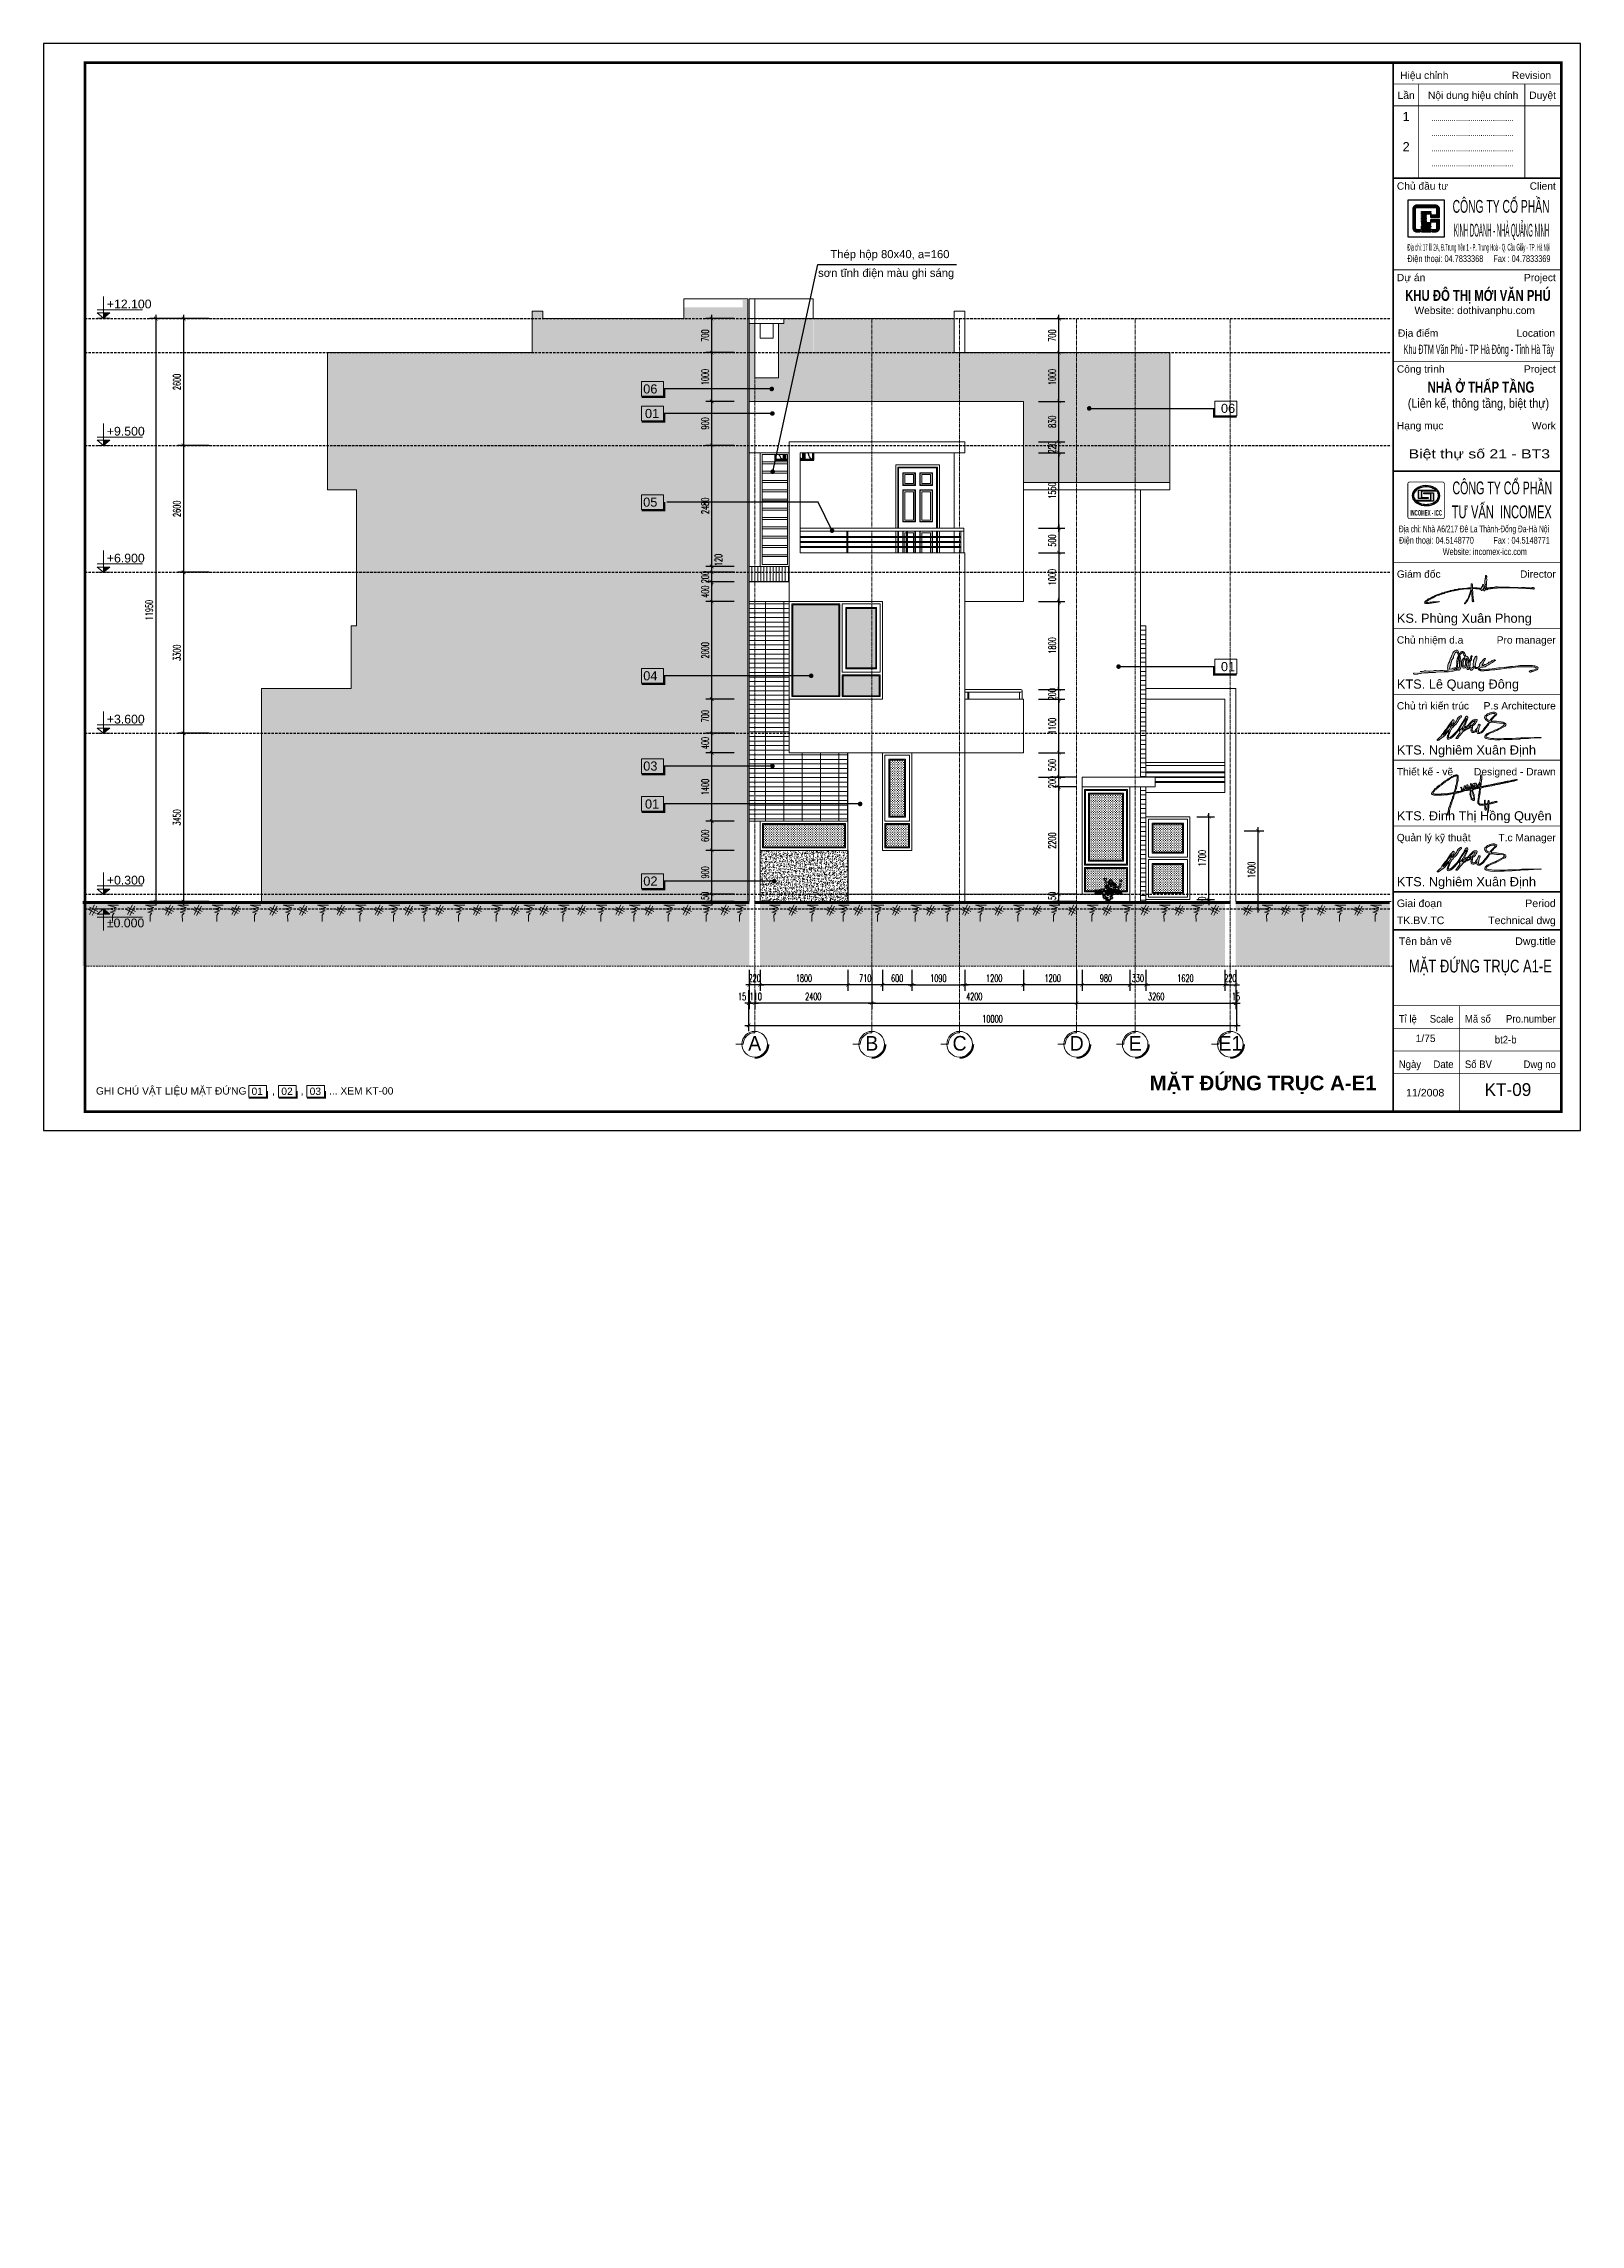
# Model space of a CAD drawing. Header units: millimetres. Extents: x -229618 to 2906, y -178063 to 96806.
# Drawn here: x -154610 to -123107, y -178063 to -133372 of the extents above; entities that cross this region are included whole.
import ezdxf
from ezdxf.enums import TextEntityAlignment as Align
from ezdxf.xclip import XClip

# ---------------------------------------------------------------- set-up
doc = ezdxf.new("R2010")
doc.units = ezdxf.units.MM
doc.header["$LTSCALE"] = 200
doc.header["$MEASUREMENT"] = 0
doc.header["$XCLIPFRAME"] = 0
doc.set_wipeout_variables(frame=1)
doc.header["$PDMODE"] = 3
doc.header["$PDSIZE"] = 50
for name, pattern in [('CENTER', [2, 1.25, -0.25, 0.25, -0.25]), ('CENTER2', [1.125, 0.75, -0.125, 0.125, -0.125]), ('DASHED2', [0.375, 0.25, -0.125])]:
    doc.linetypes.add(name, pattern=pattern)
doc.layers.get('0').update_dxf_attribs({"color": 95, "linetype": 'CONTINUOUS'})
doc.layers.get('DEFPOINTS').update_dxf_attribs({"linetype": 'CONTINUOUS'})
for name, color, linetype, lineweight in [('1noithat', 146, 'CONTINUOUS', 13), ('cat', 1, 'CONTINUOUS', 40), ('hatch', 250, 'CONTINUOUS', 5), ('khuat', 8, 'DASHED2', 15), ('nho', 252, 'CONTINUOUS', 15), ('thay', 7, 'CONTINUOUS', 18), ('tim', 18, 'CENTER2', 9)]:
    doc.layers.add(name, color=color, linetype=linetype, lineweight=lineweight)
for name, color, linetype in [('Cayxanh', 99, 'CONTINUOUS'), ('CUA', 145, 'CONTINUOUS'), ('DIM', 251, 'CONTINUOUS'), ('KHUNGTEN', 7, 'CONTINUOUS'), ('MANH', 9, 'CONTINUOUS'), ('NOITHAT', 99, 'CONTINUOUS'), ('TEXT', 33, 'CONTINUOUS'), ('TRUC', 251, 'CENTER'), ('VAT-LIEU', 251, 'CONTINUOUS')]:
    doc.layers.add(name, color=color, linetype=linetype)
doc.layers.add('in', color=203, linetype='CONTINUOUS', lineweight=5, plot=False)
doc.styles.add('Aria H B iso', font='Vharialb_0.ttf')
doc.styles.add('Aria H iso', font='Vharial_0.ttf')
doc.styles.add('Arial iso', font='vnarial_0.ttf')
doc.styles.add('Arial N  iso', font='vnarialn_0.ttf')
doc.styles.add('dam', font='Vhavanb_0.ttf', dxfattribs={"width": 0.9, "height": 450})
doc.styles.add('khung', font='Vhcentn_0.ttf')
doc.styles.add('NHO2', font='vncc-rms.shx', dxfattribs={"width": 0.65})
doc.styles.add('Scale', font='vnsimli.shx', dxfattribs={"width": 0.65, "bigfont": 'bigfont.shx'})
doc.styles.add('TEXT1', font='Vhavan_0.ttf', dxfattribs={"height": 200})
doc.dimstyles.new('Scale', dxfattribs={"dimscale": 75, "dimtxt": 2, "dimasz": 1, "dimexe": 1.6, "dimexo": 0, "dimgap": 0.8, "dimtad": 1, "dimdec": 0, "dimzin": 0, "dimdsep": 46, "dimtxsty": 'Scale', "dimblk": 'ARCHTICK', "dimcen": 0.1, "dimdle": 1, "dimclrd": 256, "dimclre": 256, "dimclrt": 3, "dimadec": 0, "dimazin": 0, "dimtfac": 1, "dimtdec": 0, "dimtix": 1, "dimtmove": 2, "dimatfit": 3, "dimldrblk": 'ARCHTICK', "dimfxl": 0, "dimtolj": 1, "dimtzin": 0, "dimarcsym": 0})

msp = doc.modelspace()

# ---------------------------------------------------------------- texts
at = {"layer": 'TEXT'}
for s, height, style, p in [('ThÐp hép 80x40, a=160', 165, 'Arial iso', (-138481.4, -137768.2)), ('s¬n tÜnh ®iÖn mµu ghi s¸ng', 165, 'Arial iso', (-138733.3, -138152.4)), ('ghi chó vËt liÖu mÆt ®øng         ,         ,         ... xem kt-00', 150.401, 'Aria H iso', (-153536.8, -154909.7))]:
    msp.add_text(s, height=height, dxfattribs=dict(at, style=style)).set_placement(p)
at = {"layer": 'TEXT', "linetype": 'Continuous', "style": 'dam'}
for s, p in [('a', (-140033, -153859)), ('b', (-137633, -153859)), ('c', (-135833, -153859)), ('d', (-133433, -153859))]:
    msp.add_text(s, height=300, dxfattribs=at).set_placement(p, align=Align.MIDDLE)
for s, p in [('e', (-132233, -153859)), ('e1', (-130283, -153859))]:
    msp.add_text(s, height=300, rotation=360, dxfattribs=at).set_placement(p, align=Align.MIDDLE)
at = {"layer": 'TEXT', "style": 'Aria H B iso'}
msp.add_text('mÆt ®øng trôc a-e1', height=300, dxfattribs=at).set_placement((-127283.9, -154822.4), align=Align.RIGHT)

# ---------------------------------------------------------------- blocks, each defined once
blk = doc.blocks.new('lohoa')
at = {"layer": 'NOITHAT'}
for p, q in [((-90, 460), (-83, 427)), ((-80, 451), (-90, 460)), ((-76, 469), (-80, 451)), ((-69, 455), (-76, 469)), ((-52, 467), (-69, 455)), ((-57, 453), (-52, 467)), ((-57, 444), (-57, 453)), ((-10, 451), (-15, 427)), ((-8, 474), (-10, 451)), ((2, 474), (-8, 474)), ((6, 460), (2, 474)), ((11, 453), (6, 460)), ((20, 462), (11, 453)), ((20, 444), (20, 462)), ((-362, 213), (-350, 206)), ((-343, 206), (-362, 213)), ((-357, 286), (-350, 253)), ((-348, 277), (-357, 286)), ((-350, 206), (-356, 206)), ((-350, 239), (-352, 232)), ((-352, 232), (-341, 209)), ((-350, 253), (-315, 230)), ((-338, 225), (-350, 239)), ((-350, 218), (-343, 206)), ((-341, 209), (-350, 218)), ((-343, 295), (-348, 277)), ((-336, 281), (-343, 295)), ((-319, 223), (-338, 225)), ((-319, 293), (-336, 281)), ((-324, 279), (-319, 293)), ((-324, 270), (-324, 279)), ((-312, 242), (-324, 270)), ((-310, 218), (-319, 223)), ((-315, 272), (-312, 253)), ((-303, 260), (-315, 272)), ((-315, 230), (-310, 218)), ((-312, 253), (-296, 228)), ((-296, 228), (-312, 242)), ((-308, 206), (-305, 206)), ((-298, 206), (-308, 206)), ((-305, 272), (-303, 260)), ((-296, 267), (-305, 272)), ((-301, 211), (-298, 206)), ((-291, 211), (-301, 211)), ((-291, 253), (-296, 267)), ((-284, 230), (-291, 253)), ((-289, 213), (-291, 211)), ((-289, 206), (-289, 213)), ((-282, 206), (-289, 206)), ((-280, 244), (-284, 230)), ((-277, 277), (-282, 253)), ((-282, 253), (-280, 244)), ((-282, 206), (-282, 206)), ((-275, 300), (-277, 277)), ((-266, 300), (-275, 300)), ((-268, 216), (-261, 232)), ((-254, 221), (-268, 216)), ((-261, 286), (-266, 300)), ((-256, 279), (-261, 286)), ((-261, 232), (-249, 251)), ((-247, 288), (-256, 279)), ((-249, 239), (-254, 221)), ((-249, 251), (-247, 270)), ((-245, 253), (-249, 239)), ((-247, 270), (-247, 288)), ((-247, 206), (-238, 218)), ((-240, 258), (-245, 253)), ((-238, 246), (-240, 258)), ((-233, 249), (-238, 246)), ((-238, 218), (-224, 237)), ((-221, 213), (-238, 206)), ((-219, 251), (-233, 249)), ((-224, 237), (-219, 251)), ((-212, 228), (-221, 213)), ((-207, 232), (-212, 228)), ((-198, 237), (-207, 232)), ((-207, 209), (-205, 218)), ((-198, 213), (-207, 209)), ((-207, 190), (-188, 206)), ((-205, 218), (-193, 225)), ((-186, 235), (-198, 237)), ((-184, 211), (-198, 213)), ((-196, 192), (-184, 176)), ((-175, 183), (-196, 192)), ((-193, 225), (-186, 235)), ((-184, 176), (-191, 162)), ((-191, 162), (-189, 138)), ((-189, 138), (-187, 152)), ((-188, 206), (-184, 211)), ((-187, 152), (-180, 138)), ((-156, 127), (-184, 120)), ((-184, 120), (-159, 117)), ((-180, 138), (-177, 152)), ((-177, 152), (-170, 169)), ((-145, 187), (-175, 183)), ((-170, 169), (-147, 173)), ((-149, 194), (-168, 192)), ((-168, 192), (-145, 187)), ((-161, 201), (-149, 194)), ((-142, 194), (-161, 201)), ((-159, 117), (-140, 124)), ((-156, 274), (-149, 241)), ((-147, 265), (-156, 274)), ((-140, 148), (-156, 127)), ((-149, 227), (-152, 220)), ((-152, 220), (-140, 197)), ((-149, 241), (-114, 218)), ((-138, 213), (-149, 227)), ((-149, 206), (-142, 194)), ((-140, 197), (-149, 206)), ((-142, 283), (-147, 265)), ((-147, 173), (-124, 159)), ((-140, 124), (-147, 110)), ((-147, 110), (-133, 113)), ((-135, 269), (-142, 283)), ((-124, 159), (-140, 148)), ((-119, 211), (-138, 213)), ((-119, 281), (-135, 269)), ((-133, 113), (-128, 129)), ((-124, 106), (-131, 89)), ((-131, 89), (-126, 77)), ((-129, 378), (-118, 362)), ((-108, 369), (-129, 378)), ((-128, 129), (-117, 148)), ((-126, 77), (-121, 94)), ((-118, 362), (-125, 348)), ((-125, 348), (-122, 324)), ((-124, 267), (-119, 281)), ((-124, 258), (-124, 267)), ((-112, 230), (-124, 258)), ((-117, 148), (-124, 106)), ((-122, 324), (-120, 338)), ((-121, 94), (-119, 84)), ((-120, 338), (-113, 324)), ((-110, 206), (-119, 211)), ((-119, 84), (-114, 94)), ((-90, 313), (-118, 306)), ((-118, 306), (-92, 303)), ((-114, 260), (-112, 241)), ((-102, 248), (-114, 260)), ((-114, 218), (-110, 206)), ((-114, 94), (-112, 136)), ((-113, 324), (-111, 338)), ((-112, 241), (-95, 216)), ((-95, 216), (-112, 230)), ((-112, 136), (-93, 145)), ((-111, 338), (-104, 355)), ((-107, 99), (-110, 84)), ((-110, 84), (-110, 70)), ((-110, 70), (-102, 80)), ((-78, 373), (-108, 369)), ((-107, 194), (-100, 192)), ((-98, 194), (-107, 194)), ((-100, 192), (-107, 180)), ((-107, 180), (-102, 185)), ((-100, 120), (-107, 99)), ((-105, 260), (-102, 248)), ((-95, 255), (-105, 260)), ((-104, 355), (-80, 359)), ((-102, 185), (-100, 176)), ((-102, 80), (-100, 75)), ((-83, 380), (-101, 378)), ((-101, 378), (-78, 373)), ((-100, 199), (-98, 194)), ((-91, 199), (-100, 199)), ((-100, 176), (-98, 178)), ((-95, 124), (-100, 120)), ((-100, 84), (-98, 77)), ((-100, 75), (-100, 84)), ((-98, 178), (-91, 171)), ((-98, 87), (-93, 80)), ((-98, 77), (-98, 87)), ((-91, 241), (-95, 255)), ((-93, 131), (-95, 124)), ((-94, 387), (-83, 380)), ((-76, 380), (-94, 387)), ((-93, 145), (-93, 131)), ((-93, 89), (-81, 70)), ((-93, 80), (-93, 89)), ((-92, 303), (-73, 310)), ((-84, 218), (-91, 241)), ((-88, 201), (-91, 199)), ((-91, 171), (-88, 178)), ((-73, 334), (-90, 313)), ((-88, 194), (-88, 201)), ((-81, 194), (-88, 194)), ((-88, 178), (-81, 176)), ((-86, 180), (-81, 185)), ((-81, 176), (-86, 180)), ((-83, 413), (-85, 406)), ((-85, 406), (-73, 383)), ((-79, 232), (-84, 218)), ((-83, 427), (-47, 404)), ((-71, 399), (-83, 413)), ((-83, 392), (-76, 380)), ((-73, 383), (-83, 392)), ((-77, 265), (-81, 241)), ((-81, 241), (-79, 232)), ((-81, 185), (-81, 194)), ((-81, 70), (-79, 80)), ((-80, 359), (-57, 345)), ((-73, 310), (-80, 296)), ((-80, 296), (-66, 299)), ((-79, 106), (-70, 91)), ((-77, 96), (-79, 106)), ((-79, 80), (-77, 87)), ((-74, 288), (-77, 265)), ((-77, 87), (-77, 96)), ((-65, 288), (-74, 288)), ((-57, 345), (-73, 334)), ((-52, 397), (-71, 399)), ((-70, 91), (-63, 80)), ((-67, 204), (-60, 220)), ((-53, 209), (-67, 204)), ((-66, 299), (-62, 315)), ((-60, 274), (-65, 288)), ((-57, 291), (-64, 275)), ((-64, 275), (-59, 263)), ((-63, 80), (-53, 80)), ((-62, 315), (-50, 334)), ((-56, 267), (-60, 274)), ((-60, 220), (-49, 239)), ((-59, 263), (-54, 280)), ((-45, 416), (-57, 444)), ((-50, 334), (-57, 291)), ((-46, 276), (-56, 267)), ((-56, 169), (-44, 169)), ((-28, 162), (-56, 169)), ((-54, 280), (-52, 270)), ((-49, 227), (-53, 209)), ((-53, 138), (-35, 122)), ((-44, 131), (-53, 138)), ((-53, 96), (-46, 91)), ((-53, 82), (-53, 96)), ((-53, 80), (-53, 82)), ((-43, 392), (-52, 397)), ((-52, 270), (-47, 280)), ((-51, 187), (-37, 206)), ((-21, 201), (-51, 187)), ((-49, 239), (-46, 258)), ((-44, 241), (-49, 227)), ((-47, 446), (-45, 427)), ((-36, 434), (-47, 446)), ((-47, 404), (-43, 392)), ((-47, 280), (-45, 322)), ((-46, 258), (-46, 276)), ((-46, 91), (-39, 84)), ((-45, 427), (-29, 402)), ((-29, 402), (-45, 416)), ((-45, 322), (-26, 331)), ((-39, 246), (-44, 241)), ((-44, 169), (-23, 169)), ((-37, 115), (-44, 131)), ((-40, 284), (-43, 270)), ((-43, 270), (-43, 256)), ((-43, 256), (-36, 266)), ((-40, 380), (-33, 378)), ((-31, 380), (-40, 380)), ((-33, 378), (-40, 366)), ((-40, 366), (-36, 371)), ((-33, 306), (-40, 284)), ((-37, 234), (-39, 246)), ((-39, 84), (-35, 87)), ((-38, 446), (-36, 434)), ((-29, 441), (-38, 446)), ((-32, 237), (-37, 234)), ((-37, 206), (-23, 225)), ((-35, 106), (-37, 115)), ((-36, 371), (-33, 362)), ((-36, 266), (-33, 261)), ((-35, 122), (-11, 110)), ((-35, 87), (-35, 106)), ((-33, 385), (-31, 380)), ((-24, 385), (-33, 385)), ((-33, 362), (-31, 364)), ((-29, 310), (-33, 306)), ((-33, 270), (-31, 263)), ((-33, 261), (-33, 270)), ((-18, 239), (-32, 237)), ((-31, 364), (-24, 357)), ((-31, 273), (-26, 266)), ((-31, 263), (-31, 273)), ((-24, 427), (-29, 441)), ((-26, 317), (-29, 310)), ((-16, 155), (-28, 162)), ((-26, 331), (-26, 317)), ((-26, 275), (-15, 256)), ((-26, 266), (-26, 275)), ((-17, 404), (-24, 427)), ((-22, 387), (-24, 385)), ((-24, 357), (-22, 364)), ((-23, 225), (-18, 239)), ((-23, 169), (-7, 178)), ((-22, 380), (-22, 387)), ((-15, 380), (-22, 380)), ((-22, 364), (-15, 362)), ((-11, 216), (-21, 201)), ((-19, 366), (-15, 371)), ((-15, 362), (-19, 366)), ((-12, 418), (-17, 404)), ((1, 145), (-16, 155)), ((-15, 427), (-12, 418)), ((-15, 371), (-15, 380)), ((-15, 256), (-12, 266)), ((-14, 129), (-9, 131)), ((-7, 120), (-14, 129)), ((-12, 291), (-3, 277)), ((-10, 282), (-12, 291)), ((-12, 266), (-10, 273)), ((-7, 220), (-11, 216)), ((-11, 110), (-4, 110)), ((-10, 273), (-10, 282)), ((-9, 131), (8, 129)), ((3, 225), (-7, 220)), ((-7, 197), (-4, 206)), ((3, 201), (-7, 197)), ((-7, 178), (12, 194)), ((-4, 110), (-7, 120)), ((-4, 206), (8, 213)), ((-3, 277), (4, 266)), ((-1, 390), (6, 406)), ((13, 394), (-1, 390)), ((8, 138), (1, 145)), ((15, 223), (3, 225)), ((17, 199), (3, 201)), ((4, 266), (13, 266)), ((6, 406), (18, 425)), ((8, 213), (15, 223)), ((8, 129), (8, 138)), ((11, 355), (23, 355)), ((39, 348), (11, 355)), ((12, 194), (17, 199)), ((18, 413), (13, 394)), ((13, 324), (32, 308)), ((23, 317), (13, 324)), ((13, 282), (20, 277)), ((13, 268), (13, 282)), ((13, 266), (13, 268)), ((16, 373), (30, 392)), ((46, 387), (16, 373)), ((18, 425), (20, 444)), ((23, 427), (18, 413)), ((20, 277), (27, 270)), ((21, 210), (24, 206)), ((31, 206), (21, 210)), ((27, 432), (23, 427)), ((23, 355), (44, 355)), ((30, 301), (23, 317)), ((30, 420), (27, 432)), ((27, 270), (32, 273)), ((34, 423), (30, 420)), ((30, 392), (44, 411)), ((32, 291), (30, 301)), ((32, 308), (56, 296)), ((32, 273), (32, 291)), ((49, 425), (34, 423)), ((51, 341), (39, 348)), ((44, 411), (49, 425)), ((44, 355), (60, 364)), ((61, 212), (45, 210)), ((45, 210), (65, 206)), ((56, 402), (46, 387)), ((67, 331), (51, 341)), ((51, 218), (61, 212)), ((67, 212), (51, 218)), ((53, 315), (58, 317)), ((60, 306), (53, 315)), ((55, 281), (61, 253)), ((63, 273), (55, 281)), ((60, 406), (56, 402)), ((56, 296), (63, 296)), ((58, 317), (74, 315)), ((61, 240), (59, 234)), ((59, 234), (69, 214)), ((70, 411), (60, 406)), ((60, 383), (63, 392)), ((70, 387), (60, 383)), ((60, 364), (79, 380)), ((63, 296), (60, 306)), ((61, 253), (91, 232)), ((71, 228), (61, 240)), ((61, 222), (67, 212)), ((69, 214), (61, 222)), ((65, 206), (62, 206)), ((63, 392), (74, 399)), ((67, 289), (63, 273)), ((74, 324), (67, 331)), ((73, 277), (67, 289)), ((81, 409), (70, 411)), ((84, 385), (70, 387)), ((87, 226), (71, 228)), ((87, 287), (73, 277)), ((74, 399), (81, 409)), ((74, 315), (74, 324)), ((79, 380), (84, 385)), ((83, 275), (87, 287)), ((83, 267), (83, 275)), ((93, 243), (83, 267)), ((95, 222), (87, 226)), ((91, 269), (93, 253)), ((101, 259), (91, 269)), ((91, 232), (95, 222)), ((93, 253), (108, 230)), ((108, 230), (93, 243)), ((97, 212), (104, 210)), ((106, 212), (97, 212)), ((99, 269), (101, 259)), ((108, 265), (99, 269)), ((104, 210), (101, 206)), ((104, 216), (106, 212)), ((112, 216), (104, 216)), ((112, 253), (108, 265)), ((118, 232), (112, 253)), ((114, 218), (112, 216)), ((114, 212), (114, 218)), ((120, 212), (114, 212)), ((122, 245), (118, 232)), ((124, 273), (120, 253)), ((120, 253), (122, 245)), ((120, 206), (120, 212)), ((126, 293), (124, 273)), ((134, 293), (126, 293)), ((132, 220), (138, 234)), ((144, 224), (132, 220)), ((138, 281), (134, 293)), ((142, 275), (138, 281)), ((138, 234), (148, 251)), ((150, 283), (142, 275)), ((148, 240), (144, 224)), ((146, 206), (158, 222)), ((172, 218), (146, 206)), ((148, 251), (150, 267)), ((152, 253), (148, 240)), ((150, 267), (150, 283)), ((156, 257), (152, 253)), ((158, 247), (156, 257)), ((162, 249), (158, 247)), ((158, 222), (170, 238)), ((174, 251), (162, 249)), ((170, 238), (174, 251)), ((180, 230), (172, 218)), ((184, 234), (180, 230)), ((192, 238), (184, 234)), ((184, 214), (186, 222)), ((192, 218), (184, 214)), ((186, 222), (196, 228)), ((203, 236), (192, 238)), ((205, 216), (192, 218)), ((193, 206), (201, 212)), ((196, 228), (203, 236)), ((201, 212), (205, 216))]:
    blk.add_line(p, q, dxfattribs=at)
for centre, radius in [((-144, 510), 23.7), ((-131, 445), 20.5), ((-34, 487), 21.4), ((175, 481), 21.4), ((-206, 293), 26.8), ((-163, 238), 42.6), ((-116, 309), 44.2), ((-120, 374), 28.4), ((-31, 234), 39.8), ((26, 273), 35.6), ((90, 320), 32.1), ((137, 348), 21.4), ((162, 405), 21.4)]:
    blk.add_circle(centre, radius, dxfattribs=at)
blk = doc.blocks.new('D1')
for p, q in [((855, 2155), (45, 2155)), ((45, 0), (45, 2155)), ((60, 0), (60, 2140)), ((840, 2140), (60, 2140)), ((840, 0), (840, 2140)), ((855, 0), (855, 2155)), ((0, 0), (900, 0))]:
    blk.add_line(p, q)
for points in [[(900, 0), (900, 2200), (0, 2200), (0, 0)], [(405, 2040), (405, 1780), (145, 1780), (145, 2040), (405, 2040)], [(495, 2040), (495, 1780), (755, 1780), (755, 2040), (495, 2040)], [(405, 1690), (405, 1030), (145, 1030), (145, 1690), (405, 1690)], [(495, 1690), (495, 1030), (755, 1030), (755, 1690), (495, 1690)], [(45, 1220), (45, 1290)], [(405, 850), (405, 190), (145, 190), (145, 850), (405, 850)], [(495, 850), (495, 190), (755, 190), (755, 850), (495, 850)]]:
    blk.add_lwpolyline(points)
at = {"const_width": 7.5}
for points in [[(45, 1892), (45, 1962)], [(45, 178), (45, 248)]]:
    blk.add_lwpolyline(points, dxfattribs=at)
for points in [[(395, 2030), (395, 1790), (155, 1790), (155, 2030)], [(365, 2000), (365, 1820), (185, 1820), (185, 2000)], [(505, 2030), (505, 1790), (745, 1790), (745, 2030)], [(535, 2000), (535, 1820), (715, 1820), (715, 2000)], [(395, 1680), (395, 1040), (155, 1040), (155, 1680)], [(365, 1650), (365, 1070), (185, 1070), (185, 1650)], [(505, 1680), (505, 1040), (745, 1040), (745, 1680)], [(535, 1650), (535, 1070), (715, 1070), (715, 1650)], [(395, 840), (395, 200), (155, 200), (155, 840)], [(365, 810), (365, 230), (185, 230), (185, 810)], [(505, 840), (505, 200), (745, 200), (745, 840)], [(535, 810), (535, 230), (715, 230), (715, 810)]]:
    blk.add_lwpolyline(points, close=True)
blk = doc.blocks.new('gach kinh')
at = {"layer": 'CUA', "linetype": 'Continuous'}
blk.add_lwpolyline([(0, 0), (200, 0), (200, 200), (0, 200)], close=True, dxfattribs=at)
at = {"layer": 'VAT-LIEU', "linetype": 'Continuous'}
blk.add_lwpolyline([(20, 20), (180, 20), (180, 180), (20, 180)], close=True, dxfattribs=at)
for centre, radius, start, end in [((19, 100), 80.4, 5.4118, 89.5545), ((188, 108), 88.2, 180.434, 265.0592)]:
    blk.add_arc(centre, radius, start, end, dxfattribs=at)
blk = doc.blocks.new('matsau')
at = {"layer": 'hatch', "linetype": 'Continuous'}
h = blk.add_hatch(dxfattribs=at)
h.set_pattern_fill('AR-RSHKE', color=256, scale=15, style=0)
h.set_pattern_definition([(0, (140593.3, 151554.86), (382.5, 180), [90, -75, 105, -45, 135, -60]), (0, (140683.3, 151562.36), (382.5, 180), [75, -285, 60, -90]), (0, (140863.3, 151543.61), (382.5, 180), [45, -465]), (90, (140593.3, 151554.86), (-127.5, 180), [172.5, -547.5]), (90, (140683.3, 151554.86), (-127.5, 180), [168.75, -551.25]), (90, (140758.3, 151554.86), (-127.5, 180), [157.5, -562.5]), (90, (140863.3, 151543.61), (-127.5, 180), [172.5, -547.5]), (90, (140908.3, 151543.61), (-127.5, 180), [172.5, -547.5]), (90, (141043.3, 151554.86), (-127.5, 180), [165, -555])])
h.paths.add_polyline_path([(-15, 12450), (-125, 12450), (-125, 11850), (-15, 11850)])
h.paths.add_polyline_path([(-5635, 9950), (-8635, 9950), (-8635, 9188), (-5635, 9188)])
h.paths.add_polyline_path([(-1325, 12543), (-1325, 11850), (-4215, 11850), (-4215, 12543)])
h.paths.add_polyline_path([(-125, 11850), (-125, 11336), (-615, 11336), (-615, 11850), (-8635, 11850), (-8635, 9950), (-5635, 9950), (-5635, 10850), (-15, 10850), (-15, 11850)])
h.paths.add_polyline_path([(-615, 11850), (-615, 12450), (-725, 12450), (-725, 12550), (-1320, 12550), (-1320, 11850)])
h = blk.add_hatch(dxfattribs=at)
h.set_pattern_fill('CROSS', color=256, scale=400, style=0)
h.set_pattern_definition([(0, (-154074.93, -217.71), (100, 100), [50, -150]), (90, (-154049.93, -242.71), (-100, 100), [50, -150])])
h.paths.add_polyline_path([(125, 12928), (15, 12928), (15, 12778), (125, 12778)])
h.paths.add_polyline_path([(1325, 12778), (15, 12778), (15, 12550), (1325, 12550)])
h.paths.add_polyline_path([(15, 600), (9985, 600), (9985, 4970), (8145, 4970), (8145, 6250), (8035, 6250), (8035, 9038), (8635, 9038), (8635, 11850), (4435, 11850), (4435, 12700), (4215, 12700), (4215, 12550), (15, 12550)])
h = blk.add_hatch(dxfattribs=at)
h.set_pattern_fill('ANSI31', color=256, scale=500, angle=45, style=0)
h.set_pattern_definition([(90, (140593.303, 151554.865), (-62.5, 1e-14), [])])
h.paths.add_polyline_path([(-125, 7470), (-835, 7470), (-835, 7350), (-125, 7350)])
h.paths.add_polyline_path([(-15, 7470), (-125, 7470), (-125, 7350), (-15, 7350)])
h.paths.add_polyline_path([(-15, 7350), (-125, 7350), (-125, 7150), (-15, 7150)])
h.paths.add_polyline_path([(-125, 7350), (-835, 7350), (-835, 7150), (-125, 7150)])
h = blk.add_hatch(dxfattribs=at)
h.set_pattern_fill('GRATE', color=256, scale=3000, style=0)
h.set_pattern_definition([(0, (294683.23, 151772.57), (0, 93.75), []), (90, (294683.23, 151772.57), (-375, 2e-14), [])])
h.paths.add_polyline_path([(-15, 6750), (-835, 6750), (-835, 4750), (-835, 4050), (-15, 4050)])
h.paths.add_polyline_path([(-2035, 3650), (-835, 3650), (-835, 4050), (-15, 4050), (-15, 2250), (-235, 2250), (-2035, 2250)])
h = blk.add_hatch(dxfattribs=at)
h.set_pattern_fill('CROSS', color=256, scale=100, style=0)
h.set_pattern_definition([(0, (-153184.93, 4602.293), (25, 25), [12.5, -37.5]), (90, (-153178.68, 4596.043), (-25, 25), [12.5, -37.5])])
h.paths.add_polyline_path([(-905, 6680), (-1850, 6680), (-1850, 4820), (-905, 4820)])
h.paths.add_polyline_path([(-2605, 5390), (-2010, 5390), (-2010, 6610), (-2605, 6610)])
h.paths.add_polyline_path([(-1940, 5230), (-1940, 4820), (-2675, 4820), (-2675, 5230)])
h = blk.add_hatch(dxfattribs=at)
h.set_pattern_fill('GRATE', color=256, scale=3000, style=0)
h.set_pattern_definition([(7e-15, (-29467.94, 185637.58), (0, 93.75), []), (90, (-29467.94, 185637.58), (-375, 2e-14), [])])
h.paths.add_polyline_path([(-8035, 4050), (-8145, 4050), (-8145, 3150), (-8035, 3150)])
h.paths.add_polyline_path([(-8035, 2950), (-8145, 2950), (-8145, 750), (-8035, 750)])
h.paths.add_polyline_path([(-8035, 6250), (-8145, 6250), (-8145, 4050), (-8035, 4050)])
h.paths.add_polyline_path([(-8145, 600), (-8035, 600), (-8035, 750), (-8145, 750)])
h = blk.add_hatch(dxfattribs=at)
h.set_pattern_fill('CROSS', color=256, scale=100, style=0)
h.set_pattern_definition([(0, (-123197.857, 1720), (25, 25), [12.5, -37.5]), (90, (-123191.607, 1713.75), (-25, 25), [12.5, -37.5])])
h.paths.add_polyline_path([(-2895, 3500), (-3195, 3500), (-3195, 2350), (-2895, 2350)])
h.paths.add_polyline_path([(-3275, 2180), (-2815, 2180), (-2815, 1720), (-3275, 1720)])
h = blk.add_hatch(dxfattribs=at)
h.set_pattern_fill('CROSS', color=256, scale=100, style=0)
h.set_pattern_definition([(180, (-6905, 820), (-25, 25), [12.5, -37.5]), (90, (-6911.25, 813.75), (25, 25), [12.5, -37.5])])
h.paths.add_polyline_path([(-6905, 1280), (-7745, 1280), (-7745, 820), (-6905, 820)])
h.paths.add_polyline_path([(-7665, 1450), (-7665, 2800), (-6985, 2800), (-6985, 1450)])
h = blk.add_hatch(dxfattribs=at)
h.set_pattern_fill('CROSS', color=256, scale=100, style=0)
h.set_pattern_definition([(0, (-8895, 845), (25, 25), [12.5, -37.5]), (90, (-8888.75, 838.75), (-25, 25), [12.5, -37.5])])
h.paths.add_polyline_path([(-8895, 2187), (-8895, 1613), (-8295, 1613), (-8295, 2187)])
h.paths.add_polyline_path([(-8895, 790), (-8295, 790), (-8295, 1363), (-8895, 1363)])
h = blk.add_hatch(dxfattribs=at)
h.set_pattern_fill('CROSS', color=256, scale=100, style=0)
h.set_pattern_definition([(180, (-305, 1720), (-25, 25), [12.5, -37.5]), (90, (-311.25, 1713.75), (25, 25), [12.5, -37.5])])
h.paths.add_polyline_path([(-1965, 2180), (-305, 2180), (-305, 1720), (-1965, 1720)])
h = blk.add_hatch(dxfattribs=at)
h.set_pattern_fill('AR-CONC,_O', color=256, scale=15)
h.set_pattern_definition([(50, (-34390.86, -17693.3), (107.58903, -9.41282), [11.25, -123.75]), (355, (-34390.86, -17693.3), (-20.8127, 112.82882), [9, -99]), (100.4514, (-34381.9, -17694.09), (86.7764, 103.41593), [9.56103, -105.17132]), (46.1842, (-34390.86, -17663.3), (160.08616, -24.82785), [16.875, -185.625]), (96.6356, (-34377.52, -17665.37), (140.1994, 146.1177), [14.34154, -157.75695]), (351.1842, (-34390.86, -17663.3), (140.1993, 146.1178), [13.5, -148.5]), (21, (-34375.86, -17670.8), (89.53606, -60.39283), [11.25, -123.75]), (326, (-34375.86, -17670.8), (36.4973, 108.7725), [9, -99]), (71.4514, (-34368.4, -17675.83), (126.0334, 48.37957), [9.56103, -105.17132]), (37.5, (-34390.863, -17693.3), (1.82398, 49.934078), [0, -97.8, 0, -100.5, 0, -99.375]), (7.5, (-34390.86, -17693.3), (39.46043, 59.16176), [0, -57.3, 0, -95.55, 0, -37.875]), (327.5, (-34424.313, -17693.3), (80.073365, -3.38323), [0, -37.5, 0, -117, 0, -155.25]), (317.5, (-34439.31, -17693.3), (87.47793, 15.01575), [0, -48.75, 0, -77.7, 0, -110.25])])
h.paths.add_polyline_path([(-235, 1650), (-2035, 1650), (-2035, 750), (-235, 750)])
h.paths.add_polyline_path([(-2035, 600), (-235, 600), (-235, 750), (-2035, 750)])
at = {"layer": 'CUA', "linetype": 'Continuous'}
blk.add_lwpolyline([(-1055, 9650), (-1135, 9650), (-1135, 9800)], dxfattribs=at)
at = {"layer": 'hatch', "linetype": 'Continuous'}
for points in [[(-2605, 6610), (-2010, 6610), (-2010, 5390), (-2605, 5390)], [(-905, 4820), (-1850, 4820), (-1850, 6680), (-905, 6680)], [(-2675, 4820), (-1940, 4820), (-1940, 5230), (-2675, 5230)], [(-3195, 2350), (-3195, 3500), (-2895, 3500), (-2895, 2350)], [(-6905, 1370), (-7745, 1370), (-7745, 2880), (-6905, 2880)], [(-6985, 1450), (-7665, 1450), (-7665, 2800), (-6985, 2800)], [(-8895, 2187), (-8295, 2187), (-8295, 1613), (-8895, 1613)], [(-3275, 2180), (-2815, 2180), (-2815, 1720), (-3275, 1720)], [(-1965, 2180), (-305, 2180), (-305, 1720), (-1965, 1720)], [(-8895, 790), (-8295, 790), (-8295, 1363), (-8895, 1363)], [(-6905, 1280), (-7745, 1280), (-7745, 820), (-6905, 820)]]:
    blk.add_lwpolyline(points, close=True, dxfattribs=at)
at = {"layer": 'khuat', "linetype": 'Continuous'}
for points in [[(-275, 7510), (-795, 7510), (-795, 9760), (-275, 9760)], [(-795, 9610), (-275, 9610), (-275, 9570), (-795, 9570)], [(-795, 9420), (-275, 9420), (-275, 9380), (-795, 9380)], [(-795, 9230), (-275, 9230), (-275, 9190), (-795, 9190)], [(-795, 9040), (-275, 9040), (-275, 9000), (-795, 9000)], [(-795, 8850), (-275, 8850), (-275, 8810), (-795, 8810)], [(-795, 8660), (-275, 8660), (-275, 8620), (-795, 8620)], [(-795, 8470), (-275, 8470), (-275, 8430), (-795, 8430)], [(-795, 8280), (-275, 8280), (-275, 8240), (-795, 8240)], [(-795, 8090), (-275, 8090), (-275, 8050), (-795, 8050)], [(-795, 7900), (-275, 7900), (-275, 7860), (-795, 7860)], [(-795, 7710), (-275, 7710), (-275, 7670), (-795, 7670)]]:
    blk.add_lwpolyline(points, close=True, dxfattribs=at)
at = {"layer": 'nho', "linetype": 'Continuous'}
for p, q in [((-15, 12950), (-15, 600)), ((15, 12550), (15, 600)), ((-3255, 8190), (-3255, 7750)), ((-3235, 8190), (-3235, 7750)), ((-2035, 8190), (-2035, 7750)), ((-2015, 8190), (-2015, 7750)), ((-5610, 4920), (-5610, 4750)), ((-5550, 4890), (-5550, 4750)), ((-4515, 4890), (-4515, 4750)), ((-4495, 4890), (-4495, 4750))]:
    blk.add_line(p, q, dxfattribs=at)
for points in [[(-2695, 6700), (-1920, 6700), (-1920, 5300), (-2695, 5300), (-2695, 6700)], [(-2695, 4800), (-1920, 4800), (-1920, 5250), (-2695, 5250), (-2695, 4800)], [(-3295, 2250), (-3295, 3600), (-2795, 3600), (-2795, 2250), (-3295, 2250)], [(-8145, 3150), (-8145, 3160), (-9765, 3160), (-9765, 3140), (-8335, 3140)], [(-8335, 3060), (-9765, 3060), (-9765, 3040), (-8335, 3040)], [(-3295, 2200), (-2795, 2200), (-2795, 1700), (-3295, 1700), (-3295, 2200)]]:
    blk.add_lwpolyline(points, dxfattribs=at)
for points in [[(-2625, 6630), (-1990, 6630), (-1990, 5370), (-2625, 5370)], [(-885, 4800), (-1870, 4800), (-1870, 6700), (-885, 6700)], [(-8145, 3260), (-9764, 3260), (-9764, 3240), (-8145, 3240)], [(-3215, 2330), (-3215, 3520), (-2875, 3520), (-2875, 2330)], [(-6885, 1350), (-7765, 1350), (-7765, 2900), (-6885, 2900)], [(-6965, 1430), (-7685, 1430), (-7685, 2820), (-6965, 2820)], [(-8995, 2287), (-8195, 2287), (-8195, 1513), (-8995, 1513)], [(-8915, 2207), (-8275, 2207), (-8275, 1593), (-8915, 1593)], [(-1985, 2200), (-285, 2200), (-285, 1700), (-1985, 1700)], [(-8995, 690), (-8195, 690), (-8195, 1463), (-8995, 1463)], [(-8915, 770), (-8275, 770), (-8275, 1383), (-8915, 1383)], [(-6885, 1300), (-7765, 1300), (-7765, 800), (-6885, 800)]]:
    blk.add_lwpolyline(points, close=True, dxfattribs=at)
at = {"layer": 'thay', "linetype": 'Continuous'}
for p, q in [((-4435, 11850), (-4435, 12700)), ((-4215, 12700), (-4435, 12700)), ((-4215, 11850), (-4215, 12700)), ((-4215, 12550), (-1325, 12550)), ((-1325, 12550), (-1325, 12950)), ((-125, 12550), (-125, 12950)), ((-8635, 11850), (-8635, 9038)), ((-8635, 11850), (-4215, 11850)), ((-125, 11850), (-15, 11850)), ((-5635, 10850), (-15, 10850)), ((-5635, 10850), (-5635, 6750)), ((-4215, 9800), (-4215, 7750)), ((-835, 9800), (-15, 9800)), ((-235, 9800), (-235, 7470)), ((-8635, 9188), (-5635, 9188)), ((-8635, 9038), (-5635, 9038)), ((-8035, 9038), (-8035, 3150)), ((-3560, 8250), (-1055, 8250)), ((-3560, 8190), (-1055, 8190)), ((-4435, 7750), (-4435, 600)), ((-4435, 7750), (-1055, 7750)), ((-835, 7470), (-15, 7470)), ((-5635, 6750), (-4435, 6750)), ((-835, 6750), (-15, 6750)), ((-8145, 6250), (-8035, 6250)), ((-8145, 6250), (-8145, 3150)), ((-9985, 4970), (-8145, 4970)), ((-9985, 600), (-9985, 4970)), ((-4435, 4950), (-5580, 4950)), ((-8145, 4750), (-9765, 4750)), ((-9765, 2837), (-9765, 4750)), ((-5635, 4750), (-5635, 3650)), ((-5635, 4750), (-4435, 4750)), ((-4435, 4890), (-5580, 4890)), ((-835, 4750), (-835, 3650)), ((-5635, 3650), (-835, 3650)), ((-9765, 3450), (-8145, 3450)), ((-9765, 3390), (-8145, 3390)), ((-9765, 2837), (-8145, 2837)), ((-8145, 2950), (-8145, 600)), ((-8035, 2950), (-8035, 600)), ((-6835, 2950), (-7815, 2950)), ((-235, 2250), (-235, 1650)), ((-235, 2250), (-15, 2250)), ((-235, 2250), (-235, 600)), ((-7815, 600), (-7815, 750)), ((-7815, 750), (-6835, 750)), ((-2035, 750), (-6835, 750))]:
    blk.add_line(p, q, dxfattribs=at)
at = {"layer": 'thay'}
for p in [(-1325, 12950), (-125, 12950)]:
    blk.add_line(p, (-15, 12950), dxfattribs=at)
at = {"layer": 'thay', "linetype": 'Continuous'}
for points in [[(-9985, 600), (-9985, 4970), (-8145, 4970), (-8145, 6250), (-8035, 6250), (-8035, 9038), (-8635, 9038), (-8635, 11850), (-4435, 11850), (-4435, 12700), (-4215, 12700), (-4215, 12550), (-125, 12550)], [(15, 12950), (15, 600), (9985, 600), (9985, 600), (9985, 600), (9985, 4970), (8145, 4970), (8145, 6250), (8035, 6250), (8035, 9038), (8635, 9038), (8635, 11850), (4435, 11850), (4435, 12700), (4215, 12700), (4215, 12550), (1325, 12550), (1325, 12950), (125, 12950), (125, 12950), (15, 12950)], [(-3915, 7750), (-3915, 9550), (-3015, 9550), (-3015, 7750)], [(-835, 6750), (-2745, 6750), (-2745, 4750), (-835, 4750), (-835, 6750)], [(-6835, 2950), (-6835, 3150), (-8335, 3150), (-8335, 3150), (-8335, 2950), (-7815, 2950)]]:
    blk.add_lwpolyline(points, dxfattribs=at)
at = {"layer": 'thay'}
for points in [[(-725, 12450), (-15, 12450), (-15, 12550), (-725, 12550)], [(-615, 12450), (-125, 12450), (-125, 11336), (-615, 11336)], [(-235, 12450), (-235, 12150), (-505, 12150), (-505, 12450)]]:
    blk.add_lwpolyline(points, close=True, dxfattribs=at)
at = {"layer": 'thay', "linetype": 'Continuous'}
for points in [[(15, 12778), (15, 12778)], [(-3345, 3650), (-2745, 3650), (-2745, 1650), (-3345, 1650)], [(-7815, 2950), (-6835, 2950), (-6835, 750), (-7815, 750)], [(-9045, 640), (-8145, 640), (-8145, 2337), (-9045, 2337)], [(-2035, 2250), (-235, 2250), (-235, 1650), (-2035, 1650)]]:
    blk.add_lwpolyline(points, close=True, dxfattribs=at)
blk.add_arc((-5580, 4920), 30, 90, 270, dxfattribs=at)
at = {"layer": 'VAT-LIEU', "linetype": 'Continuous'}
for p, q in [((-835, 7150), (-15, 7150)), ((-2035, 2250), (-2035, 3650)), ((-2035, 1650), (-2035, 600))]:
    blk.add_line(p, q, dxfattribs=at)
blk.add_lwpolyline([(-1055, 9670), (-1115, 9670), (-1115, 9800)], dxfattribs=at)
blk.add_arc((-1116, 9750), 80.4, 270.4455, 318.9424, dxfattribs=at)
at = {"xscale": -1}
blk.add_blockref('lohoa', (-7456, 544), dxfattribs=at)
at = {"layer": 'hatch', "linetype": 'Continuous'}
ref = blk.add_blockref('D1', (-3915, 7350), dxfattribs=at)
XClip(ref).set_block_clipping_path([(-88.3042696602, 399.999852115), (1022.7941900593, 2289.9050636058)])
at = {"layer": 'nho', "linetype": 'Continuous', "extrusion": (0, 0, -1)}
ref = blk.add_blockref('gach kinh', (1335, 9850), dxfattribs=dict(at, zscale=-1, rotation=180))
XClip(ref).set_block_clipping_path([(-108.1561563565, 50.0000000006), (200.0000000001, 290.2890994119)])
ref = blk.add_blockref('gach kinh', (935, 9850), dxfattribs=dict(at, zscale=-1, rotation=180))
XClip(ref).set_block_clipping_path([(139.9999999999, 90.0000000006), (234.2902887798, 326.7557690172)])
ref = blk.add_blockref('gach kinh', (735, 9850), dxfattribs=dict(at, zscale=-1, rotation=180))
XClip(ref).set_block_clipping_path([(-19.9999999999, 90.0000000006), (269.5464203101, 335.6970152672)])
blk.add_wipeout([(-4410, 8250), (-4410, 8190), (-1055, 8190), (-1055, 8250)]).dxf.layer = 'DIM'
blk.add_wipeout([(-1055, 8080), (-1055, 8060), (-4350, 8060), (-4350, 8080)]).dxf.layer = 'DIM'
at = {"layer": 'thay', "linetype": 'Continuous'}
blk.add_line((-4410, 8250), (-1055, 8250), dxfattribs=at)
blk.add_wipeout([(-1055, 7980), (-1055, 7960), (-4350, 7960), (-4350, 7980)]).dxf.layer = 'DIM'
at = {"layer": 'thay'}
blk.add_line((-4410, 8250), (-4410, 8190), dxfattribs=at)
at = {"layer": 'thay', "linetype": 'Continuous'}
blk.add_line((-4410, 8190), (-1055, 8190), dxfattribs=at)
blk.add_wipeout([(-1055, 7880), (-1055, 7860), (-4350, 7860), (-4350, 7880)]).dxf.layer = 'DIM'
at = {"layer": 'nho', "linetype": 'Continuous'}
for p, q in [((-4350, 8080), (-1055, 8080)), ((-4350, 8060), (-1055, 8060)), ((-4350, 7980), (-1055, 7980)), ((-4350, 7960), (-1055, 7960)), ((-4350, 7880), (-1055, 7880)), ((-4350, 7860), (-1055, 7860))]:
    blk.add_line(p, q, dxfattribs=at)
at = {"layer": 'thay', "linetype": 'Continuous'}
for p, q in [((-4410, 8190), (-4410, 7750)), ((-4350, 8190), (-4350, 7750))]:
    blk.add_line(p, q, dxfattribs=at)
blk.add_lwpolyline([(-835, 6750), (-835, 10020), (-4435, 10020), (-4435, 9800), (-1055, 9800), (-1055, 7750)], dxfattribs=at)
blk = doc.blocks.new('LO GO NHA QUANG NINH')
at = {"layer": 'hatch', "lineweight": -2}
for points in [[(865, 759, 0.414214), (759, 865), (241, 865, 0.414214), (135, 759), (135, 500), (205, 500), (205, 759, -0.414214), (241, 795), (759, 795, -0.414214), (795, 759), (795, 640, -0.414214), (759, 604), (632, 604), (632, 533), (865, 533)], [(342, 205), (241, 205, -0.414214), (205, 241), (205, 500), (135, 500), (135, 241, 0.414214), (241, 135), (342, 135)], [(865, 474), (632, 474), (632, 404), (759, 404, -0.414214), (795, 368), (795, 241, -0.414214), (759, 205), (658, 205), (658, 135), (759, 135, 0.414214), (865, 241)]]:
    blk.add_hatch(color=32, dxfattribs=at).paths.add_polyline_path(points)
h = blk.add_hatch(color=32, dxfattribs=at)
h.paths.add_polyline_path([(378, 428), (499, 428), (499, 404), (378, 404)])
h.paths.add_polyline_path([(378, 472), (499, 472), (499, 448), (378, 448)])
h.paths.add_polyline_path([(378, 516), (499, 516), (499, 492), (378, 492)])
h.paths.add_polyline_path([(378, 560), (499, 560), (499, 536), (378, 536)])
h.paths.add_polyline_path([(378, 604), (499, 604), (499, 580), (378, 580)])
h.paths.add_polyline_path([(378, 648), (632, 648), (632, 624), (378, 624)])
h.paths.add_polyline_path([(378, 692), (632, 692), (632, 668), (378, 668)])
h = blk.add_hatch(color=32, dxfattribs=at)
h.paths.add_polyline_path([(378, 316), (632, 316), (632, 340), (378, 340)])
h.paths.add_polyline_path([(378, 360), (632, 360), (632, 384), (378, 384)])
h.paths.add_polyline_path([(632, 216), (632, 188), (578, 188), (578, 296), (632, 296), (632, 268), (606, 268), (606, 216)])
h.paths.add_polyline_path([(558, 216), (558, 188), (503, 188), (503, 296), (558, 296), (558, 268), (532, 268), (532, 216)])
h.paths.add_polyline_path([(458, 216), (403, 216), (403, 268), (458, 268)], flags=16)
h.paths.add_polyline_path([(483, 188), (378, 188), (378, 296), (483, 296)])
h.paths.add_polyline_path([(378, 135), (632, 135), (632, 168), (378, 168)])
for p, q in [((632, 533), (632, 604)), ((342, 205), (342, 135)), ((865, 533), (632, 533)), ((865, 474), (632, 474)), ((632, 404), (632, 474)), ((658, 205), (658, 135))]:
    blk.add_line(p, q, dxfattribs=at)
for points in [[(865, 533), (865, 759, 0.414214), (759, 865), (241, 865, 0.414214), (135, 759), (135, 241, 0.414214), (241, 135), (342, 135)], [(632, 604), (759, 604, 0.414214), (795, 640), (795, 759, 0.414214), (759, 795), (241, 795, 0.414214), (205, 759), (205, 241, 0.414214), (241, 205), (342, 205)], [(658, 205), (759, 205, 0.414214), (795, 241), (795, 368, 0.414214), (759, 404), (632, 404)], [(658, 135), (759, 135, 0.414214), (865, 241), (865, 474)]]:
    blk.add_lwpolyline(points, format="xyb", dxfattribs=at)
for points in [[(378, 692), (632, 692), (632, 668), (378, 668)], [(378, 648), (632, 648), (632, 624), (378, 624)], [(378, 604), (499, 604), (499, 580), (378, 580)], [(378, 560), (499, 560), (499, 536), (378, 536)], [(378, 516), (499, 516), (499, 492), (378, 492)], [(378, 472), (499, 472), (499, 448), (378, 448)], [(378, 428), (499, 428), (499, 404), (378, 404)], [(378, 360), (632, 360), (632, 384), (378, 384)], [(378, 316), (632, 316), (632, 340), (378, 340)], [(483, 188), (378, 188), (378, 296), (483, 296)], [(378, 135), (632, 135), (632, 168), (378, 168)], [(458, 216), (403, 216), (403, 268), (458, 268)]]:
    blk.add_lwpolyline(points, close=True, dxfattribs=at)
for points in [[(558, 216), (558, 188), (503, 188), (503, 296), (558, 296), (558, 268), (532, 268), (532, 216), (558, 216)], [(632, 216), (632, 188), (578, 188), (578, 296), (632, 296), (632, 268), (606, 268), (606, 216), (632, 216)]]:
    blk.add_lwpolyline(points, dxfattribs=at)
at = {"layer": 'thay', "lineweight": -2}
blk.add_lwpolyline([(0, 0), (1000, 0), (1000, 1000), (0, 1000)], close=True, dxfattribs=at)
blk = doc.blocks.new('a dong')
at = {"layer": 'hatch', "ltscale": 30}
h = blk.add_hatch(color=256, dxfattribs=at)
h.paths.add_polyline_path([(989, 288), (981, 297), (976, 303), (962, 308), (954, 308), (948, 319), (945, 326), (931, 354), (919, 372), (912, 378), (897, 392), (889, 394), (879, 390), (869, 384), (862, 378), (852, 370), (849, 365), (840, 357), (834, 349), (840, 337), (844, 316), (850, 333), (857, 342), (871, 357), (877, 363), (885, 370), (892, 372), (897, 371), (903, 363), (911, 343), (917, 325), (927, 314), (931, 305), (928, 286), (922, 279), (915, 273), (904, 259), (893, 240), (887, 223), (881, 213), (881, 195), (880, 180), (879, 165), (879, 151), (887, 125), (892, 110), (895, 98), (904, 87), (928, 92), (938, 92), (948, 99), (955, 115), (961, 126), (962, 137), (962, 146), (964, 160), (969, 171), (970, 182), (970, 195), (970, 206), (968, 211), (965, 222), (965, 236), (963, 249), (962, 259), (963, 264), (974, 267), (984, 245), (986, 237), (990, 219), (993, 210), (996, 193), (996, 188), (994, 147), (993, 138), (989, 129), (985, 124), (978, 86), (971, 80), (973, 66), (986, 64), (993, 64), (999, 66), (1005, 84), (1004, 93), (1005, 102), (1012, 106), (1016, 100), (1019, 90), (1020, 81), (1023, 71), (1030, 65), (1042, 55), (1051, 53), (1059, 55), (1073, 64), (1083, 68), (1098, 92), (1107, 99), (1114, 96), (1120, 91), (1129, 83), (1150, 82), (1164, 87), (1172, 87), (1175, 82), (1175, 73), (1181, 61), (1189, 56), (1196, 51), (1207, 49), (1213, 49), (1221, 45), (1226, 43), (1253, 43), (1270, 43), (1283, 43), (1307, 45), (1318, 45), (1329, 48), (1364, 49), (1380, 51), (1393, 52), (1425, 56), (1439, 56), (1478, 58), (1502, 63), (1521, 64), (1563, 70), (1572, 68), (1655, 83), (1689, 89), (1723, 93), (1750, 96), (1779, 97), (1810, 100), (1855, 104), (1888, 110), (1922, 111), (1958, 113), (2041, 113), (2085, 115), (2119, 111), (2162, 110), (2184, 106), (2203, 106), (2224, 103), (2228, 96), (2227, 87), (2220, 71), (2191, 58), (2176, 52), (2162, 50), (2147, 48), (2126, 45), (2113, 40), (2101, 33), (2102, 26), (2112, 20), (2120, 16), (2134, 19), (2151, 26), (2159, 26), (2185, 34), (2201, 42), (2217, 46), (2239, 56), (2249, 64), (2256, 73), (2261, 82), (2262, 98), (2254, 106), (2254, 115), (2204, 129), (2189, 133), (2160, 139), (2144, 138), (2111, 137), (2100, 136), (2077, 137), (1998, 138), (1980, 140), (1963, 137), (1929, 135), (1901, 132), (1803, 121), (1786, 120), (1764, 118), (1743, 115), (1727, 110), (1711, 107), (1680, 105), (1667, 103), (1647, 99), (1583, 93), (1547, 95), (1384, 72), (1371, 72), (1353, 68), (1326, 67), (1313, 61), (1284, 61), (1229, 64), (1212, 65), (1206, 66), (1201, 84), (1205, 91), (1211, 99), (1228, 107), (1243, 109), (1264, 109), (1286, 114), (1300, 113), (1333, 137), (1361, 147), (1382, 162), (1433, 193), (1480, 225), (1489, 229), (1490, 237), (1479, 242), (1463, 241), (1446, 235), (1430, 226), (1411, 208), (1394, 196), (1371, 196), (1350, 174), (1335, 167), (1321, 161), (1306, 158), (1293, 155), (1269, 140), (1255, 139), (1245, 138), (1246, 142), (1249, 148), (1253, 157), (1255, 164), (1266, 172), (1267, 175), (1284, 219), (1296, 235), (1304, 248), (1308, 257), (1309, 263), (1299, 266), (1291, 266), (1287, 263), (1276, 253), (1265, 238), (1256, 227), (1248, 215), (1233, 199), (1225, 190), (1208, 170), (1198, 150), (1198, 142), (1200, 127), (1196, 117), (1178, 108), (1168, 101), (1154, 98), (1138, 98), (1131, 100), (1124, 105), (1123, 110), (1116, 120), (1119, 126), (1125, 134), (1119, 145), (1126, 162), (1129, 172), (1134, 188), (1134, 203), (1137, 213), (1140, 220), (1148, 245), (1148, 257), (1152, 275), (1152, 288), (1152, 294), (1149, 299), (1142, 304), (1136, 304), (1127, 300), (1122, 292), (1119, 283), (1111, 268), (1105, 261), (1100, 247), (1090, 236), (1093, 202), (1088, 191), (1085, 180), (1083, 156), (1087, 139), (1090, 128), (1095, 119), (1088, 115), (1078, 104), (1067, 94), (1052, 86), (1043, 89), (1039, 95), (1030, 103), (1026, 111), (1023, 124), (1024, 136), (1027, 146), (1027, 156), (1027, 169), (1027, 178), (1027, 184), (1027, 194), (1036, 215), (1044, 226), (1055, 239), (1052, 268), (1057, 284), (1061, 296), (1066, 302), (1059, 318), (1044, 298), (1043, 287), (1042, 276), (1035, 268), (1031, 261), (1024, 241), (1025, 232), (1025, 221), (1021, 210), (1010, 200), (1007, 205), (1006, 211), (1006, 241), (1005, 252), (1004, 257), (998, 269), (993, 278)])
h.paths.add_polyline_path([(938, 265), (947, 251), (951, 235), (944, 218), (945, 183), (946, 164), (941, 143), (939, 136), (925, 123), (919, 123), (911, 125), (905, 132), (904, 147), (903, 156), (902, 190), (909, 207), (913, 221), (915, 234), (920, 241), (927, 253)], flags=16)
h.paths.add_polyline_path([(806, 412), (796, 418), (783, 416), (776, 414), (761, 407), (754, 403), (743, 396), (728, 385), (717, 369), (712, 360), (707, 352), (701, 338), (696, 324), (687, 291), (681, 283), (672, 268), (668, 259), (652, 201), (644, 188), (638, 178), (625, 146), (625, 129), (625, 122), (621, 92), (627, 78), (627, 71), (627, 62), (627, 56), (629, 49), (626, 48), (611, 43), (562, 42), (555, 42), (539, 46), (516, 47), (484, 45), (477, 44), (458, 43), (412, 45), (399, 44), (384, 44), (366, 42), (300, 35), (276, 36), (222, 40), (202, 40), (190, 37), (159, 30), (139, 27), (122, 26), (83, 13), (68, 12), (44, 11), (33, 12), (15, 4), (0, 0), (0, -9), (7, -18), (37, -18), (46, -18), (66, -18), (76, -15), (91, -12), (111, -9), (130, -7), (140, -2), (154, -1), (188, 7), (230, 7), (248, 7), (268, 4), (278, 8), (338, 10), (362, 10), (385, 11), (399, 13), (414, 15), (556, 23), (608, 23), (636, 22), (652, 30), (691, 33), (710, 37), (721, 36), (774, 51), (785, 55), (795, 58), (802, 61), (809, 59), (820, 53), (827, 51), (843, 61), (847, 75), (850, 80), (859, 91), (864, 130), (864, 144), (864, 157), (865, 172), (864, 179), (858, 224), (859, 247), (853, 273), (850, 287), (848, 307), (844, 316), (840, 337), (834, 349), (825, 361), (811, 398)])
h.paths.add_polyline_path([(782, 384), (798, 365), (804, 352), (812, 339), (822, 325), (827, 304), (828, 291), (829, 291), (828, 290), (829, 286), (828, 272), (828, 258), (834, 214), (834, 193), (835, 168), (836, 155), (837, 133), (837, 123), (835, 112), (833, 100), (822, 87), (820, 89), (818, 91), (817, 92), (815, 94), (808, 102), (802, 120), (801, 146), (802, 165), (803, 184), (806, 204), (810, 213), (815, 246), (815, 250), (815, 262), (815, 275), (818, 284), (822, 290), (828, 291), (827, 304), (822, 325), (818, 314), (813, 304), (807, 294), (802, 280), (802, 267), (795, 260), (794, 252), (790, 220), (790, 215), (788, 211), (786, 203), (784, 192), (785, 177), (785, 166), (785, 151), (782, 132), (783, 123), (781, 115), (781, 105), (768, 103), (743, 97), (723, 87), (705, 78), (663, 68), (657, 71), (653, 81), (658, 95), (664, 129), (670, 137), (697, 241), (726, 274), (729, 290), (730, 305), (763, 374)], flags=16)
h.paths.add_polyline_path([(785, 88), (787, 87), (790, 87), (792, 84), (795, 81), (789, 77), (783, 73), (780, 72), (777, 71), (766, 70), (749, 64), (741, 62), (731, 62), (726, 63), (725, 65), (733, 67), (740, 70), (746, 73), (756, 75), (765, 79), (768, 81), (776, 84)], flags=16)
for points in [[(15, 4), (0, 0), (0, -9), (7, -18), (37, -18), (46, -18), (66, -18), (76, -15), (91, -12), (111, -9), (130, -7), (140, -2), (154, -1), (188, 7), (230, 7), (248, 7), (268, 4), (278, 8), (338, 10), (362, 10), (385, 11), (399, 13), (414, 15), (556, 23), (608, 23), (636, 22), (652, 30), (691, 33), (710, 37), (721, 36), (774, 51), (785, 55), (795, 58), (802, 61), (809, 59), (820, 53), (827, 51), (827, 51), (843, 61), (847, 75), (850, 80), (859, 91), (864, 130), (864, 144), (864, 157), (865, 172), (864, 179), (858, 224), (859, 247), (853, 273), (850, 287), (848, 307), (844, 316), (840, 337), (834, 349), (825, 361), (811, 398), (806, 412), (796, 418), (783, 416), (776, 414), (761, 407), (754, 403), (743, 396), (728, 385), (717, 369), (712, 360), (707, 352), (701, 338), (696, 324), (687, 291), (681, 283), (672, 268), (668, 259), (652, 201), (644, 188), (638, 178), (625, 146), (625, 129), (625, 122), (621, 92), (627, 78), (627, 71), (627, 62), (627, 56), (629, 49), (626, 48), (611, 43), (562, 42), (555, 42), (539, 46), (516, 47), (484, 45), (477, 44), (458, 43), (412, 45), (399, 44), (384, 44), (366, 42), (300, 35), (276, 36), (222, 40), (202, 40), (190, 37), (159, 30), (139, 27), (122, 26)], [(781, 105), (768, 103), (743, 97), (723, 87), (705, 78), (663, 68), (657, 71), (653, 81), (658, 95), (664, 129), (670, 137), (697, 241), (726, 274), (729, 290), (730, 305), (763, 374), (782, 384), (782, 384), (782, 384), (798, 365), (804, 352), (812, 339), (822, 325), (822, 325), (827, 304), (829, 286), (828, 258), (834, 214), (834, 193), (835, 168), (836, 143), (837, 123), (833, 100), (833, 100), (822, 87), (822, 87), (808, 102), (802, 120), (801, 146), (803, 184), (806, 204), (806, 204), (814, 221), (815, 232), (815, 242), (815, 250), (815, 262), (815, 275), (818, 284), (822, 290), (828, 291)], [(726, 65), (733, 67), (746, 73), (756, 75), (763, 78), (768, 81), (776, 84), (785, 88), (790, 87), (795, 81), (783, 73), (777, 71), (766, 70), (749, 64), (741, 62), (731, 62), (726, 63), (725, 65), (725, 65)], [(725, 64), (729, 66), (733, 67), (740, 70), (751, 74), (756, 75), (776, 84), (785, 88), (787, 87), (790, 87), (792, 84), (795, 81), (795, 81), (789, 77), (783, 73), (780, 72), (766, 70), (749, 64), (736, 62), (728, 62), (725, 65)], [(781, 105), (781, 115), (783, 123), (782, 132), (785, 151), (785, 166), (785, 177), (784, 192), (786, 203), (788, 211), (790, 215), (790, 220), (794, 252), (795, 260), (802, 267), (802, 280), (807, 294), (813, 304), (818, 314), (818, 314), (822, 325), (822, 325)], [(822, 87), (833, 100), (835, 112), (837, 123), (837, 133), (836, 155), (835, 168), (834, 193), (834, 214), (828, 258), (828, 272), (829, 286), (828, 291), (829, 291), (820, 287), (815, 268), (815, 246), (810, 213), (802, 165), (801, 146), (802, 120), (808, 102), (815, 94), (815, 94), (815, 91)], [(815, 94), (817, 92), (818, 91), (818, 91), (820, 89), (822, 87)], [(834, 349), (840, 357), (849, 365), (852, 370), (862, 378), (869, 384), (879, 390), (889, 394), (897, 392), (912, 378), (919, 372), (931, 354), (945, 326), (948, 319), (954, 308), (962, 308), (976, 303), (981, 297), (989, 288), (993, 278), (998, 269), (1004, 257), (1005, 252), (1006, 241), (1006, 211), (1007, 205), (1010, 200), (1010, 200), (1010, 200), (1021, 210), (1025, 221), (1025, 232), (1024, 241), (1031, 261), (1035, 268), (1042, 276), (1043, 287), (1044, 298), (1059, 318), (1059, 318), (1066, 302), (1061, 296), (1057, 284), (1052, 268), (1055, 239), (1055, 239), (1044, 226), (1036, 215), (1027, 194), (1027, 184), (1027, 178), (1027, 169), (1027, 156), (1027, 146), (1024, 136), (1023, 124), (1026, 111), (1030, 103), (1030, 103), (1039, 95), (1043, 89), (1052, 86), (1067, 94), (1078, 104), (1088, 115), (1095, 119), (1090, 128), (1087, 139), (1083, 156), (1085, 180), (1088, 191), (1093, 202), (1090, 236), (1100, 247), (1105, 261), (1111, 268), (1119, 283), (1122, 292), (1127, 300), (1136, 304), (1142, 304), (1149, 299), (1152, 294), (1152, 288), (1152, 275), (1148, 257), (1148, 245), (1140, 220), (1137, 213), (1134, 203), (1134, 188), (1129, 172), (1126, 162), (1119, 145), (1119, 145), (1125, 134), (1119, 126), (1116, 120), (1123, 110), (1124, 105), (1131, 100), (1138, 98), (1154, 98), (1168, 101), (1178, 108), (1196, 117), (1200, 127), (1198, 142), (1198, 150), (1208, 170), (1225, 190), (1233, 199), (1248, 215), (1256, 227), (1265, 238), (1276, 253), (1287, 263), (1291, 266), (1299, 266), (1299, 266), (1309, 263), (1308, 257), (1304, 248), (1296, 235), (1284, 219), (1267, 175), (1266, 172), (1255, 164), (1253, 157), (1249, 148), (1246, 142), (1245, 138), (1255, 139), (1269, 140), (1293, 155), (1306, 158), (1321, 161), (1335, 167), (1350, 174), (1371, 196), (1394, 196), (1411, 208), (1430, 226), (1446, 235), (1463, 241), (1479, 242), (1479, 242), (1490, 237), (1489, 229), (1480, 225), (1433, 193), (1382, 162), (1361, 147), (1333, 137), (1300, 113), (1286, 114), (1264, 109), (1243, 109), (1228, 107), (1211, 99), (1211, 99), (1205, 91), (1201, 84), (1206, 66), (1212, 65), (1229, 64), (1284, 61), (1313, 61), (1326, 67), (1353, 68), (1371, 72), (1384, 72), (1547, 95), (1583, 93), (1647, 99), (1667, 103), (1680, 105), (1711, 107), (1727, 110), (1743, 115), (1764, 118), (1786, 120), (1803, 121), (1901, 132), (1929, 135), (1963, 137), (1980, 140), (1998, 138), (2077, 137), (2077, 137), (2100, 136), (2111, 137), (2144, 138), (2160, 139), (2189, 133), (2204, 129), (2254, 115), (2254, 106), (2262, 98), (2262, 98), (2261, 82), (2256, 73), (2249, 64), (2239, 56), (2217, 46), (2201, 42), (2185, 34), (2159, 26), (2151, 26), (2134, 19), (2120, 16), (2112, 20), (2102, 26), (2102, 26), (2101, 33), (2113, 40), (2126, 45), (2126, 45), (2147, 48), (2162, 50), (2176, 52), (2191, 58), (2220, 71), (2220, 71), (2227, 87), (2228, 96), (2224, 103), (2203, 106), (2184, 106), (2162, 110), (2119, 111), (2085, 115), (2041, 113), (1958, 113), (1958, 113), (1922, 111), (1888, 110), (1855, 104), (1810, 100), (1779, 97), (1750, 96), (1723, 93), (1689, 89), (1655, 83), (1572, 68), (1563, 70), (1521, 64), (1502, 63), (1478, 58), (1439, 56), (1425, 56), (1393, 52), (1380, 51), (1364, 49), (1329, 48), (1318, 45), (1307, 45), (1283, 43), (1258, 43), (1226, 43), (1216, 47), (1202, 57), (1202, 57), (1186, 74)], [(1283, 43), (1270, 43), (1253, 43), (1226, 43), (1221, 45), (1213, 49), (1207, 49), (1196, 51), (1189, 56), (1181, 61), (1175, 73), (1175, 82), (1172, 87), (1164, 87), (1150, 82), (1129, 83), (1120, 91), (1114, 96), (1107, 99), (1098, 92), (1083, 68), (1073, 64), (1059, 55), (1051, 53), (1042, 55), (1030, 65), (1023, 71), (1020, 81), (1019, 90), (1016, 100), (1012, 106), (1005, 102), (1004, 93), (1005, 84), (999, 66), (993, 64), (986, 64), (973, 66), (971, 80), (978, 86), (985, 124), (989, 129), (993, 138), (994, 147), (996, 188), (996, 193), (993, 210), (990, 219), (986, 237), (984, 245), (974, 267), (974, 267), (963, 264), (962, 259), (963, 249), (965, 236), (965, 222), (968, 211), (970, 206), (970, 195), (970, 182), (969, 171), (964, 160), (962, 146), (962, 137), (961, 126), (955, 115), (948, 99), (948, 99), (938, 92), (928, 92), (904, 87), (904, 87), (895, 98), (892, 110), (887, 125), (879, 151), (879, 165), (880, 180), (881, 195), (881, 213), (887, 223), (893, 240), (904, 259), (915, 273), (922, 279), (928, 286), (931, 305), (927, 314), (917, 325), (911, 343), (903, 363), (897, 371), (892, 372), (885, 370), (877, 363), (871, 357), (857, 342), (850, 333), (844, 316)], [(938, 265), (927, 253), (920, 241), (915, 234), (913, 221), (909, 207), (902, 190), (903, 156), (904, 147), (905, 132), (911, 125), (919, 123), (925, 123), (939, 136), (941, 143), (946, 164), (945, 183), (944, 218), (951, 235), (947, 251), (938, 265)]]:
    blk.add_lwpolyline(points, dxfattribs=at)
blk = doc.blocks.new('anhphong-gd')
at = {"layer": 'hatch', "ltscale": 30}
h = blk.add_hatch(color=256, dxfattribs=at)
edge = h.paths.add_edge_path()
edge.add_line((-1, 5), (-45, -1))
edge.add_line((-45, -1), (-97, -3))
edge.add_line((-97, -3), (-133, -7))
edge.add_line((-133, -7), (-153, -10))
edge.add_line((-153, -10), (-176, -14))
edge.add_line((-176, -14), (-193, -14))
edge.add_line((-193, -14), (-228, -20))
edge.add_line((-228, -20), (-247, -20))
edge.add_line((-247, -20), (-267, -20))
edge.add_line((-267, -20), (-270, -20))
edge.add_line((-270, -20), (-270, -16))
edge.add_line((-270, -16), (-264, -11))
edge.add_line((-264, -11), (-255, -5))
edge.add_line((-255, -5), (-244, 5))
edge.add_line((-244, 5), (-237, 13))
edge.add_line((-237, 13), (-223, 23))
edge.add_line((-223, 23), (-215, 29))
edge.add_line((-215, 29), (-189, 44))
edge.add_line((-189, 44), (-179, 52))
edge.add_line((-179, 52), (-169, 57))
edge.add_line((-169, 57), (-142, 72))
edge.add_line((-142, 72), (-132, 77))
edge.add_line((-132, 77), (-124, 79))
edge.add_line((-124, 79), (-96, 95))
edge.add_line((-96, 95), (-87, 100))
edge.add_line((-87, 100), (-79, 103))
edge.add_line((-79, 103), (-51, 117))
edge.add_line((-51, 117), (-41, 122))
edge.add_line((-41, 122), (-15, 131))
edge.add_line((-15, 131), (-6, 133))
edge.add_line((-6, 133), (-1, 137))
edge.add_line((-1, 137), (8, 140))
edge.add_line((8, 140), (15, 142))
edge.add_line((15, 142), (44, 152))
edge.add_line((44, 152), (54, 152))
edge.add_line((54, 152), (63, 159))
edge.add_line((63, 159), (90, 166))
edge.add_line((90, 166), (102, 169))
edge.add_line((102, 169), (109, 174))
edge.add_line((109, 174), (139, 181))
edge.add_line((139, 181), (149, 186))
edge.add_line((149, 186), (163, 189))
edge.add_line((163, 189), (188, 196))
edge.add_line((188, 196), (200, 199))
edge.add_line((200, 199), (209, 201))
edge.add_line((209, 201), (231, 206))
edge.add_line((231, 206), (242, 209))
edge.add_line((242, 209), (262, 215))
edge.add_line((262, 215), (274, 218))
edge.add_line((274, 218), (281, 220))
edge.add_line((281, 220), (297, 220))
edge.add_line((297, 220), (311, 224))
edge.add_line((311, 224), (324, 226))
edge.add_line((324, 226), (336, 228))
edge.add_line((336, 228), (363, 234))
edge.add_line((363, 234), (375, 237))
edge.add_line((375, 237), (396, 241))
edge.add_line((396, 241), (408, 241))
edge.add_line((408, 241), (443, 245))
edge.add_line((443, 245), (455, 246))
edge.add_line((455, 246), (550, 259))
edge.add_line((550, 259), (579, 263))
edge.add_line((579, 263), (627, 263))
edge.add_line((627, 263), (646, 266))
edge.add_line((646, 266), (651, 266))
edge.add_line((651, 266), (655, 266))
edge.add_line((655, 266), (655, 260))
edge.add_line((655, 260), (641, 223))
edge.add_line((641, 223), (638, 196))
edge.add_line((638, 196), (628, 180))
edge.add_line((628, 180), (628, 168))
edge.add_line((628, 168), (617, 132))
edge.add_line((617, 132), (612, 112))
edge.add_line((612, 112), (606, 93))
edge.add_line((606, 93), (587, 67))
edge.add_line((587, 67), (580, 43))
edge.add_line((580, 43), (564, 25))
edge.add_line((564, 25), (554, 15))
edge.add_line((554, 15), (549, 5))
edge.add_line((549, 5), (541, -11))
edge.add_line((541, -11), (529, -19))
edge.add_line((529, -19), (529, -27))
edge.add_line((529, -27), (526, -33))
edge.add_line((526, -33), (523, -32))
edge.add_line((523, -32), (522, -35))
edge.add_line((522, -35), (518, -35))
edge.add_line((518, -35), (518, -42))
edge.add_line((518, -42), (521, -44))
edge.add_line((521, -44), (524, -45))
edge.add_line((524, -45), (527, -45))
edge.add_line((527, -45), (530, -42))
edge.add_line((530, -42), (534, -39))
edge.add_line((534, -39), (538, -37))
edge.add_line((538, -37), (543, -32))
edge.add_line((543, -32), (547, -27))
edge.add_line((547, -27), (553, -18))
edge.add_line((553, -18), (558, -13))
edge.add_line((558, -13), (565, -5))
edge.add_line((565, -5), (568, 2))
edge.add_line((568, 2), (573, 8))
edge.add_line((573, 8), (574, 9))
edge.add_line((574, 9), (590, 28))
edge.add_line((590, 28), (596, 45))
edge.add_line((596, 45), (604, 58))
edge.add_line((604, 58), (617, 85))
edge.add_line((617, 85), (621, 99))
edge.add_line((621, 99), (623, 109))
edge.add_line((623, 109), (633, 127))
edge.add_line((633, 127), (635, 139))
edge.add_line((635, 139), (642, 160))
edge.add_line((642, 160), (646, 166))
edge.add_line((646, 166), (646, 173))
edge.add_line((646, 173), (651, 198))
edge.add_line((651, 198), (659, 220))
edge.add_line((659, 220), (661, 225))
edge.add_line((661, 225), (661, 235))
edge.add_line((661, 235), (663, 238))
edge.add_line((663, 238), (666, 238))
edge.add_line((666, 238), (666, 233))
edge.add_line((666, 233), (666, 228))
edge.add_line((666, 228), (667, 218))
edge.add_line((667, 218), (673, 168))
edge.add_line((673, 168), (673, 139))
edge.add_line((673, 139), (673, 118))
edge.add_line((673, 118), (677, 83))
edge.add_line((677, 83), (677, 61))
edge.add_line((677, 61), (677, 51))
edge.add_line((677, 51), (680, 41))
edge.add_line((680, 41), (684, 34))
edge.add_line((684, 34), (680, 32))
edge.add_line((680, 32), (677, 31))
edge.add_line((677, 31), (676, 26))
edge.add_line((676, 26), (678, 22))
edge.add_line((678, 22), (678, 19))
edge.add_line((678, 19), (678, 17))
edge.add_line((678, 17), (680, 13))
edge.add_line((680, 13), (682, 10))
edge.add_line((682, 10), (684, 6))
edge.add_line((684, 6), (685, 3))
edge.add_line((685, 3), (686, 1))
edge.add_line((686, 1), (692, -4))
edge.add_line((692, -4), (694, -4))
edge.add_line((694, -4), (696, 0))
edge.add_line((696, 0), (699, 1))
edge.add_line((699, 1), (701, 2))
edge.add_line((701, 2), (708, -1))
edge.add_line((708, -1), (708, 2))
edge.add_line((708, 2), (708, 5))
edge.add_line((708, 5), (709, 8))
edge.add_line((709, 8), (709, 11))
edge.add_line((709, 11), (709, 14))
edge.add_line((709, 14), (708, 18))
edge.add_line((708, 18), (707, 20))
edge.add_line((707, 20), (706, 23))
edge.add_line((706, 23), (704, 27))
edge.add_line((704, 27), (704, 30))
edge.add_line((704, 30), (704, 33))
edge.add_line((704, 33), (703, 38))
edge.add_line((703, 38), (702, 44))
edge.add_line((702, 44), (703, 46))
edge.add_line((703, 46), (703, 48))
edge.add_line((703, 48), (701, 61))
edge.add_line((701, 61), (701, 65))
edge.add_line((701, 65), (702, 70))
edge.add_line((702, 70), (702, 76))
edge.add_line((702, 76), (698, 96))
edge.add_line((698, 96), (698, 99))
edge.add_line((698, 99), (698, 103))
edge.add_line((698, 103), (698, 107))
edge.add_line((698, 107), (697, 110))
edge.add_line((697, 110), (695, 126))
edge.add_line((695, 126), (694, 130))
edge.add_line((694, 130), (694, 136))
edge.add_line((694, 136), (694, 141))
edge.add_line((694, 141), (691, 159))
edge.add_line((691, 159), (690, 163))
edge.add_line((690, 163), (690, 168))
edge.add_line((690, 168), (690, 172))
edge.add_line((690, 172), (690, 175))
edge.add_line((690, 175), (691, 178))
edge.add_line((691, 178), (691, 193))
edge.add_line((691, 193), (690, 196))
edge.add_line((690, 196), (689, 202))
edge.add_line((689, 202), (689, 206))
edge.add_line((689, 206), (689, 209))
edge.add_line((689, 209), (687, 226))
edge.add_line((687, 226), (686, 229))
edge.add_line((686, 229), (687, 235))
edge.add_line((687, 235), (687, 240))
edge.add_line((687, 240), (685, 259))
edge.add_line((685, 259), (684, 265))
edge.add_line((684, 265), (691, 268))
edge.add_line((691, 268), (700, 268))
edge.add_line((700, 268), (717, 268))
edge.add_line((717, 268), (722, 267))
edge.add_line((722, 267), (730, 267))
edge.add_line((730, 267), (740, 266))
edge.add_line((740, 266), (750, 262))
edge.add_line((750, 262), (754, 264))
edge.add_line((754, 264), (761, 265))
edge.add_line((761, 265), (785, 264))
edge.add_line((785, 264), (791, 260))
edge.add_line((791, 260), (797, 259))
edge.add_line((797, 259), (806, 260))
edge.add_line((806, 260), (810, 260))
edge.add_line((810, 260), (824, 256))
edge.add_line((824, 256), (827, 255))
edge.add_line((827, 255), (838, 253))
edge.add_line((838, 253), (848, 250))
edge.add_line((848, 250), (855, 245))
edge.add_line((855, 245), (858, 240))
edge.add_line((858, 240), (863, 229))
edge.add_line((863, 229), (867, 228))
edge.add_line((867, 228), (874, 227))
edge.add_line((874, 227), (886, 230))
edge.add_line((886, 230), (884, 234))
edge.add_line((884, 234), (889, 241))
edge.add_line((889, 241), (891, 244))
edge.add_line((891, 244), (896, 242))
edge.add_line((896, 242), (898, 241))
edge.add_line((898, 241), (901, 241))
edge.add_line((901, 241), (901, 249))
edge.add_line((901, 249), (901, 255))
edge.add_line((901, 255), (903, 258))
edge.add_line((903, 258), (909, 266))
edge.add_line((909, 266), (909, 270))
edge.add_line((909, 270), (909, 273))
edge.add_line((909, 273), (909, 279))
edge.add_line((909, 279), (914, 276))
edge.add_line((914, 276), (912, 273))
edge.add_line((912, 273), (912, 269))
edge.add_line((912, 269), (911, 264))
edge.add_line((911, 264), (911, 260))
edge.add_line((911, 260), (911, 257))
edge.add_line((911, 257), (910, 252))
edge.add_line((910, 252), (908, 247))
edge.add_line((908, 247), (909, 241))
edge.add_line((909, 241), (910, 238))
edge.add_line((910, 238), (914, 232))
edge.add_line((914, 232), (915, 226))
edge.add_line((915, 226), (916, 222))
edge.add_line((916, 222), (919, 220))
edge.add_line((919, 220), (925, 219))
edge.add_line((925, 219), (931, 223))
edge.add_line((931, 223), (937, 223))
edge.add_line((937, 223), (945, 239))
edge.add_line((945, 239), (942, 246))
edge.add_line((942, 246), (942, 250))
edge.add_line((942, 250), (945, 255))
edge.add_line((945, 255), (946, 258))
edge.add_line((946, 258), (947, 261))
edge.add_line((947, 261), (948, 265))
edge.add_line((948, 265), (949, 270))
edge.add_line((949, 270), (952, 274))
edge.add_line((952, 274), (953, 276))
edge.add_line((953, 276), (956, 279))
edge.add_line((956, 279), (959, 279))
edge.add_line((959, 279), (958, 274))
edge.add_line((958, 274), (957, 270))
edge.add_line((957, 270), (955, 263))
edge.add_line((955, 263), (955, 260))
edge.add_line((955, 260), (957, 254))
edge.add_line((957, 254), (959, 250))
edge.add_line((959, 250), (961, 248))
edge.add_line((961, 248), (972, 242))
edge.add_line((972, 242), (977, 242))
edge.add_line((977, 242), (984, 246))
edge.add_line((984, 246), (989, 248))
edge.add_line((989, 248), (992, 251))
edge.add_line((992, 251), (998, 253))
edge.add_line((998, 253), (1004, 255))
edge.add_line((1004, 255), (1007, 255))
edge.add_line((1007, 255), (1021, 260))
edge.add_line((1021, 260), (1028, 262))
edge.add_line((1028, 262), (1034, 262))
edge.add_line((1034, 262), (1039, 262))
edge.add_line((1039, 262), (1048, 265))
edge.add_line((1048, 265), (1050, 265))
edge.add_line((1050, 265), (1056, 267))
edge.add_line((1056, 267), (1082, 270))
edge.add_line((1082, 270), (1096, 270))
edge.add_line((1096, 270), (1099, 273))
edge.add_line((1099, 273), (1134, 275))
edge.add_line((1134, 275), (1145, 275))
edge.add_line((1145, 275), (1154, 277))
edge.add_line((1154, 277), (1160, 279))
edge.add_line((1160, 279), (1193, 279))
edge.add_line((1193, 279), (1202, 282))
edge.add_line((1202, 282), (1208, 281))
edge.add_line((1208, 281), (1216, 283))
edge.add_line((1216, 283), (1221, 283))
edge.add_line((1221, 283), (1272, 283))
edge.add_line((1272, 283), (1291, 285))
edge.add_line((1291, 285), (1306, 283))
edge.add_line((1306, 283), (1356, 285))
edge.add_line((1356, 285), (1380, 285))
edge.add_line((1380, 285), (1383, 284))
edge.add_line((1383, 284), (1429, 284))
edge.add_line((1429, 284), (1450, 284))
edge.add_line((1450, 284), (1455, 283))
edge.add_line((1455, 283), (1776, 271))
edge.add_line((1776, 271), (1781, 267))
edge.add_line((1781, 267), (1786, 267))
edge.add_line((1786, 267), (1793, 269))
edge.add_line((1793, 269), (1798, 269))
edge.add_line((1798, 269), (1806, 268))
edge.add_line((1806, 268), (1812, 266))
edge.add_line((1812, 266), (1817, 266))
edge.add_line((1817, 266), (1829, 266))
edge.add_line((1829, 266), (1855, 267))
edge.add_line((1855, 267), (1863, 266))
edge.add_line((1863, 266), (1872, 265))
edge.add_line((1872, 265), (1880, 265))
edge.add_line((1880, 265), (1888, 263))
edge.add_line((1888, 263), (1896, 266))
edge.add_line((1896, 266), (1910, 262))
edge.add_line((1910, 262), (1921, 261))
edge.add_line((1921, 261), (1933, 255))
edge.add_line((1933, 255), (1939, 253))
edge.add_line((1939, 253), (1945, 261))
edge.add_line((1945, 261), (1948, 260))
edge.add_line((1948, 260), (1948, 258))
edge.add_line((1948, 258), (1951, 259))
edge.add_line((1951, 259), (1954, 262))
edge.add_line((1954, 262), (1953, 264))
edge.add_line((1953, 264), (1950, 271))
edge.add_line((1950, 271), (1949, 274))
edge.add_line((1949, 274), (1948, 278))
edge.add_line((1948, 278), (1946, 281))
edge.add_line((1946, 281), (1941, 282))
edge.add_line((1941, 282), (1937, 284))
edge.add_line((1937, 284), (1930, 288))
edge.add_line((1930, 288), (1926, 289))
edge.add_line((1926, 289), (1920, 289))
edge.add_line((1920, 289), (1914, 290))
edge.add_line((1914, 290), (1908, 289))
edge.add_line((1908, 289), (1905, 289))
edge.add_line((1905, 289), (1902, 287))
edge.add_line((1902, 287), (1899, 281))
edge.add_line((1899, 281), (1900, 279))
edge.add_line((1900, 279), (1899, 278))
edge.add_line((1899, 278), (1893, 278))
edge.add_line((1893, 278), (1886, 279))
edge.add_line((1886, 279), (1867, 280))
edge.add_line((1867, 280), (1861, 280))
edge.add_line((1861, 280), (1855, 281))
edge.add_line((1855, 281), (1848, 281))
edge.add_line((1848, 281), (1841, 281))
edge.add_line((1841, 281), (1833, 281))
edge.add_line((1833, 281), (1826, 281))
edge.add_line((1826, 281), (1822, 281))
edge.add_line((1822, 281), (1818, 282))
edge.add_line((1818, 282), (1807, 284))
edge.add_line((1807, 284), (1778, 284))
edge.add_line((1778, 284), (1767, 285))
edge.add_line((1767, 285), (1759, 287))
edge.add_line((1759, 287), (1751, 287))
edge.add_line((1751, 287), (1746, 287))
edge.add_line((1746, 287), (1689, 291))
edge.add_line((1689, 291), (1202, 300))
edge.add_line((1202, 300), (1155, 300))
edge.add_line((1155, 300), (1135, 296))
edge.add_line((1135, 296), (1113, 292))
edge.add_line((1113, 292), (1094, 291))
edge.add_line((1094, 291), (1079, 289))
edge.add_line((1079, 289), (1065, 288))
edge.add_line((1065, 288), (1056, 288))
edge.add_line((1056, 288), (1029, 281))
edge.add_line((1029, 281), (1019, 281))
edge.add_line((1019, 281), (1008, 280))
edge.add_line((1008, 280), (1001, 279))
edge.add_line((1001, 279), (989, 272))
edge.add_line((989, 272), (983, 270))
edge.add_line((983, 270), (977, 273))
edge.add_line((977, 273), (978, 279))
edge.add_line((978, 279), (976, 283))
edge.add_line((976, 283), (973, 286))
edge.add_line((973, 286), (972, 290))
edge.add_line((972, 290), (973, 294))
edge.add_line((973, 294), (966, 318))
edge.add_line((966, 318), (973, 332))
edge.add_line((973, 332), (969, 343))
edge.add_line((969, 343), (967, 349))
edge.add_line((967, 349), (967, 358))
edge.add_line((967, 358), (970, 363))
edge.add_line((970, 363), (974, 418))
edge.add_line((974, 418), (979, 433))
edge.add_line((979, 433), (984, 449))
edge.add_line((984, 449), (980, 461))
edge.add_line((980, 461), (973, 471))
edge.add_line((973, 471), (976, 498))
edge.add_line((976, 498), (973, 509))
edge.add_line((973, 509), (973, 517))
edge.add_line((973, 517), (978, 524))
edge.add_line((978, 524), (972, 532))
edge.add_line((972, 532), (953, 535))
edge.add_line((953, 535), (951, 525))
edge.add_line((951, 525), (952, 515))
edge.add_line((952, 515), (950, 505))
edge.add_line((950, 505), (950, 495))
edge.add_line((950, 495), (950, 489))
edge.add_line((950, 489), (950, 481))
edge.add_line((950, 481), (947, 475))
edge.add_line((947, 475), (946, 467))
edge.add_line((946, 467), (946, 460))
edge.add_line((946, 460), (943, 448))
edge.add_line((943, 448), (941, 444))
edge.add_line((941, 444), (941, 437))
edge.add_line((941, 437), (941, 416))
edge.add_line((941, 416), (941, 413))
edge.add_line((941, 413), (941, 385))
edge.add_line((941, 385), (941, 380))
edge.add_line((941, 380), (939, 372))
edge.add_line((939, 372), (944, 349))
edge.add_line((944, 349), (944, 345))
edge.add_line((944, 345), (945, 342))
edge.add_line((945, 342), (945, 319))
edge.add_line((945, 319), (943, 310))
edge.add_line((943, 310), (942, 305))
edge.add_line((942, 305), (940, 300))
edge.add_line((940, 300), (938, 294))
edge.add_line((938, 294), (938, 292))
edge.add_line((938, 292), (937, 280))
edge.add_line((937, 280), (935, 276))
edge.add_line((935, 276), (933, 272))
edge.add_line((933, 272), (932, 271))
edge.add_line((932, 271), (929, 274))
edge.add_line((929, 274), (930, 280))
edge.add_line((930, 280), (928, 282))
edge.add_line((928, 282), (928, 287))
edge.add_line((928, 287), (926, 290))
edge.add_line((926, 290), (925, 294))
edge.add_line((925, 294), (924, 300))
edge.add_line((924, 300), (922, 304))
edge.add_line((922, 304), (922, 307))
edge.add_line((922, 307), (920, 312))
edge.add_line((920, 312), (920, 314))
edge.add_line((920, 314), (915, 334))
edge.add_line((915, 334), (912, 341))
edge.add_line((912, 341), (910, 348))
edge.add_line((910, 348), (907, 348))
edge.add_line((907, 348), (898, 346))
edge.add_line((898, 346), (894, 345))
edge.add_line((894, 345), (891, 338))
edge.add_line((891, 338), (887, 331))
edge.add_line((887, 331), (888, 326))
edge.add_line((888, 326), (891, 322))
edge.add_line((891, 322), (893, 317))
edge.add_line((893, 317), (891, 311))
edge.add_line((891, 311), (892, 307))
edge.add_line((892, 307), (891, 306))
edge.add_line((891, 306), (887, 306))
edge.add_line((887, 306), (884, 306))
edge.add_line((884, 306), (881, 306))
edge.add_line((881, 306), (879, 302))
edge.add_line((879, 302), (878, 302))
edge.add_line((878, 302), (868, 295))
edge.add_line((868, 295), (868, 292))
edge.add_line((868, 292), (867, 287))
edge.add_line((867, 287), (866, 283))
edge.add_line((866, 283), (862, 275))
edge.add_line((862, 275), (861, 274))
edge.add_line((861, 274), (860, 270))
edge.add_line((860, 270), (860, 267))
edge.add_line((860, 267), (860, 265))
edge.add_line((860, 265), (860, 263))
edge.add_line((860, 263), (858, 262))
edge.add_line((858, 262), (853, 265))
edge.add_line((853, 265), (850, 267))
edge.add_line((850, 267), (845, 269))
edge.add_line((845, 269), (833, 271))
edge.add_line((833, 271), (828, 273))
edge.add_line((828, 273), (823, 274))
edge.add_line((823, 274), (815, 275))
edge.add_line((815, 275), (801, 275))
edge.add_line((801, 275), (797, 277))
edge.add_line((797, 277), (783, 280))
edge.add_line((783, 280), (748, 282))
edge.add_line((748, 282), (735, 283))
edge.add_line((735, 283), (723, 285))
edge.add_line((723, 285), (718, 285))
edge.add_line((718, 285), (705, 284))
edge.add_line((705, 284), (696, 284))
edge.add_line((696, 284), (690, 284))
edge.add_line((690, 284), (683, 285))
edge.add_line((683, 285), (683, 290))
edge.add_line((683, 290), (683, 298))
edge.add_line((683, 298), (683, 334))
edge.add_line((683, 334), (683, 344))
edge.add_line((683, 344), (686, 354))
edge.add_line((686, 354), (679, 364))
edge.add_line((679, 364), (675, 364))
edge.add_line((675, 364), (671, 366))
edge.add_line((671, 366), (667, 366))
edge.add_line((667, 366), (661, 360))
edge.add_line((661, 360), (658, 354))
edge.add_line((658, 354), (659, 345))
edge.add_line((659, 345), (661, 345))
edge.add_line((661, 345), (662, 342))
edge.add_line((662, 342), (661, 340))
edge.add_line((661, 340), (660, 336))
edge.add_line((660, 336), (661, 335))
edge.add_line((661, 335), (661, 314))
edge.add_line((661, 314), (661, 310))
edge.add_line((661, 310), (659, 303))
edge.add_line((659, 303), (659, 299))
edge.add_line((659, 299), (657, 295))
edge.add_line((657, 295), (655, 288))
edge.add_line((655, 288), (654, 285))
edge.add_line((654, 285), (654, 281))
edge.add_line((654, 281), (651, 281))
edge.add_line((651, 281), (647, 281))
edge.add_line((647, 281), (642, 283))
edge.add_line((642, 283), (639, 283))
edge.add_line((639, 283), (621, 281))
edge.add_line((621, 281), (610, 281))
edge.add_line((610, 281), (601, 281))
edge.add_line((601, 281), (586, 278))
edge.add_line((586, 278), (578, 279))
edge.add_line((578, 279), (567, 279))
edge.add_line((567, 279), (514, 271))
edge.add_line((514, 271), (507, 270))
edge.add_line((507, 270), (501, 269))
edge.add_line((501, 269), (495, 268))
edge.add_line((495, 268), (487, 268))
edge.add_line((487, 268), (483, 268))
edge.add_line((483, 268), (427, 259))
edge.add_line((427, 259), (422, 260))
edge.add_line((422, 260), (406, 260))
edge.add_line((406, 260), (398, 259))
edge.add_line((398, 259), (392, 256))
edge.add_line((392, 256), (355, 245))
edge.add_line((355, 245), (349, 248))
edge.add_line((349, 248), (334, 246))
edge.add_line((334, 246), (327, 246))
edge.add_line((327, 246), (321, 245))
edge.add_line((321, 245), (315, 243))
edge.add_line((315, 243), (272, 233))
edge.add_line((272, 233), (262, 231))
edge.add_line((262, 231), (250, 229))
edge.add_line((250, 229), (245, 227))
edge.add_line((245, 227), (235, 225))
edge.add_line((235, 225), (226, 224))
edge.add_line((226, 224), (200, 213))
edge.add_line((200, 213), (190, 212))
edge.add_line((190, 212), (180, 209))
edge.add_line((180, 209), (171, 207))
edge.add_line((171, 207), (163, 205))
edge.add_line((163, 205), (113, 192))
edge.add_line((113, 192), (111, 189))
edge.add_line((111, 189), (99, 183))
edge.add_line((99, 183), (83, 182))
edge.add_line((83, 182), (71, 181))
edge.add_line((71, 181), (64, 179))
edge.add_line((64, 179), (49, 168))
edge.add_line((49, 168), (36, 165))
edge.add_line((36, 165), (20, 160))
edge.add_line((20, 160), (13, 157))
edge.add_line((13, 157), (-8, 153))
edge.add_line((-8, 153), (-25, 148))
edge.add_line((-25, 148), (-34, 142))
edge.add_line((-34, 142), (-43, 138))
edge.add_line((-43, 138), (-49, 135))
edge.add_line((-49, 135), (-59, 130))
edge.add_line((-59, 130), (-67, 126))
edge.add_line((-67, 126), (-79, 123))
edge.add_line((-79, 123), (-119, 101))
edge.add_line((-119, 101), (-127, 101))
edge.add_line((-127, 101), (-138, 96))
edge.add_line((-138, 96), (-144, 93))
edge.add_line((-144, 93), (-150, 90))
edge.add_line((-150, 90), (-157, 87))
edge.add_line((-157, 87), (-188, 66))
edge.add_line((-188, 66), (-196, 61))
edge.add_line((-196, 61), (-209, 58))
edge.add_line((-209, 58), (-218, 55))
edge.add_line((-218, 55), (-223, 53))
edge.add_line((-223, 53), (-228, 47))
edge.add_line((-228, 47), (-234, 44))
edge.add_line((-234, 44), (-242, 36))
edge.add_line((-242, 36), (-247, 31))
edge.add_line((-247, 31), (-262, 24))
edge.add_line((-262, 24), (-270, 19))
edge.add_line((-270, 19), (-273, 15))
edge.add_line((-273, 15), (-276, 12))
edge.add_line((-276, 12), (-282, 4))
edge.add_line((-282, 4), (-287, 0))
edge.add_line((-287, 0), (-290, -5))
edge.add_line((-290, -5), (-291, -9))
edge.add_line((-291, -9), (-293, -13))
edge.add_line((-293, -13), (-300, -23))
edge.add_line((-300, -23), (-295, -29))
edge.add_line((-295, -29), (-291, -33))
edge.add_line((-291, -33), (-279, -37))
edge.add_line((-279, -37), (-277, -37))
edge.add_line((-277, -37), (-262, -39))
edge.add_line((-262, -39), (-252, -40))
edge.add_line((-252, -40), (-246, -40))
edge.add_line((-246, -40), (-235, -40))
edge.add_line((-235, -40), (-219, -38))
edge.add_line((-219, -38), (-205, -36))
edge.add_line((-205, -36), (-186, -31))
edge.add_line((-186, -31), (-174, -30))
edge.add_line((-174, -30), (-168, -31))
edge.add_line((-168, -31), (-153, -29))
edge.add_line((-153, -29), (-125, -22))
edge.add_line((-125, -22), (-119, -24))
edge.add_line((-119, -24), (-111, -21))
edge.add_line((-111, -21), (-103, -20))
edge.add_line((-103, -20), (-78, -16))
edge.add_line((-78, -16), (-68, -16))
edge.add_line((-68, -16), (-51, -13))
edge.add_line((-51, -13), (-43, -11))
edge.add_line((-43, -11), (-33, -11))
edge.add_line((-33, -11), (-19, -6))
edge.add_line((-19, -6), (-14, -4))
edge.add_line((-14, -4), (-7, -3))
edge.add_line((-7, -3), (0, 0))
edge.add_line((0, 0), (2, 3))
edge.add_line((2, 3), (7, 4))
edge.add_line((7, 4), (5, 4))
edge.add_line((5, 4), (-1, 5))
blk.add_lwpolyline([(-1, 5), (-45, -1), (-97, -3), (-133, -7), (-153, -10), (-176, -14), (-193, -14), (-228, -20), (-247, -20), (-267, -20), (-270, -20), (-270, -16), (-264, -11), (-255, -5), (-244, 5), (-237, 13), (-223, 23), (-215, 29), (-189, 44), (-179, 52), (-169, 57), (-142, 72), (-132, 77), (-124, 79), (-96, 95), (-87, 100), (-79, 103), (-51, 117), (-41, 122), (-15, 131), (-6, 133), (-1, 137), (8, 140), (15, 142), (44, 152), (54, 152), (63, 159), (90, 166), (102, 169), (109, 174), (139, 181), (149, 186), (163, 189), (188, 196), (200, 199), (209, 201), (231, 206), (242, 209), (262, 215), (274, 218), (281, 220), (297, 220), (311, 224), (324, 226), (336, 228), (363, 234), (375, 237), (396, 241), (408, 241), (443, 245), (455, 246), (550, 259), (579, 263), (627, 263), (646, 266), (651, 266), (655, 266), (655, 260), (641, 223), (638, 196), (628, 180), (628, 168), (617, 132), (612, 112), (606, 93), (587, 67), (580, 43), (564, 25), (554, 15), (549, 5), (541, -11), (529, -19), (529, -27), (529, -27), (529, -27), (526, -33), (523, -32), (522, -35), (518, -35), (518, -42), (521, -44), (524, -45), (527, -45), (530, -42), (534, -39), (538, -37), (543, -32), (547, -27), (553, -18), (558, -13), (565, -5), (568, 2), (573, 8), (574, 9), (590, 28), (596, 45), (604, 58), (617, 85), (621, 99), (623, 109), (633, 127), (635, 139), (642, 160), (646, 166), (646, 173), (651, 198), (659, 220), (661, 225), (661, 235), (663, 238), (666, 238), (666, 233), (666, 228), (667, 218), (673, 168), (673, 139), (673, 118), (677, 83), (677, 61), (677, 51), (680, 41), (684, 34), (680, 32), (677, 31), (676, 26), (678, 22), (678, 19), (678, 17), (680, 13), (682, 10), (682, 10), (684, 6), (685, 3), (686, 1), (692, -4), (694, -4), (696, 0), (699, 1), (701, 2), (708, -1), (708, 2), (708, 2), (708, 5), (709, 8), (709, 11), (709, 14), (708, 18), (707, 20), (706, 23), (704, 27), (704, 30), (704, 33), (703, 38), (702, 44), (703, 46), (703, 48), (701, 61), (701, 65), (702, 70), (702, 76), (698, 96), (698, 99), (698, 103), (698, 107), (697, 110), (695, 126), (694, 130), (694, 136), (694, 141), (691, 159), (690, 163), (690, 168), (690, 172), (690, 175), (691, 178), (691, 193), (690, 196), (689, 202), (689, 206), (689, 209), (687, 226), (686, 229), (687, 235), (687, 240), (685, 259), (684, 265), (684, 265), (691, 268), (691, 268), (700, 268), (700, 268), (717, 268), (722, 267), (730, 267), (740, 266), (750, 262), (754, 264), (761, 265), (785, 264), (791, 260), (797, 259), (806, 260), (810, 260), (824, 256), (827, 255), (838, 253), (848, 250), (855, 245), (858, 240), (858, 240), (863, 229), (863, 229), (867, 228), (874, 227), (874, 227), (886, 230), (884, 234), (889, 241), (891, 244), (891, 244), (896, 242), (898, 241), (901, 241), (901, 249), (901, 249), (901, 255), (903, 258), (909, 266), (909, 270), (909, 273), (909, 279), (914, 276), (912, 273), (912, 269), (912, 269), (911, 264), (911, 260), (911, 257), (910, 252), (908, 247), (909, 241), (910, 238), (914, 232), (915, 226), (916, 222), (916, 222), (919, 220), (925, 219), (925, 219), (931, 223), (937, 223), (937, 223), (945, 239), (942, 246), (942, 250), (945, 255), (946, 258), (947, 261), (948, 265), (949, 270), (952, 274), (953, 276), (956, 279), (956, 279), (959, 279), (958, 274), (958, 274), (957, 270), (955, 263), (955, 260), (957, 254), (959, 250), (961, 248), (972, 242), (977, 242), (984, 246), (989, 248), (992, 251), (998, 253), (1004, 255), (1007, 255), (1021, 260), (1028, 262), (1034, 262), (1039, 262), (1048, 265), (1050, 265), (1056, 267), (1082, 270), (1096, 270), (1096, 270), (1099, 273), (1134, 275), (1145, 275), (1154, 277), (1160, 279), (1193, 279), (1202, 282), (1208, 281), (1216, 283), (1221, 283), (1272, 283), (1291, 285), (1306, 283), (1356, 285), (1380, 285), (1383, 284), (1429, 284), (1450, 284), (1455, 283), (1776, 271), (1781, 267), (1786, 267), (1793, 269), (1798, 269), (1806, 268), (1812, 266), (1817, 266), (1829, 266), (1855, 267), (1863, 266), (1872, 265), (1880, 265), (1888, 263), (1896, 266), (1910, 262), (1921, 261), (1933, 255), (1933, 255), (1939, 253), (1945, 261), (1948, 260), (1948, 258), (1951, 259), (1954, 262), (1953, 264), (1950, 271), (1949, 274), (1948, 278), (1946, 281), (1941, 282), (1937, 284), (1930, 288), (1926, 289), (1920, 289), (1914, 290), (1908, 289), (1905, 289), (1902, 287), (1899, 281), (1899, 281), (1900, 279), (1899, 278), (1893, 278), (1886, 279), (1867, 280), (1861, 280), (1855, 281), (1848, 281), (1841, 281), (1833, 281), (1826, 281), (1822, 281), (1818, 282), (1807, 284), (1778, 284), (1767, 285), (1759, 287), (1751, 287), (1746, 287), (1689, 291), (1202, 300), (1155, 300), (1135, 296), (1113, 292), (1094, 291), (1079, 289), (1065, 288), (1056, 288), (1029, 281), (1019, 281), (1008, 280), (1001, 279), (989, 272), (983, 270), (977, 273), (978, 279), (976, 283), (973, 286), (972, 290), (973, 294), (966, 318), (973, 332), (969, 343), (967, 349), (967, 358), (970, 363), (974, 418), (979, 433), (984, 449), (980, 461), (973, 471), (976, 498), (973, 509), (973, 517), (978, 524), (972, 532), (972, 532), (953, 535), (953, 535), (951, 525), (952, 515), (952, 515), (950, 505), (950, 495), (950, 489), (950, 481), (947, 475), (946, 467), (946, 460), (943, 448), (941, 444), (941, 437), (941, 416), (941, 413), (941, 385), (941, 380), (939, 372), (944, 349), (944, 345), (945, 342), (945, 319), (943, 310), (942, 305), (940, 300), (938, 294), (938, 292), (937, 280), (935, 276), (933, 272), (932, 271), (932, 271), (929, 274), (930, 280), (928, 282), (928, 287), (926, 290), (925, 294), (924, 300), (922, 304), (922, 307), (920, 312), (920, 314), (915, 334), (912, 341), (910, 348), (910, 348), (907, 348), (907, 348), (898, 346), (894, 345), (891, 338), (891, 338), (887, 331), (888, 326), (891, 322), (891, 322), (893, 317), (891, 311), (891, 311), (892, 307), (891, 306), (887, 306), (884, 306), (881, 306), (879, 302), (878, 302), (868, 295), (868, 295), (868, 292), (867, 287), (866, 283), (866, 283), (862, 275), (861, 274), (860, 270), (860, 267), (860, 265), (860, 263), (858, 262), (853, 265), (850, 267), (845, 269), (833, 271), (828, 273), (823, 274), (815, 275), (801, 275), (797, 277), (783, 280), (748, 282), (735, 283), (723, 285), (718, 285), (705, 284), (696, 284), (690, 284), (683, 285), (683, 290), (683, 298), (683, 334), (683, 344), (686, 354), (679, 364), (675, 364), (671, 366), (667, 366), (661, 360), (661, 360), (658, 354), (658, 354), (659, 345), (661, 345), (661, 345), (662, 342), (661, 340), (660, 336), (661, 335), (661, 314), (661, 310), (659, 303), (659, 299), (657, 295), (655, 288), (654, 285), (654, 281), (651, 281), (647, 281), (642, 283), (639, 283), (621, 281), (610, 281), (601, 281), (586, 278), (578, 279), (567, 279), (514, 271), (507, 270), (501, 269), (495, 268), (487, 268), (483, 268), (427, 259), (422, 260), (406, 260), (398, 259), (392, 256), (355, 245), (349, 248), (334, 246), (327, 246), (321, 245), (315, 243), (272, 233), (262, 231), (250, 229), (245, 227), (235, 225), (226, 224), (200, 213), (190, 212), (180, 209), (171, 207), (163, 205), (113, 192), (111, 189), (99, 183), (83, 182), (71, 181), (64, 179), (49, 168), (36, 165), (20, 160), (13, 157), (-8, 153), (-25, 148), (-34, 142), (-43, 138), (-49, 135), (-59, 130), (-67, 126), (-79, 123), (-119, 101), (-127, 101), (-138, 96), (-144, 93), (-150, 90), (-157, 87), (-188, 66), (-196, 61), (-209, 58), (-218, 55), (-223, 53), (-228, 47), (-234, 44), (-242, 36), (-247, 31), (-262, 24), (-262, 24), (-270, 19), (-273, 15), (-276, 12), (-282, 4), (-287, 0), (-290, -5), (-291, -9), (-293, -13), (-300, -23), (-300, -23), (-295, -29), (-291, -33), (-279, -37), (-277, -37), (-262, -39), (-252, -40), (-246, -40), (-235, -40), (-219, -38), (-205, -36), (-186, -31), (-174, -30), (-168, -31), (-153, -29), (-125, -22), (-119, -24), (-111, -21), (-103, -20), (-78, -16), (-68, -16), (-51, -13), (-51, -13), (-43, -11), (-33, -11), (-19, -6), (-14, -4), (-7, -3), (0, 0), (2, 3), (7, 4), (5, 4), (5, 4), (-1, 5), (-1, 5), (-5, 4)], dxfattribs=at)
blk = doc.blocks.new('dinh')
at = {"layer": 'hatch', "ltscale": 30}
h = blk.add_hatch(color=256, dxfattribs=at)
h.paths.add_polyline_path([(1868, 1042), (1898, 1054), (1943, 1070), (1979, 1076), (2017, 1077), (2032, 1069), (2060, 1056), (2065, 1045), (2059, 1022), (2030, 999), (2013, 982), (2005, 973), (1983, 943), (1960, 923), (1951, 910), (1948, 899), (1951, 891), (1955, 885), (2008, 885), (2060, 883), (2105, 875), (2163, 868), (2200, 862), (2233, 849), (2252, 836), (2264, 826), (2266, 812), (2262, 797), (2243, 776), (2201, 758), (2150, 729), (2106, 703), (2068, 686), (2030, 668), (1988, 649), (1936, 632), (1897, 610), (1866, 590), (1845, 573), (1836, 553), (1843, 537), (1887, 526), (1951, 512), (2003, 507), (2073, 506), (2155, 506), (2207, 507), (2257, 508), (2307, 512), (2400, 513), (2478, 515), (2554, 521), (2606, 530), (2760, 528), (2875, 530), (2984, 533), (3026, 534), (3018, 527), (2857, 522), (2748, 514), (2665, 513), (2578, 507), (2561, 498), (2395, 492), (2226, 487), (2128, 484), (2021, 482), (1933, 488), (1885, 496), (1836, 510), (1811, 531), (1808, 558), (1813, 573), (1860, 615), (1950, 657), (2039, 695), (2113, 729), (2160, 757), (2202, 785), (2231, 817), (2220, 832), (2202, 840), (2124, 844), (2059, 848), (2012, 854), (1975, 860), (1931, 862), (1922, 859), (1910, 845), (1902, 835), (1893, 821), (1885, 809), (1867, 784), (1833, 747), (1814, 721), (1788, 683), (1762, 657), (1736, 635), (1702, 617), (1667, 616), (1652, 621), (1640, 630), (1637, 645), (1637, 666), (1638, 679), (1638, 696), (1622, 670), (1606, 657), (1591, 647), (1570, 641), (1546, 640), (1534, 642), (1520, 646), (1510, 665), (1508, 696), (1512, 714), (1513, 726), (1517, 744), (1513, 759), (1504, 759), (1492, 748), (1478, 733), (1460, 724), (1447, 716), (1430, 710), (1417, 710), (1405, 707), (1376, 684), (1358, 678), (1335, 651), (1304, 619), (1280, 592), (1255, 561), (1236, 538), (1230, 523), (1216, 512), (1207, 508), (1190, 508), (1182, 514), (1194, 532), (1227, 572), (1253, 610), (1265, 629), (1270, 649), (1258, 659), (1260, 685), (1277, 696), (1301, 719), (1335, 759), (1348, 792), (1368, 833), (1385, 864), (1402, 902), (1410, 923), (1411, 938), (1405, 944), (1397, 936), (1375, 904), (1319, 819), (1293, 779), (1276, 742), (1233, 673), (1190, 626), (1160, 590), (1114, 545), (1080, 518), (1052, 502), (1029, 497), (1011, 499), (1002, 503), (998, 515), (998, 536), (1006, 555), (1004, 574), (1008, 586), (1020, 612), (1025, 626), (1028, 635), (1031, 648), (1035, 661), (1037, 670), (1041, 680), (1030, 673), (1004, 645), (976, 611), (954, 582), (929, 562), (915, 551), (903, 540), (888, 529), (851, 503), (831, 486), (818, 478), (806, 473), (799, 472), (788, 470), (780, 470), (776, 475), (780, 481), (814, 519), (839, 537), (855, 555), (880, 593), (907, 629), (947, 680), (979, 720), (1031, 796), (1068, 850), (1092, 884), (1118, 910), (1132, 915), (1141, 911), (1145, 901), (1144, 887), (1137, 867), (1128, 842), (1120, 817), (1111, 794), (1106, 779), (1155, 836), (1199, 895), (1213, 925), (1235, 961), (1258, 986), (1281, 998), (1298, 1001), (1302, 990), (1302, 978), (1298, 967), (1276, 953), (1261, 932), (1244, 918), (1237, 900), (1231, 884), (1212, 854), (1197, 830), (1167, 806), (1137, 780), (1130, 769), (1121, 755), (1096, 733), (1090, 713), (1083, 699), (1071, 694), (1045, 622), (1031, 586), (1024, 561), (1023, 532), (1034, 527), (1059, 533), (1102, 565), (1139, 601), (1167, 630), (1196, 662), (1232, 706), (1273, 776), (1309, 831), (1340, 878), (1362, 916), (1375, 941), (1385, 959), (1397, 977), (1409, 989), (1424, 989), (1436, 981), (1443, 971), (1439, 947), (1436, 932), (1430, 917), (1407, 867), (1395, 836), (1385, 811), (1378, 793), (1376, 783), (1369, 775), (1373, 770), (1385, 770), (1397, 778), (1410, 780), (1423, 780), (1455, 806), (1487, 840), (1517, 874), (1551, 903), (1580, 924), (1613, 928), (1635, 923), (1641, 913), (1639, 901), (1635, 884), (1622, 862), (1604, 834), (1585, 812), (1569, 799), (1550, 787), (1542, 782), (1538, 765), (1539, 749), (1544, 727), (1537, 711), (1533, 701), (1532, 691), (1534, 684), (1536, 677), (1541, 675), (1553, 665), (1564, 666), (1572, 666), (1586, 671), (1590, 672), (1597, 677), (1602, 682), (1608, 695), (1614, 704), (1622, 714), (1641, 735), (1651, 755), (1659, 773), (1663, 783), (1663, 796), (1673, 808), (1677, 816), (1686, 819), (1703, 816), (1707, 811), (1707, 806), (1705, 798), (1701, 790), (1700, 783), (1698, 774), (1691, 762), (1688, 748), (1683, 739), (1680, 725), (1678, 714), (1677, 702), (1670, 680), (1670, 663), (1671, 651), (1679, 638), (1688, 635), (1700, 641), (1726, 657), (1762, 685), (1786, 716), (1811, 748), (1827, 769), (1856, 803), (1870, 825), (1882, 835), (1900, 851), (1904, 867), (1886, 872), (1860, 889), (1835, 900), (1826, 912), (1806, 939), (1803, 963), (1808, 990), (1841, 1018)])
h.paths.add_polyline_path([(1910, 899), (1889, 903), (1872, 914), (1851, 927), (1842, 938), (1836, 953), (1835, 973), (1845, 989), (1867, 1004), (1893, 1022), (1905, 1030), (1918, 1036), (1926, 1039), (1945, 1044), (1961, 1045), (1980, 1047), (1997, 1050), (2011, 1051), (2020, 1048), (2025, 1044), (2032, 1034), (2031, 1023), (2018, 1007), (2000, 991), (1987, 980), (1981, 971), (1963, 956), (1948, 943), (1937, 927), (1920, 907)], flags=16)
h.paths.add_polyline_path([(1602, 887), (1592, 872), (1585, 861), (1576, 849), (1565, 837), (1553, 826), (1546, 816), (1540, 809), (1533, 804), (1527, 796), (1519, 790), (1508, 792), (1501, 795), (1498, 796), (1500, 803), (1492, 808), (1488, 810), (1494, 824), (1521, 849), (1543, 867), (1564, 879), (1575, 893), (1589, 897), (1599, 894)], flags=16)
h.paths.add_polyline_path([(1496, 779), (1491, 770), (1483, 760), (1478, 754), (1467, 746), (1461, 741), (1451, 737), (1442, 732), (1434, 728), (1427, 726), (1424, 726), (1421, 727), (1418, 732), (1418, 738), (1429, 758), (1436, 768), (1446, 776), (1460, 780), (1472, 781), (1484, 784), (1493, 782)], flags=16)
h.paths.add_polyline_path([(1406, 744), (1404, 739), (1399, 731), (1388, 718), (1376, 710), (1366, 706), (1359, 701), (1354, 694), (1346, 690), (1336, 690), (1327, 688), (1322, 690), (1327, 707), (1337, 724), (1354, 735), (1374, 746), (1393, 753), (1402, 755)], flags=16)
h.paths.add_polyline_path([(1102, 846), (1090, 819), (1085, 800), (1079, 779), (1069, 752), (1059, 733), (1051, 721), (1043, 708), (1027, 693), (1005, 672), (977, 644), (966, 628), (946, 614), (923, 595), (914, 586), (907, 590), (918, 600), (950, 645), (975, 681), (1002, 718), (1018, 743), (1043, 775), (1059, 796), (1071, 815), (1081, 828), (1085, 840), (1095, 850)], flags=16)
for points in [[(780, 481), (814, 519), (839, 537), (855, 555), (880, 593), (907, 629), (947, 680), (979, 720), (1031, 796), (1068, 850), (1092, 884), (1118, 910), (1132, 915), (1141, 911), (1145, 901), (1144, 887), (1137, 867), (1128, 842), (1120, 817), (1111, 794), (1106, 779), (1155, 836), (1199, 895), (1213, 925), (1235, 961), (1258, 986), (1281, 998), (1298, 1001), (1302, 990), (1302, 978), (1298, 967), (1276, 953), (1261, 932), (1244, 918), (1237, 900), (1231, 884), (1212, 854), (1197, 830), (1167, 806), (1137, 780), (1130, 769), (1121, 755), (1096, 733), (1090, 713), (1083, 699), (1071, 694), (1045, 622), (1031, 586), (1024, 561), (1023, 532), (1034, 527), (1059, 533), (1102, 565), (1139, 601), (1167, 630), (1196, 662), (1232, 706), (1273, 776), (1309, 831), (1340, 878), (1362, 916), (1375, 941), (1385, 959), (1397, 977), (1409, 989), (1424, 989), (1436, 981), (1443, 971), (1439, 947), (1436, 932), (1430, 917), (1407, 867), (1395, 836), (1385, 811), (1378, 793), (1376, 783), (1369, 775), (1373, 770), (1385, 770), (1397, 778), (1410, 780), (1423, 780), (1455, 806), (1487, 840), (1517, 874), (1551, 903), (1580, 924), (1613, 928), (1635, 923), (1641, 913), (1639, 901), (1635, 884), (1622, 862), (1604, 834), (1585, 812), (1569, 799), (1550, 787), (1542, 782), (1538, 765), (1539, 749), (1544, 727), (1537, 711), (1533, 701), (1532, 691), (1534, 684), (1536, 677), (1541, 675), (1553, 665), (1564, 666), (1572, 666), (1586, 671), (1590, 672), (1597, 677), (1602, 682), (1608, 695), (1614, 704), (1622, 714), (1641, 735), (1651, 755), (1659, 773), (1663, 783), (1663, 796), (1673, 808), (1677, 816), (1686, 819), (1703, 816), (1707, 811), (1707, 806), (1705, 798), (1701, 790), (1700, 783), (1698, 774), (1691, 762), (1688, 748), (1683, 739), (1680, 725), (1678, 714), (1677, 702), (1670, 680), (1670, 663), (1671, 651), (1679, 638), (1688, 635), (1700, 641), (1726, 657), (1762, 685), (1786, 716), (1811, 748), (1827, 769), (1856, 803), (1870, 825), (1882, 835), (1900, 851), (1904, 867), (1886, 872), (1860, 889), (1835, 900), (1826, 912), (1806, 939), (1803, 963), (1808, 990), (1841, 1018), (1868, 1042), (1898, 1054), (1943, 1070), (1979, 1076), (2017, 1077), (2032, 1069), (2060, 1056), (2065, 1045), (2059, 1022), (2030, 999), (2013, 982), (2005, 973), (1983, 943), (1960, 923), (1951, 910), (1948, 899), (1951, 891), (1955, 885), (2008, 885), (2060, 883), (2105, 875), (2163, 868), (2200, 862), (2233, 849), (2252, 836), (2264, 826), (2266, 812), (2262, 797), (2243, 776), (2201, 758), (2150, 729), (2106, 703), (2068, 686), (2030, 668), (1988, 649), (1936, 632), (1897, 610), (1866, 590), (1845, 573), (1836, 553), (1843, 537), (1887, 526), (1951, 512), (2003, 507), (2073, 506), (2155, 506), (2207, 507), (2257, 508), (2307, 512), (2400, 513), (2478, 515), (2554, 521), (2606, 530), (2760, 528), (2875, 530), (2984, 533), (3026, 534), (3018, 527), (2857, 522), (2748, 514), (2665, 513), (2578, 507), (2561, 498), (2395, 492), (2226, 487), (2128, 484), (2021, 482), (1933, 488), (1885, 496), (1836, 510), (1811, 531), (1808, 558), (1813, 573), (1860, 615), (1950, 657), (2039, 695), (2113, 729), (2160, 757), (2202, 785), (2231, 817), (2220, 832), (2202, 840), (2124, 844), (2059, 848), (2012, 854), (1975, 860), (1931, 862), (1922, 859), (1910, 845), (1902, 835), (1893, 821), (1885, 809), (1867, 784), (1833, 747), (1814, 721), (1788, 683), (1762, 657), (1736, 635), (1702, 617), (1667, 616), (1652, 621), (1640, 630), (1637, 645), (1637, 666), (1638, 679), (1638, 696), (1622, 670), (1606, 657), (1591, 647), (1570, 641), (1546, 640), (1534, 642), (1520, 646), (1510, 665), (1508, 696), (1512, 714), (1513, 726), (1517, 744), (1513, 759), (1504, 759), (1492, 748), (1478, 733), (1460, 724), (1447, 716), (1430, 710), (1417, 710), (1405, 707), (1376, 684), (1358, 678), (1335, 651), (1304, 619), (1280, 592), (1255, 561), (1236, 538), (1230, 523), (1216, 512), (1207, 508), (1190, 508), (1182, 514), (1194, 532), (1227, 572), (1253, 610), (1265, 629), (1270, 649), (1258, 659), (1260, 685), (1277, 696), (1301, 719), (1335, 759), (1348, 792), (1368, 833), (1385, 864), (1402, 902), (1410, 923), (1411, 938), (1405, 944), (1397, 936), (1375, 904), (1319, 819), (1293, 779), (1276, 742), (1233, 673), (1190, 626), (1160, 590), (1114, 545), (1080, 518), (1052, 502), (1029, 497), (1011, 499), (1002, 503), (998, 515), (998, 536), (1006, 555), (1004, 574), (1008, 586), (1020, 612), (1025, 626), (1028, 635), (1031, 648), (1035, 661), (1037, 670), (1041, 680), (1030, 673), (1004, 645), (976, 611), (954, 582), (929, 562), (915, 551), (903, 540), (888, 529), (851, 503), (831, 486), (818, 478), (806, 473), (799, 472), (788, 470), (780, 470), (776, 475)], [(1893, 1022), (1867, 1004), (1845, 989), (1835, 973), (1836, 953), (1842, 938), (1851, 927), (1872, 914), (1889, 903), (1910, 899), (1920, 907), (1937, 927), (1948, 943), (1963, 956), (1981, 971), (1987, 980), (2000, 991), (2018, 1007), (2031, 1023), (2032, 1034), (2025, 1044), (2020, 1048), (2011, 1051), (1997, 1050), (1980, 1047), (1961, 1045), (1945, 1044), (1926, 1039), (1918, 1036), (1905, 1030)], [(918, 600), (950, 645), (975, 681), (1002, 718), (1018, 743), (1043, 775), (1059, 796), (1071, 815), (1081, 828), (1085, 840), (1095, 850), (1102, 846), (1090, 819), (1085, 800), (1079, 779), (1069, 752), (1059, 733), (1051, 721), (1043, 708), (1027, 693), (1005, 672), (977, 644), (966, 628), (946, 614), (923, 595), (914, 586), (907, 590)], [(1500, 803), (1492, 808), (1488, 810), (1494, 824), (1521, 849), (1543, 867), (1564, 879), (1575, 893), (1589, 897), (1599, 894), (1602, 887), (1592, 872), (1585, 861), (1576, 849), (1565, 837), (1553, 826), (1546, 816), (1540, 809), (1533, 804), (1527, 796), (1519, 790), (1508, 792), (1501, 795), (1498, 796)]]:
    blk.add_lwpolyline(points, close=True, dxfattribs=at)
for points in [[(1322, 690), (1327, 707), (1337, 724), (1354, 735), (1374, 746), (1393, 753), (1402, 755), (1406, 744), (1404, 739), (1399, 731), (1388, 718), (1376, 710), (1366, 706), (1359, 701), (1354, 694), (1346, 690), (1336, 690), (1327, 688), (1323, 690)], [(1418, 738), (1429, 758), (1436, 768), (1446, 776), (1460, 780), (1472, 781), (1484, 784), (1493, 782), (1496, 779), (1491, 770), (1483, 760), (1478, 754), (1467, 746), (1461, 741), (1451, 737), (1442, 732), (1434, 728), (1427, 726), (1424, 726), (1421, 727), (1418, 732), (1418, 738)]]:
    blk.add_lwpolyline(points, dxfattribs=at)
blk = doc.blocks.new('quyen')
at = {"layer": 'hatch'}
h = blk.add_hatch(color=256, dxfattribs=at)
h.paths.add_polyline_path([(12.8, 20.3), (12.9, 20.6), (12.9, 20.9), (12.9, 21.2), (12.8, 21.5), (12.5, 21.8), (12.2, 22), (11.9, 22), (11.6, 21.9), (11.3, 21.8), (11, 21.7), (10.6, 21.7), (10.3, 21.5), (10, 21.3), (9.7, 21.1), (9.4, 21), (9.1, 20.8), (8.8, 20.6), (8.5, 20.4), (8.1, 20.2), (7.8, 20), (7.5, 19.8), (7.2, 19.6), (6.9, 19.3), (6.6, 19.1), (6.3, 18.9), (5.9, 18.7), (5.6, 18.5), (5.3, 18.3), (5, 18), (4.7, 17.8), (4.4, 17.6), (4.1, 17.3), (3.7, 17.1), (3.4, 16.8), (3.1, 16.6), (2.8, 16.4), (2.5, 16.3), (2.3, 15.9), (1.9, 15.8), (1.6, 15.6), (1.4, 15.3), (1.1, 15), (0.7, 14.7), (0.4, 14.5), (0.1, 14.2), (-0.2, 13.9), (-0.5, 13.6), (-0.7, 13.3), (-0.9, 13), (-1.2, 12.7), (-1.4, 12.4), (-1.5, 12.1), (-1.5, 11.7), (-1.2, 11.4), (-0.9, 11.3), (-0.6, 11.2), (-0.3, 11), (0, 11), (0.4, 10.9), (0.7, 11), (1, 11), (1.3, 11), (1.6, 11), (2, 11), (3.6, 11), (3.9, 11), (4.2, 11), (4.5, 11.1), (4.9, 11), (5.2, 11), (5.5, 11.1), (5.8, 11.2), (6.1, 11.2), (6.4, 11.2), (7.1, 11.2), (7.4, 11.3), (7.7, 11.4), (8, 11.4), (8.4, 11.5), (8.7, 11.5), (9, 11.6), (9.3, 11.7), (9.7, 11.7), (10, 11.8), (10.3, 11.8), (10.5, 11.8), (10.5, 11.7), (10.4, 11.4), (10.3, 11.1), (10.2, 10.8), (10, 10.4), (10, 10.1), (9.9, 9.8), (9.8, 9.5), (9.7, 9.2), (9.6, 8.9), (9.4, 8.5), (9.3, 8.2), (9.2, 7.9), (9.1, 7.5), (9, 7.2), (8.8, 6.9), (8.8, 6.6), (8.7, 6.3), (8.6, 6), (8.4, 5.6), (8.3, 5.3), (8.2, 5), (8.1, 4.7), (7.9, 4.4), (7.9, 4), (7.7, 3.7), (7.6, 3.4), (7.6, 3), (7.4, 2.7), (7.4, 2.4), (7.4, 2.1), (7.2, 1.8), (7.1, 1.4), (7.1, 1.1), (7, 0.8), (6.9, 0.5), (7.2, 0.2), (7.4, 0.3), (7.5, 0.6), (7.5, 0.9), (7.6, 1.2), (7.8, 1.5), (7.9, 1.9), (8, 2.2), (8.1, 2.5), (8.2, 2.9), (8.3, 3.2), (8.4, 3.5), (8.4, 3.8), (8.5, 4.1), (8.7, 4.4), (8.8, 4.7), (8.9, 5.1), (9, 5.4), (9.1, 5.7), (9.2, 6), (9.3, 6.3), (9.4, 6.7), (9.5, 7), (9.6, 7.3), (9.7, 7.7), (9.8, 8), (9.9, 8.3), (10, 8.6), (10.2, 8.9), (10.3, 9.2), (10.3, 9.5), (10.5, 9.8), (10.5, 10.2), (10.6, 10.5), (10.8, 10.8), (10.8, 11.1), (11, 11.4), (11, 11.7), (11.1, 12), (11.2, 12), (11.5, 12.1), (11.9, 12.1), (12.2, 12.2), (12.5, 12.2), (12.8, 12.3), (13.1, 12.4), (13.5, 12.4), (13.8, 12.5), (14.1, 12.6), (14.4, 12.8), (14.7, 12.8), (15, 12.8), (15.4, 13), (15.4, 13), (15.5, 13), (15.5, 13), (15.7, 13.1), (16, 13.2), (16.4, 13.3), (16.7, 13.4), (17, 13.4), (17.4, 13.4), (17.7, 13.5), (18, 13.6), (18.3, 13.7), (18.6, 13.7), (19, 13.7), (19.3, 13.7), (19.5, 13.8), (19.5, 13.3), (19.5, 13), (19.4, 12.7), (19.4, 12.4), (19.4, 12), (19.3, 11.7), (19.3, 11.1), (19.4, 10.7), (19.5, 10.4), (19.6, 10.1), (19.7, 9.7), (19.9, 9.4), (19.9, 9.1), (20, 8.8), (20.4, 8.5), (20.7, 8.3), (21, 8.1), (21.3, 8.1), (21.7, 8.4), (21.7, 8.7), (21.7, 9), (21.7, 9.7), (21.6, 10), (21.5, 10.3), (21.5, 10.7), (21.5, 11), (21.5, 11.3), (21.3, 11.6), (21.2, 12), (21.1, 12.3), (21.1, 12.5), (21.1, 12.6), (20.9, 13), (20.8, 13.3), (20.8, 13.6), (20.6, 14), (21.1, 14), (21.4, 14.1), (21.7, 14.2), (22.1, 14.2), (22.4, 14.3), (22.7, 14.4), (23, 14.5), (23.3, 14.6), (23.6, 14.6), (23.9, 14.7), (24.2, 14.7), (24.6, 14.8), (24.5, 14.5), (24.5, 14.2), (24.5, 13.9), (24.4, 13.5), (24.3, 13.2), (24.3, 12.9), (24.2, 12.5), (24.2, 12.2), (24.1, 11.9), (24.1, 11.5), (24, 11.2), (23.9, 10.9), (23.9, 10.5), (23.8, 10), (23.9, 9.7), (23.8, 9.4), (23.7, 9), (23.7, 8.7), (23.7, 8.4), (23.6, 8), (23.6, 7.7), (23.6, 7.4), (23.6, 7), (23.6, 6.7), (23.8, 6.4), (24, 6), (24.4, 5.8), (24.7, 5.6), (25, 5.6), (25.3, 5.5), (25.7, 5.5), (26, 5.6), (26.7, 5.6), (27, 5.7), (27.2, 5.7), (27.2, 5.4), (27.3, 5), (27.3, 4.5), (27.3, 4.1), (27.3, 3.3), (27.4, 3.2), (27.5, 3.2), (27.6, 3.2), (27.6, 3), (27.6, 2.8), (27.8, 2.8), (28.1, 2.9), (28.2, 3.1), (28.2, 3.4), (28.2, 3.8), (28, 3.9), (27.9, 3.8), (27.8, 3.9), (27.8, 4.2), (27.8, 4.7), (27.8, 5.4), (27.7, 5.8), (28, 5.8), (28.4, 5.9), (28.8, 6), (28.9, 6), (29, 5.5), (29, 4.8), (28.9, 4.2), (28.9, 3.9), (28.9, 3), (28.9, 2.6), (28.9, 2.2), (28.8, 1.6), (28.8, 1.5), (29, 1.5), (29.1, 1.6), (29.2, 2), (29.3, 2.4), (29.4, 2.9), (29.4, 3.5), (29.5, 4), (29.5, 4.8), (29.5, 5.3), (29.5, 5.9), (29.6, 6.1), (29.8, 6.2), (30.1, 6.3), (30.4, 6.3), (30.8, 6.3), (31.1, 6.4), (31.5, 6.5), (31.8, 6.7), (32.1, 6.7), (32.5, 6.8), (32.8, 6.8), (33.1, 7), (33.5, 7), (33.8, 7.1), (34.1, 7.4), (33.8, 7.7), (33.4, 7.6), (33.1, 7.6), (32.8, 7.5), (32.1, 7.2), (31.8, 7.2), (31.4, 7.1), (31.1, 7), (30.8, 6.9), (30.4, 6.8), (30.1, 6.7), (29.6, 6.6), (29.6, 6.6), (29.7, 7.1), (29.7, 7.7), (29.6, 7.8), (29.5, 8), (29.4, 8.1), (29.2, 8.1), (29.2, 7.9), (29.1, 7.6), (29, 7.4), (29, 7.1), (29, 6.6), (29, 6.5), (28.9, 6.5), (28.6, 6.4), (28.2, 6.3), (27.9, 6.3), (27.6, 6.2), (27.6, 6.3), (27.6, 6.6), (27.6, 7), (27.6, 7.3), (27.6, 7.7), (27.6, 8.1), (27.4, 8.2), (27.2, 8.1), (27.2, 7.8), (27.2, 7.4), (27.1, 6.9), (27.2, 6.5), (27.2, 6.2), (26.9, 6.2), (26.5, 6.1), (25.5, 6.1), (25.2, 6.1), (24.9, 6.2), (24.5, 6.2), (24.2, 6.5), (24.1, 6.8), (24.1, 7.1), (24, 7.4), (24.1, 7.8), (24.1, 8.1), (24.1, 8.4), (24.2, 8.8), (24.2, 9.1), (24.3, 9.5), (24.4, 9.8), (24.4, 10.1), (24.5, 10.4), (24.6, 10.8), (24.6, 11.1), (24.7, 11.4), (24.7, 11.8), (24.8, 12.1), (24.8, 12.4), (24.8, 12.8), (24.8, 13.1), (24.9, 13.5), (25, 13.8), (25, 14.1), (25.1, 14.5), (25.1, 14.8), (25.1, 15), (25.2, 15), (25.5, 15), (25.9, 15.1), (26.2, 15.2), (26.5, 15.3), (26.8, 15.3), (27.2, 15.4), (27.5, 15.5), (27.8, 15.5), (28.1, 15.5), (28.4, 15.6), (28.7, 15.7), (29, 15.7), (29.3, 15.8), (29.7, 15.8), (30, 15.9), (30.6, 16.1), (31.2, 16.1), (31.6, 16.3), (31.9, 16.3), (32.2, 16.4), (32.5, 16.4), (32.8, 16.5), (33.2, 16.6), (33.5, 16.7), (33.8, 16.8), (34.1, 16.8), (34.4, 16.8), (34.8, 16.9), (35.1, 17), (35.4, 17), (35.7, 17.1), (36, 17.2), (36.3, 17.2), (36.7, 17.3), (37, 17.4), (37.3, 17.4), (37.6, 17.4), (37.9, 17.6), (38.2, 17.7), (38.5, 17.7), (38.9, 17.7), (39.2, 17.8), (39.5, 17.8), (39.8, 17.9), (40.1, 18), (40.4, 18), (40.7, 18.1), (41.1, 18.2), (41.4, 18.3), (41.7, 18.3), (42, 18.4), (42.3, 18.5), (42.6, 18.6), (42.9, 18.6), (43.3, 18.6), (43.6, 18.7), (43.9, 18.9), (44.2, 18.9), (44.5, 19), (44.8, 19.1), (44.8, 19.4), (44.4, 19.5), (44.1, 19.4), (43.8, 19.3), (43.5, 19.2), (43.2, 19.1), (42.9, 19), (42.6, 19), (42.3, 18.9), (41.9, 18.9), (41.6, 18.9), (41.3, 18.8), (41, 18.7), (40.7, 18.6), (40.4, 18.5), (40, 18.5), (39.7, 18.5), (39.4, 18.4), (39.1, 18.3), (38.8, 18.3), (38.5, 18.2), (38.2, 18.1), (37.8, 18.1), (37.5, 18), (37.2, 17.9), (36.9, 17.9), (36.6, 17.8), (36.2, 17.8), (35.9, 17.7), (35.6, 17.6), (35.3, 17.6), (35, 17.5), (34.7, 17.4), (34.3, 17.4), (34, 17.4), (33.7, 17.3), (33.4, 17.2), (33.1, 17.1), (32.8, 17.1), (32.5, 17), (32.1, 16.9), (31.8, 16.9), (31.5, 16.8), (31.2, 16.7), (30.9, 16.7), (30.6, 16.6), (30.2, 16.6), (29.9, 16.4), (29.6, 16.4), (29.3, 16.4), (28.9, 16.3), (28.6, 16.2), (28.3, 16.2), (28, 16.1), (27.7, 16), (27.4, 16), (27, 15.9), (26.7, 15.9), (26.4, 15.8), (26.1, 15.7), (25.8, 15.6), (25.4, 15.5), (25.2, 15.5), (25.2, 15.8), (25.2, 16.5), (25.4, 16.8), (25.4, 17.5), (25.4, 17.8), (25.5, 18.2), (25.5, 18.5), (25.6, 18.8), (25.6, 19.2), (25.7, 19.5), (25.7, 19.8), (25.7, 20.2), (25.7, 20.5), (25.7, 21.5), (25.7, 21.8), (25.3, 21.9), (25.1, 21.9), (25, 21.7), (25, 21.3), (25, 20.7), (25, 20.3), (25, 20), (24.9, 19.7), (24.9, 19.3), (24.8, 19), (24.8, 18.7), (24.6, 18.3), (24.4, 18), (24.3, 17.7), (24.1, 17.3), (23.9, 17), (23.7, 16.7), (23.5, 16.4), (23.2, 16), (23.1, 15.9), (23, 16), (22.9, 16.4), (22.9, 16.7), (22.8, 17), (22.7, 17.4), (22.3, 17.4), (22.2, 17.3), (22.1, 17.3), (21.8, 17.4), (21.5, 17.3), (21.2, 17.3), (20.9, 17.1), (20.7, 16.8), (20.6, 16.1), (20.6, 15.8), (20.4, 15.5), (20.4, 15.2), (20.3, 15.1), (20.3, 15.3), (20.3, 15.6), (20.2, 15.9), (20.2, 16.8), (19.9, 17.1), (19.7, 17.2), (19.6, 17.1), (19.6, 16.5), (19.4, 16.2), (19.3, 15.8), (19.1, 15.5), (19, 15.2), (18.9, 15.1), (18.8, 15.1), (18.4, 15.3), (18.3, 15.6), (18.3, 15.9), (18.3, 16.2), (18.2, 16.6), (17.8, 16.5), (17.7, 16.5), (17.6, 16.3), (17.6, 15.4), (17.5, 15.1), (17.3, 14.8), (17.1, 14.5), (16.9, 14.3), (16.8, 14.4), (16.8, 14.6), (16.8, 15.3), (16.8, 15.6), (16.8, 15.9), (16.6, 16.2), (16.3, 16.1), (16.2, 15.8), (16.2, 15.5), (16.1, 15.2), (16, 14.9), (15.8, 14.6), (15.7, 14.2), (15.6, 13.9), (15.4, 13.6), (15.3, 13.4), (15.1, 13.3), (15.1, 13.6), (15.1, 14), (15.1, 14.3), (15.1, 14.6), (14.9, 14.9), (14.9, 15.2), (14.6, 15.3), (14.3, 15.2), (14.2, 14.9), (14.2, 14.9), (14.5, 14.7), (14.7, 14.4), (14.7, 13.4), (14.7, 13.3), (14.6, 13.2), (14.2, 13.1), (13.9, 13.1), (13.6, 13), (13.3, 12.9), (12.6, 12.9), (12.3, 12.8), (11.9, 12.8), (11.6, 12.7), (11.3, 12.5), (11.2, 12.5), (11.3, 12.7), (11.3, 13), (11.5, 13.3), (11.6, 13.6), (11.7, 14), (11.8, 14.3), (11.9, 14.6), (11.9, 14.9), (12, 15.2), (12.1, 15.5), (12.1, 15.9), (12.3, 16.2), (12.4, 16.5), (12.3, 16.8), (12.4, 17.1), (12.5, 17.4), (12.6, 17.8), (12.6, 18.1), (12.7, 18.4), (12.8, 18.7), (12.9, 19), (12.9, 19.3), (12.8, 19.6), (12.9, 20)])
h.paths.add_polyline_path([(12.3, 20.2), (12.3, 19.9), (12.2, 19.6), (12.2, 19.2), (12.2, 18.9), (12.2, 18.6), (12.1, 18.3), (12.1, 18), (12, 17.7), (11.9, 17.4), (11.9, 17.1), (11.8, 16.7), (11.7, 16.4), (11.6, 16.1), (11.5, 15.8), (11.5, 15.5), (11.4, 15.2), (11.4, 14.9), (11.3, 14.6), (11.2, 14.2), (11.1, 13.9), (11, 13.6), (10.9, 13.3), (10.9, 13), (10.8, 12.7), (10.7, 12.4), (10.4, 12.4), (10, 12.3), (9.7, 12.2), (9.4, 12.2), (9.1, 12.1), (8.8, 12.1), (8.5, 12), (8.1, 12), (7.8, 11.9), (7.5, 11.8), (7.2, 11.7), (6.9, 11.7), (6.6, 11.7), (6.2, 11.7), (5.8, 11.7), (5.5, 11.7), (5.2, 11.7), (4.8, 11.7), (4.5, 11.7), (4.2, 11.6), (3.9, 11.6), (3.6, 11.5), (3.3, 11.5), (2.9, 11.5), (1.7, 11.5), (1.4, 11.5), (0.7, 11.5), (0.4, 11.5), (0.1, 11.6), (-0.2, 11.6), (-0.5, 11.8), (-0.8, 12), (-0.8, 12.3), (-0.5, 12.7), (-0.3, 13), (0, 13.3), (0.3, 13.6), (0.5, 13.9), (0.9, 14.1), (1.2, 14.4), (1.5, 14.7), (1.8, 14.9), (2.1, 15.2), (2.4, 15.4), (2.7, 15.6), (2.9, 15.9), (3.2, 16.2), (3.6, 16.3), (3.9, 16.5), (4.2, 16.8), (4.5, 17.1), (4.8, 17.3), (5.1, 17.5), (5.4, 17.7), (5.8, 17.9), (6.1, 18.3), (6.4, 18.5), (6.7, 18.7), (7, 18.9), (7.4, 19.1), (7.7, 19.3), (8, 19.5), (8.3, 19.8), (8.6, 19.9), (8.9, 20.1), (9.2, 20.3), (9.8, 20.6), (10.1, 20.8), (10.4, 21), (10.7, 21.1), (11, 21.2), (11.4, 21.3), (11.7, 21.4), (12, 21.5), (12.3, 21.5), (12.3, 21.1), (12.3, 20.8), (12.3, 20.5)], flags=16)
h.paths.add_polyline_path([(16.3, 14.3), (16.4, 13.8), (16.6, 13.7), (16.5, 13.6), (16.2, 13.6), (15.8, 13.5), (15.8, 13.5), (15.9, 13.7), (16.2, 14)], flags=16)
h.paths.add_polyline_path([(18, 15.3), (18.1, 15), (18.4, 14.7), (18.7, 14.5), (19, 14.5), (19.4, 14.7), (19.6, 15.1), (19.8, 15.4), (19.9, 15.7), (20, 15.4), (20, 15), (20, 14.9), (19.9, 14.7), (19.6, 14.3), (19.6, 14.3), (19.4, 14.3), (19.1, 14.2), (18.7, 14.2), (18.4, 14.1), (18.1, 14), (17.8, 13.9), (17.5, 13.9), (17.1, 13.8), (17.1, 13.8), (17.3, 13.9), (17.6, 14.1), (17.8, 14.5), (17.9, 14.8)], flags=16)
h.paths.add_polyline_path([(21, 15.9), (21.2, 16), (21.4, 16.1), (21.6, 16.3), (21.8, 16.5), (21.8, 16.6), (22, 16.5), (22.1, 16.6), (22.1, 16.3), (22.1, 16), (22, 15.7), (21.8, 15.6), (21.6, 15.5), (21.3, 15.5), (21.2, 15.6), (21.1, 15.8)], flags=16)
h.paths.add_polyline_path([(20.7, 15.2), (21, 15), (21.4, 14.9), (21.7, 14.9), (22.1, 15.1), (22.4, 15.3), (22.7, 15.6), (22.8, 15.4), (22.9, 15.3), (23.2, 15.4), (23.6, 15.6), (23.9, 15.9), (24.1, 16.2), (24.2, 16.5), (24.5, 16.9), (24.7, 17.2), (24.7, 17.5), (24.9, 17.9), (24.8, 17.5), (24.8, 17.2), (24.9, 16.9), (24.8, 16.5), (24.7, 16.2), (24.7, 15.9), (24.7, 15.6), (24.6, 15.4), (24.5, 15.3), (24.1, 15.3), (23.8, 15.3), (23.5, 15.2), (23.2, 15.1), (22.6, 14.9), (22.2, 14.8), (21.9, 14.8), (21.6, 14.6), (21.3, 14.6), (21, 14.6), (20.7, 14.5), (20.4, 14.4), (20.4, 14.5), (20.4, 14.5), (20.6, 14.8)], flags=16)
h.paths.add_polyline_path([(20.1, 13.9), (20.2, 13.9), (20.2, 13.7), (20.4, 13.4), (20.4, 13), (20.6, 12.7), (20.7, 12.4), (20.8, 12), (20.8, 11.7), (20.9, 11.4), (21.1, 11), (21.1, 10.7), (21.2, 10.4), (21.3, 10), (21.3, 9.7), (21.3, 9.4), (21.3, 9), (21.1, 8.7), (20.8, 8.9), (20.4, 9.1), (20.3, 9.5), (20.1, 9.8), (20, 10.2), (19.9, 10.5), (19.9, 10.8), (19.8, 11.2), (19.8, 11.5), (19.8, 12.2), (19.8, 12.5), (19.8, 12.8), (19.8, 13.2), (19.9, 13.5), (20.1, 13.8)], flags=16)
for points in [[(17.8, 16.5), (18.2, 16.6), (18.3, 16.2), (18.3, 15.9), (18.3, 15.6), (18.4, 15.3), (18.8, 15.1), (18.9, 15.1), (19, 15.2), (19.1, 15.5), (19.3, 15.8), (19.4, 16.2), (19.6, 16.5), (19.6, 17.1), (19.7, 17.2), (19.9, 17.1), (20.2, 16.8), (20.2, 15.9), (20.3, 15.6), (20.3, 15.3), (20.3, 15.1), (20.4, 15.2), (20.4, 15.5), (20.6, 15.8), (20.6, 16.1), (20.7, 16.8), (20.9, 17.1), (21.2, 17.3), (21.5, 17.3), (21.8, 17.4), (22.1, 17.3), (22.2, 17.3), (22.3, 17.4), (22.7, 17.4), (22.8, 17), (22.9, 16.7), (22.9, 16.4), (23, 16), (23.1, 15.9), (23.2, 16), (23.5, 16.4), (23.7, 16.7), (23.9, 17), (24.1, 17.3), (24.3, 17.7), (24.4, 18), (24.6, 18.3), (24.8, 18.7), (24.8, 19), (24.9, 19.3), (24.9, 19.7), (25, 20), (25, 20.3), (25, 20.7), (25, 21.3), (25, 21.7), (25.1, 21.9), (25.3, 21.9), (25.7, 21.8), (25.7, 21.5), (25.7, 20.5), (25.7, 20.2), (25.7, 19.8), (25.7, 19.5), (25.6, 19.2), (25.6, 18.8), (25.5, 18.5), (25.5, 18.2), (25.4, 17.8), (25.4, 17.5), (25.4, 16.8), (25.2, 16.5), (25.2, 15.8), (25.2, 15.5), (25.4, 15.5), (25.8, 15.6), (26.1, 15.7), (26.4, 15.8), (26.7, 15.9), (27, 15.9), (27.4, 16), (27.7, 16), (28, 16.1), (28.3, 16.2), (28.6, 16.2), (28.9, 16.3), (29.3, 16.4), (29.6, 16.4), (29.9, 16.4), (30.2, 16.6), (30.6, 16.6), (30.9, 16.7), (31.2, 16.7), (31.5, 16.8), (31.8, 16.9), (32.1, 16.9), (32.5, 17), (32.8, 17.1), (33.1, 17.1), (33.4, 17.2), (33.7, 17.3), (34, 17.4), (34.3, 17.4), (34.7, 17.4), (35, 17.5), (35.3, 17.6), (35.6, 17.6), (35.9, 17.7), (36.2, 17.8), (36.6, 17.8), (36.9, 17.9), (37.2, 17.9), (37.5, 18), (37.8, 18.1), (38.2, 18.1), (38.5, 18.2), (38.8, 18.3), (39.1, 18.3), (39.4, 18.4), (39.7, 18.5), (40, 18.5), (40.4, 18.5), (40.7, 18.6), (41, 18.7), (41.3, 18.8), (41.6, 18.9), (41.9, 18.9), (42.3, 18.9), (42.6, 19), (42.9, 19), (43.2, 19.1), (43.5, 19.2), (43.8, 19.3), (44.1, 19.4), (44.4, 19.5), (44.8, 19.4), (44.8, 19.1), (44.5, 19), (44.2, 18.9), (43.9, 18.9), (43.6, 18.7), (43.3, 18.6), (42.9, 18.6), (42.6, 18.6), (42.3, 18.5), (42, 18.4), (41.7, 18.3), (41.4, 18.3), (41.1, 18.2), (40.7, 18.1), (40.4, 18), (40.1, 18), (39.8, 17.9), (39.5, 17.8), (39.2, 17.8), (38.9, 17.7), (38.5, 17.7), (38.2, 17.7), (37.9, 17.6), (37.6, 17.4), (37.3, 17.4), (37, 17.4), (36.7, 17.3), (36.3, 17.2), (36, 17.2), (35.7, 17.1), (35.4, 17), (35.1, 17), (34.8, 16.9), (34.4, 16.8), (34.1, 16.8), (33.8, 16.8), (33.5, 16.7), (33.2, 16.6), (32.8, 16.5), (32.5, 16.4), (32.2, 16.4), (31.9, 16.3), (31.6, 16.3), (31.2, 16.1), (30.6, 16.1), (30, 15.9), (29.7, 15.8), (29.3, 15.8), (29, 15.7), (28.7, 15.7), (28.4, 15.6), (28.1, 15.5), (27.8, 15.5), (27.5, 15.5), (27.2, 15.4), (26.8, 15.3), (26.5, 15.3), (26.2, 15.2), (25.9, 15.1), (25.5, 15), (25.2, 15), (25.1, 15), (25.1, 14.8), (25.1, 14.5), (25, 14.1), (25, 13.8), (24.9, 13.5), (24.8, 13.1), (24.8, 12.8), (24.8, 12.4), (24.8, 12.1), (24.7, 11.8), (24.7, 11.4), (24.6, 11.1), (24.6, 10.8), (24.5, 10.4), (24.4, 10.1), (24.4, 9.8), (24.3, 9.5), (24.2, 9.1), (24.2, 8.8), (24.1, 8.4), (24.1, 8.1), (24.1, 7.8), (24, 7.4), (24.1, 7.1), (24.1, 6.8), (24.2, 6.5), (24.5, 6.2), (24.9, 6.2), (25.2, 6.1), (25.5, 6.1), (26.5, 6.1), (26.9, 6.2), (27.2, 6.2), (27.2, 6.5), (27.1, 6.9), (27.2, 7.4), (27.2, 7.8), (27.2, 8.1), (27.4, 8.2), (27.6, 8.1), (27.6, 7.7), (27.6, 7.3), (27.6, 7), (27.6, 6.6), (27.6, 6.3), (27.6, 6.2), (27.9, 6.3), (28.2, 6.3), (28.6, 6.4), (28.9, 6.5), (29, 6.5), (29, 6.6), (29, 7.1), (29, 7.4), (29.1, 7.6), (29.2, 7.9), (29.2, 8.1), (29.4, 8.1), (29.5, 8), (29.6, 7.8), (29.7, 7.7), (29.7, 7.1), (29.6, 6.6), (29.6, 6.6), (29.6, 6.6), (30.1, 6.7), (30.4, 6.8), (30.8, 6.9), (31.1, 7), (31.4, 7.1), (31.8, 7.2), (32.1, 7.2), (32.8, 7.5), (33.1, 7.6), (33.4, 7.6), (33.8, 7.7), (34.1, 7.4), (33.8, 7.1), (33.5, 7), (33.1, 7), (32.8, 6.8), (32.5, 6.8), (32.1, 6.7), (31.8, 6.7), (31.5, 6.5), (31.1, 6.4), (30.8, 6.3), (30.4, 6.3), (30.1, 6.3), (29.8, 6.2), (29.6, 6.1), (29.5, 5.9), (29.5, 5.3), (29.5, 4.8), (29.5, 4), (29.4, 3.5), (29.4, 2.9), (29.3, 2.4), (29.2, 2), (29.1, 1.6), (29, 1.5), (28.8, 1.5), (28.8, 1.6), (28.9, 2.2), (28.9, 2.6), (28.9, 3), (28.9, 3.9), (28.9, 4.2), (29, 4.8), (29, 5.5), (28.9, 6), (28.8, 6), (28.4, 5.9), (28, 5.8), (27.7, 5.8), (27.8, 5.4), (27.8, 4.7), (27.8, 4.2), (27.8, 3.9), (27.9, 3.8), (28, 3.9), (28.2, 3.8), (28.2, 3.4), (28.2, 3.1), (28.1, 2.9), (27.8, 2.8), (27.6, 2.8), (27.6, 3), (27.6, 3.2), (27.5, 3.2), (27.4, 3.2), (27.3, 3.3), (27.3, 4.1), (27.3, 4.5), (27.3, 5), (27.2, 5.4), (27.2, 5.7), (27, 5.7), (26.7, 5.6), (26, 5.6), (25.7, 5.5), (25.3, 5.5), (25, 5.6), (24.7, 5.6), (24.4, 5.8), (24, 6), (23.8, 6.4), (23.6, 6.7), (23.6, 7), (23.6, 7.4), (23.6, 7.7), (23.6, 8), (23.7, 8.4), (23.7, 8.7), (23.7, 9), (23.8, 9.4), (23.9, 9.7), (23.8, 10), (23.9, 10.5), (23.9, 10.9), (24, 11.2), (24.1, 11.5), (24.1, 11.9), (24.2, 12.2), (24.2, 12.5), (24.3, 12.9), (24.3, 13.2), (24.4, 13.5), (24.5, 13.9), (24.5, 14.2), (24.5, 14.5), (24.6, 14.8), (24.2, 14.7), (23.9, 14.7), (23.6, 14.6), (23.3, 14.6), (23, 14.5), (22.7, 14.4), (22.4, 14.3), (22.1, 14.2), (21.7, 14.2), (21.4, 14.1), (21.1, 14), (20.6, 14), (20.6, 13.9), (20.8, 13.6), (20.8, 13.3), (20.9, 13), (21.1, 12.6), (21.1, 12.5), (21.1, 12.3), (21.2, 12), (21.3, 11.6), (21.5, 11.3), (21.5, 11), (21.5, 10.7), (21.5, 10.3), (21.6, 10), (21.7, 9.7), (21.7, 9), (21.7, 8.7), (21.7, 8.4), (21.3, 8.1), (21, 8.1), (20.7, 8.3), (20.4, 8.5), (20, 8.8), (19.9, 9.1), (19.9, 9.4), (19.7, 9.7), (19.6, 10.1), (19.5, 10.4), (19.4, 10.7), (19.3, 11.1), (19.3, 11.7), (19.4, 12), (19.4, 12.4), (19.4, 12.7), (19.5, 13), (19.5, 13.3), (19.5, 13.8), (19.3, 13.7), (19, 13.7), (18.6, 13.7), (18.3, 13.7), (18, 13.6), (17.7, 13.5), (17.4, 13.4), (17, 13.4), (16.7, 13.4), (16.4, 13.3), (16, 13.2), (15.7, 13.1), (15.5, 13), (15.5, 13), (15.4, 13), (15.4, 13), (15, 12.8), (14.7, 12.8), (14.4, 12.8), (14.1, 12.6), (13.8, 12.5), (13.5, 12.4), (13.1, 12.4), (12.8, 12.3), (12.5, 12.2), (12.2, 12.2), (11.9, 12.1), (11.5, 12.1), (11.2, 12), (11.1, 12), (11, 11.7), (11, 11.4), (10.8, 11.1), (10.8, 10.8), (10.6, 10.5), (10.5, 10.2), (10.5, 9.8), (10.3, 9.5), (10.3, 9.2), (10.2, 8.9), (10, 8.6), (9.9, 8.3), (9.8, 8), (9.7, 7.7), (9.6, 7.3), (9.5, 7), (9.4, 6.7), (9.3, 6.3), (9.2, 6), (9.1, 5.7), (9, 5.4), (8.9, 5.1), (8.8, 4.7), (8.7, 4.4), (8.5, 4.1), (8.4, 3.8), (8.4, 3.5), (8.3, 3.2), (8.2, 2.9), (8.1, 2.5), (8, 2.2), (7.9, 1.9), (7.8, 1.5), (7.6, 1.2), (7.5, 0.9), (7.5, 0.6), (7.4, 0.3), (7.2, 0.2), (6.9, 0.5), (7, 0.8), (7.1, 1.1), (7.1, 1.4), (7.2, 1.8), (7.4, 2.1), (7.4, 2.4), (7.4, 2.7), (7.6, 3), (7.6, 3.4), (7.7, 3.7), (7.9, 4), (7.9, 4.4), (8.1, 4.7), (8.2, 5), (8.3, 5.3), (8.4, 5.6), (8.6, 6), (8.7, 6.3), (8.8, 6.6), (8.8, 6.9), (9, 7.2), (9.1, 7.5), (9.2, 7.9), (9.3, 8.2), (9.4, 8.5), (9.6, 8.9), (9.7, 9.2), (9.8, 9.5), (9.9, 9.8), (10, 10.1), (10, 10.4), (10.2, 10.8), (10.3, 11.1), (10.4, 11.4), (10.5, 11.7), (10.5, 11.8), (10.3, 11.8), (10, 11.8), (9.7, 11.7), (9.3, 11.7), (9, 11.6), (8.7, 11.5), (8.4, 11.5), (8, 11.4), (7.7, 11.4), (7.4, 11.3), (7.1, 11.2), (6.4, 11.2), (6.1, 11.2), (5.8, 11.2), (5.5, 11.1), (5.2, 11), (4.9, 11), (4.5, 11.1), (4.2, 11), (3.9, 11), (3.6, 11), (2, 11), (1.6, 11), (1.3, 11), (1, 11), (0.7, 11), (0.4, 10.9), (0, 11), (-0.3, 11), (-0.6, 11.2), (-0.9, 11.3), (-1.2, 11.4), (-1.5, 11.7), (-1.5, 12.1), (-1.4, 12.4), (-1.2, 12.7), (-0.9, 13), (-0.7, 13.3), (-0.5, 13.6), (-0.2, 13.9), (0.1, 14.2), (0.4, 14.5), (0.7, 14.7), (1.1, 15), (1.4, 15.3), (1.6, 15.6), (1.9, 15.8), (2.3, 15.9), (2.5, 16.3), (2.8, 16.4), (3.1, 16.6), (3.4, 16.8), (3.7, 17.1), (4.1, 17.3), (4.4, 17.6), (4.7, 17.8), (5, 18), (5.3, 18.3), (5.6, 18.5), (5.9, 18.7), (6.3, 18.9), (6.6, 19.1), (6.9, 19.3), (7.2, 19.6), (7.5, 19.8), (7.8, 20), (8.1, 20.2), (8.5, 20.4), (8.8, 20.6), (9.1, 20.8), (9.4, 21), (9.7, 21.1), (10, 21.3), (10.3, 21.5), (10.6, 21.7), (11, 21.7), (11.3, 21.8), (11.6, 21.9), (11.9, 22), (12.2, 22), (12.5, 21.8), (12.8, 21.5), (12.9, 21.2), (12.9, 20.9), (12.9, 20.6), (12.8, 20.3), (12.9, 20), (12.8, 19.6), (12.9, 19.3), (12.9, 19), (12.8, 18.7), (12.7, 18.4), (12.6, 18.1), (12.6, 17.8), (12.5, 17.4), (12.4, 17.1), (12.3, 16.8), (12.4, 16.5), (12.3, 16.2), (12.1, 15.9), (12.1, 15.5), (12, 15.2), (11.9, 14.9), (11.9, 14.6), (11.8, 14.3), (11.7, 14), (11.6, 13.6), (11.5, 13.3), (11.3, 13), (11.3, 12.7), (11.2, 12.5), (11.3, 12.5), (11.6, 12.7), (11.9, 12.8), (12.3, 12.8), (12.6, 12.9), (13.3, 12.9), (13.6, 13), (13.9, 13.1), (14.2, 13.1), (14.6, 13.2), (14.7, 13.3), (14.7, 13.4), (14.7, 14.4), (14.5, 14.7), (14.2, 14.9), (14.2, 14.9), (14.3, 15.2), (14.6, 15.3), (14.9, 15.2), (14.9, 14.9), (15.1, 14.6), (15.1, 14.3), (15.1, 14), (15.1, 13.6), (15.1, 13.3), (15.2, 13.3), (15.3, 13.4), (15.4, 13.6), (15.6, 13.9), (15.7, 14.2), (15.8, 14.6), (16, 14.9), (16.1, 15.2), (16.2, 15.5), (16.2, 15.8), (16.3, 16.1), (16.6, 16.2), (16.8, 15.9), (16.8, 15.6), (16.8, 15.3), (16.8, 14.6), (16.8, 14.4), (16.9, 14.3), (17.1, 14.5), (17.3, 14.8), (17.5, 15.1), (17.6, 15.4), (17.6, 16.3), (17.7, 16.5)], [(10.7, 12.4), (10.4, 12.4), (10, 12.3), (9.7, 12.2), (9.4, 12.2), (9.1, 12.1), (8.8, 12.1), (8.5, 12), (8.1, 12), (7.8, 11.9), (7.5, 11.8), (7.2, 11.7), (6.9, 11.7), (6.6, 11.7), (6.2, 11.7), (5.8, 11.7), (5.5, 11.7), (5.2, 11.7), (4.8, 11.7), (4.5, 11.7), (4.2, 11.6), (3.9, 11.6), (3.6, 11.5), (3.3, 11.5), (2.9, 11.5), (1.7, 11.5), (1.4, 11.5), (0.7, 11.5), (0.4, 11.5), (0.1, 11.6), (-0.2, 11.6), (-0.5, 11.8), (-0.8, 12), (-0.8, 12.3), (-0.5, 12.7), (-0.3, 13), (0, 13.3), (0.3, 13.6), (0.5, 13.9), (0.9, 14.1), (1.2, 14.4), (1.5, 14.7), (1.8, 14.9), (2.1, 15.2), (2.4, 15.4), (2.7, 15.6), (2.9, 15.9), (3.2, 16.2), (3.6, 16.3), (3.9, 16.5), (4.2, 16.8), (4.5, 17.1), (4.8, 17.3), (5.1, 17.5), (5.4, 17.7), (5.8, 17.9), (6.1, 18.3), (6.4, 18.5), (6.7, 18.7), (7, 18.9), (7.4, 19.1), (7.7, 19.3), (8, 19.5), (8.3, 19.8), (8.6, 19.9), (8.9, 20.1), (9.2, 20.3), (9.8, 20.6), (10.1, 20.8), (10.4, 21), (10.7, 21.1), (11, 21.2), (11.4, 21.3), (11.7, 21.4), (12, 21.5), (12.3, 21.5), (12.3, 21.1), (12.3, 20.8), (12.3, 20.5), (12.3, 20.2), (12.3, 19.9), (12.2, 19.6), (12.2, 19.2), (12.2, 18.9), (12.2, 18.6), (12.1, 18.3), (12.1, 18), (12, 17.7), (11.9, 17.4), (11.9, 17.1), (11.8, 16.7), (11.7, 16.4), (11.6, 16.1), (11.5, 15.8), (11.5, 15.5), (11.4, 15.2), (11.4, 14.9), (11.3, 14.6), (11.2, 14.2), (11.1, 13.9), (11, 13.6), (10.9, 13.3), (10.9, 13), (10.8, 12.7)], [(16.6, 13.7), (16.5, 13.6), (16.2, 13.6), (15.8, 13.5), (15.8, 13.5), (15.9, 13.7), (16.2, 14), (16.3, 14.3), (16.4, 13.8)], [(19.6, 14.3), (19.4, 14.3), (19.1, 14.2), (18.7, 14.2), (18.4, 14.1), (18.1, 14), (17.8, 13.9), (17.5, 13.9), (17.1, 13.8), (17.1, 13.8), (17.3, 13.9), (17.6, 14.1), (17.8, 14.5), (17.9, 14.8), (18, 15.3), (18.1, 15), (18.4, 14.7), (18.7, 14.5), (19, 14.5), (19.4, 14.7), (19.6, 15.1), (19.8, 15.4), (19.9, 15.7), (20, 15.4), (20, 15), (20, 14.9), (19.9, 14.7), (19.6, 14.3)], [(20.1, 13.9), (20.1, 13.8), (19.9, 13.5), (19.8, 13.2), (19.8, 12.8), (19.8, 12.5), (19.8, 12.2), (19.8, 11.5), (19.8, 11.2), (19.9, 10.8), (19.9, 10.5), (20, 10.2), (20.1, 9.8), (20.3, 9.5), (20.4, 9.1), (20.8, 8.9), (21.1, 8.7), (21.3, 9), (21.3, 9.4), (21.3, 9.7), (21.3, 10), (21.2, 10.4), (21.1, 10.7), (21.1, 11), (20.9, 11.4), (20.8, 11.7), (20.8, 12), (20.7, 12.4), (20.6, 12.7), (20.4, 13), (20.4, 13.4), (20.2, 13.7), (20.2, 13.9)], [(24.6, 15.4), (24.7, 15.6), (24.7, 15.9), (24.7, 16.2), (24.8, 16.5), (24.9, 16.9), (24.8, 17.2), (24.8, 17.5), (24.9, 17.9), (24.7, 17.5), (24.7, 17.2), (24.5, 16.9), (24.2, 16.5), (24.1, 16.2), (23.9, 15.9), (23.6, 15.6), (23.2, 15.4), (22.9, 15.3), (22.8, 15.4), (22.7, 15.6), (22.4, 15.3), (22.1, 15.1), (21.7, 14.9), (21.4, 14.9), (21, 15), (20.7, 15.2), (20.6, 14.8), (20.4, 14.5), (20.4, 14.5), (20.4, 14.4), (20.7, 14.5), (21, 14.6), (21.3, 14.6), (21.6, 14.6), (21.9, 14.8), (22.2, 14.8), (22.6, 14.9), (23.2, 15.1), (23.5, 15.2), (23.8, 15.3), (24.1, 15.3), (24.5, 15.3), (24.6, 15.4)]]:
    blk.add_lwpolyline(points, close=True, dxfattribs=at)
blk.add_lwpolyline([(22.1, 16.6), (22.1, 16.3), (22.1, 16), (22, 15.7), (21.8, 15.6), (21.6, 15.5), (21.3, 15.5), (21.2, 15.6), (21.1, 15.8), (21, 15.9), (21.2, 16), (21.4, 16.1), (21.6, 16.3), (21.8, 16.5), (21.8, 16.6), (22, 16.5), (22.1, 16.6)], dxfattribs=at)
blk = doc.blocks.new('KhungA3')
at = {"layer": 'KHUNGTEN'}
h = blk.add_hatch(color=1, dxfattribs=at)
edge = h.paths.add_edge_path()
edge.add_ellipse((374.13, 177.3), major_axis=(3.77, 0), ratio=0.724113, start_angle=27.14742, end_angle=201.88862)
edge.add_line((370.63, 176.28), (371.04, 176.28))
edge.add_spline(control_points=[(371.04, 176.28), (371.03, 176.3), (371.02, 176.32), (370.8, 176.65), (370.7, 176.99), (370.71, 177.66), (370.82, 178), (371.25, 178.63), (371.57, 178.92), (372.38, 179.38), (372.86, 179.54), (373.88, 179.71), (374.42, 179.71), (375.44, 179.53), (375.92, 179.36), (376.5, 179.02), (376.67, 178.9), (376.82, 178.77)], knot_values=[6.970393, 6.970393, 6.970393, 6.970393, 6.993242, 6.993242, 7.4406, 7.4406, 7.887957, 7.887957, 8.335315, 8.335315, 8.782673, 8.782673, 9.23003, 9.23003, 9.677388, 9.677388, 9.884896, 9.884896, 9.884896, 9.884896], degree=3, periodic=0)
edge.add_line((376.82, 178.77), (372.08, 178.77))
edge.add_line((372.08, 178.77), (372.08, 176.54))
edge.add_line((372.08, 176.54), (374.74, 176.54))
edge.add_line((374.74, 176.54), (374.74, 176.78))
edge.add_line((374.74, 176.78), (372.85, 176.78))
edge.add_line((372.85, 176.78), (372.85, 178.55))
edge.add_line((372.85, 178.55), (377.48, 178.55))
edge = h.paths.add_edge_path()
edge.add_ellipse((374.13, 177.3), major_axis=(-3.77, 0), ratio=0.724113, start_angle=27.14736, end_angle=201.88868)
edge.add_line((377.63, 178.32), (377.22, 178.32))
edge.add_spline(control_points=[(377.22, 178.32), (377.23, 178.31), (377.24, 178.3), (377.45, 177.97), (377.56, 177.64), (377.56, 177.3)], knot_values=[6.283185, 6.283185, 6.283185, 6.283185, 6.295947, 6.295947, 6.743305, 6.743305, 6.743305, 6.743305], degree=3, periodic=0)
edge.add_spline(control_points=[(377.56, 177.3), (377.56, 177.29), (377.56, 177.27), (377.55, 176.92), (377.43, 176.58), (376.99, 175.95), (376.67, 175.66), (375.86, 175.21), (375.37, 175.05), (374.35, 174.89), (373.81, 174.9), (372.79, 175.08), (372.31, 175.25), (371.74, 175.59), (371.59, 175.7), (371.45, 175.83)], knot_values=[3.828793, 3.828793, 3.828793, 3.828793, 3.84897, 3.84897, 4.296328, 4.296328, 4.743686, 4.743686, 5.191044, 5.191044, 5.638401, 5.638401, 6.085759, 6.085759, 6.283185, 6.283185, 6.283185, 6.283185], degree=3, periodic=0)
edge.add_line((371.45, 175.83), (376.18, 175.83))
edge.add_line((376.18, 175.83), (376.18, 176.06))
edge.add_line((376.18, 176.06), (376.18, 178.06))
edge.add_line((376.18, 178.06), (375.42, 178.06))
edge.add_line((375.42, 178.06), (373.52, 178.06))
edge.add_line((373.52, 178.06), (373.52, 177.82))
edge.add_line((373.52, 177.82), (375.42, 177.82))
edge.add_line((375.42, 177.82), (375.42, 176.06))
edge.add_line((375.42, 176.06), (370.78, 176.06))
at = {"layer": 'DEFPOINTS', "color": 8}
blk.add_lwpolyline([(-3.74, 3.81), (416.31, 3.81), (416.31, 300.81), (-3.74, 300.81)], close=True, dxfattribs=at)
at = {"layer": 'KHUNGTEN', "color": 8}
for p, q in [((372.08, 176.54), (372.08, 178.77)), ((372.08, 176.54), (372.08, 178.77)), ((372.08, 178.77), (376.82, 178.77)), ((370.63, 176.28), (371.04, 176.28)), ((370.78, 176.06), (375.42, 176.06)), ((376.18, 175.83), (371.45, 175.83)), ((372.08, 176.54), (372.08, 176.78)), ((374.74, 176.54), (372.08, 176.54)), ((377.48, 178.55), (372.85, 178.55)), ((372.85, 178.55), (372.85, 176.78)), ((372.85, 176.78), (374.74, 176.78)), ((373.52, 178.06), (376.18, 178.06)), ((373.52, 177.82), (373.52, 178.06)), ((375.42, 177.82), (373.52, 177.82)), ((374.74, 176.78), (374.74, 176.54)), ((375.42, 178.06), (376.18, 178.06)), ((375.42, 176.06), (375.42, 177.82)), ((376.18, 175.83), (375.42, 175.83)), ((376.18, 178.06), (376.18, 177.82)), ((376.18, 178.06), (376.18, 175.83)), ((376.18, 176.06), (376.18, 175.83)), ((377.63, 178.32), (377.22, 178.32))]:
    blk.add_line(p, q, dxfattribs=at)
at = {"layer": 'KHUNGTEN', "color": 4}
for points, const_width in [([(7.54, 8.99), (411.13, 8.99), (411.13, 295.64), (7.54, 295.64)], 0.724), ([(365.13, 295.64), (411.13, 295.64), (411.13, 8.99), (365.13, 8.99)], 0.466)]:
    blk.add_lwpolyline(points, close=True, dxfattribs=dict(at, const_width=const_width))
at = {"layer": 'KHUNGTEN', "color": 8, "const_width": 0.207}
for points in [[(365.13, 289.81), (411.13, 289.81)], [(372.13, 289.81), (372.13, 264.01)], [(401.13, 289.81), (401.13, 264.01)], [(365.13, 283.81), (411.13, 283.81)], [(365.13, 239.01), (411.13, 239.01)], [(365.13, 214.01), (411.13, 214.01)], [(365.13, 159.01), (411.13, 159.01)], [(365.13, 141.01), (411.13, 141.01)], [(365.13, 123.01), (411.13, 123.01)], [(365.13, 105.01), (411.13, 105.01)], [(365.13, 87.01), (411.13, 87.01)], [(365.13, 37.96), (411.13, 37.96)], [(383.19, 37.96), (383.19, 8.99)], [(365.13, 31.75), (411.13, 31.75)], [(365.13, 25.54), (411.13, 25.54)], [(365.13, 19.34), (411.13, 19.34)]]:
    blk.add_lwpolyline(points, dxfattribs=at)
at = {"layer": 'KHUNGTEN', "color": 4, "const_width": 0.466}
for points in [[(365.13, 264.01), (411.13, 264.01)], [(365.13, 184.01), (411.13, 184.01)], [(365.13, 69.01), (411.13, 69.01)], [(365.13, 58.66), (411.13, 58.66)]]:
    blk.add_lwpolyline(points, dxfattribs=at)
at = {"layer": 'KHUNGTEN'}
blk.add_lwpolyline([(369.13, 248.01), (379.13, 248.01), (379.13, 258.01), (369.13, 258.01)], close=True, dxfattribs=at)
at = {"layer": 'KHUNGTEN', "color": 8, "const_width": 0.207}
blk.add_lwpolyline([(369.63, 171.01), (378.63, 171.01, 0.414214), (379.13, 171.51), (379.13, 180.51, 0.414214), (378.63, 181.01), (369.63, 181.01, 0.414214), (369.13, 180.51), (369.13, 171.51, 0.414214)], format="xyb", close=True, dxfattribs=at)
at = {"layer": 'KHUNGTEN', "color": 8}
for start_param, end_param in [(0.473812, 3.523621), (3.615403, 6.665215)]:
    blk.add_ellipse((374.13, 177.3), major_axis=(3.77, 0), ratio=0.724113, start_param=start_param, end_param=end_param, dxfattribs=at)
for points, knots in [([(376.82, 178.77), (376.67, 178.9), (376.5, 179.02), (375.92, 179.36), (375.44, 179.53), (374.42, 179.71), (373.88, 179.71), (372.86, 179.54), (372.38, 179.38), (371.57, 178.92), (371.25, 178.63), (370.82, 178), (370.71, 177.66), (370.7, 176.99), (370.8, 176.65), (371.02, 176.32), (371.03, 176.3), (371.04, 176.28)], [6.970393, 6.970393, 6.970393, 6.970393, 7.177901, 7.177901, 7.625258, 7.625258, 8.072616, 8.072616, 8.519974, 8.519974, 8.967332, 8.967332, 9.414689, 9.414689, 9.862047, 9.862047, 9.884896, 9.884896, 9.884896, 9.884896]), ([(371.45, 175.83), (371.59, 175.7), (371.74, 175.59), (372.31, 175.25), (372.79, 175.08), (373.81, 174.9), (374.35, 174.89), (375.37, 175.05), (375.86, 175.21), (376.67, 175.66), (376.99, 175.95), (377.43, 176.58), (377.55, 176.92), (377.56, 177.27), (377.56, 177.29), (377.56, 177.3), (377.56, 177.64), (377.45, 177.97), (377.24, 178.3), (377.23, 178.31), (377.22, 178.32)], [3.828793, 3.828793, 3.828793, 3.828793, 4.026219, 4.026219, 4.473577, 4.473577, 4.920935, 4.920935, 5.368293, 5.368293, 5.81565, 5.81565, 6.263008, 6.263008, 6.283185, 6.283185, 6.283185, 6.730543, 6.730543, 6.743305, 6.743305, 6.743305, 6.743305])]:
    blk.add_open_spline(points, degree=3, knots=knots, dxfattribs=at)
at = {"layer": '1noithat'}
for name, p, xscale, yscale, zscale in [('anhphong-gd', (377.68, 148.34), 0.01333333333333333, 0.01333333333333333, 0.01333333333333332), ('a dong', (370.68, 128.82), 0.01504800004263719, 0.01504800004186108, 0.01504800004202668)]:
    blk.add_blockref(name, p, dxfattribs=dict(at, xscale=xscale, yscale=yscale, zscale=zscale))
at = {"layer": 'DIM', "linetype": 'Continuous', "xscale": 0.009999999999999998, "yscale": 0.009999999999999998, "zscale": 0.009999999999999992}
blk.add_blockref('LO GO NHA QUANG NINH', (369.13, 248.01), dxfattribs=at)
at = {"layer": 'thay', "color": 6}
for name, p, xscale, yscale, zscale in [('dinh', (367.29, 104.47), 0.01266666670174648, 0.01266666670213454, 0.01266666670204269), ('quyen', (376.4, 89.93), 0.5041833169087961, 0.5041833169094028, 0.5041833169083643), ('dinh', (367.29, 68.52), 0.01266666670174648, 0.01266666670213454, 0.01266666670204269)]:
    blk.add_blockref(name, p, dxfattribs=dict(at, xscale=xscale, yscale=yscale, zscale=zscale))
at = {"layer": 'KHUNGTEN', "color": 8, "style": 'Arial iso'}
for s, height, width, p in [('HiÖu chØnh', 2, 1, (367.05, 291.16)), ('Chñ ®Çu t\xad', 2, 1, (366.14, 260.9)), ('§iÖn tho¹i: 04.7833368', 1.8479, 0.679517, (369.01, 241.14)), ('Dù ¸n', 2, 1, (366.14, 235.9)), ('Website: dothivanphu.com', 2, 1, (370.96, 226.92)), ('§Þa ®iÓm', 2, 1, (366.45, 220.71)), ('C«ng tr×nh', 2, 1, (366.14, 210.9)), ('H¹ng môc', 2, 1, (366.14, 195.42)), ('§iÖn tho¹i: 04.5148770', 1.8479, 0.702283, (366.7, 164.18)), ('Website: incomex-icc.com', 1.8479, 0.702283, (378.68, 161.08)), ('Gi¸m ®èc', 2, 1, (366.14, 154.87)), ('Chñ nhiÖm d.a', 2, 1, (366.14, 136.87)), ('Chñ tr× kiÕn tróc', 2, 1, (366.14, 118.87)), ('ThiÕt kÕ - vÏ', 2, 1, (366.14, 100.87)), ('Qu¶n lý kü thuËt', 2, 1, (366.11, 82.87)), ('Giai ®o¹n', 2.07, 1, (366.12, 64.87)), ('Tªn b¶n vÏ', 2.07, 1, (366.68, 54.52)), ('TØ lÖ', 2.07, 0.9, (366.68, 33.31)), ('M· sè', 2.07, 0.9, (384.74, 33.31)), ('bt2-b   ', 2.07, 0.9, (392.92, 27.61)), ('Ngµy', 2.07, 0.9, (366.68, 20.89)), ('Sè BV', 2.07, 0.9, (384.74, 20.89))]:
    blk.add_text(s, height=height, dxfattribs=dict(at, width=width)).set_placement(p)
for s, height, width, p in [('Revision', 2, 1, (408.31, 291.16)), ('Client', 2, 1, (409.58, 260.9)), ('Fax : 04.7833369', 1.8479, 0.679517, (408.13, 241.14)), ('Project', 2, 1, (409.58, 235.9)), ('Location', 2, 1, (409.4, 220.71)), ('Project', 2, 1, (409.58, 210.9)), ('Work', 2, 1, (409.58, 195.42)), ('Fax : 04.5148771', 1.8479, 0.702283, (407.94, 164.18)), (' Director', 2, 1, (409.58, 154.87)), ('Pro manager', 2, 1, (409.58, 136.87)), ('P.s Architecture', 2, 1, (409.58, 118.87)), ('Designed - Drawn', 2, 1, (409.58, 100.87)), ('T.c Manager', 2, 1, (409.58, 82.87)), ('Period', 2.07, 1, (409.58, 64.87)), ('Dwg.title', 2.07, 1, (409.58, 54.52)), ('Scale', 2.07, 0.9, (381.64, 33.31)), ('Pro.number', 2.07, 0.9, (409.58, 33.31)), ('Date', 2.07, 0.9, (381.64, 20.89)), ('Dwg no', 2.07, 0.9, (409.58, 20.89))]:
    blk.add_text(s, height=height, dxfattribs=dict(at, width=width)).set_placement(p, align=Align.RIGHT)
at = {"layer": 'KHUNGTEN', "color": 8, "style": 'Arial iso', "width": 1}
for s, p in [('LÇn', (368.68, 286.71)), ('Néi dung hiÖu chØnh', (386.99, 286.71)), ('DuyÖt', (405.98, 286.71))]:
    blk.add_text(s, height=2, dxfattribs=at).set_placement(p, align=Align.MIDDLE_CENTER)
at = {"layer": 'KHUNGTEN', "color": 8}
for s, height, style, width, p in [('1', 2.5, 'Arial N  iso', 1, (368.68, 279.67)), ('........................................', 1.738, 'NHO2', 0.8, (386.75, 279.67)), ('........................................', 1.738, 'NHO2', 0.8, (386.75, 275.53)), ('2', 2.5, 'Arial N  iso', 1, (368.68, 271.4)), ('........................................', 1.738, 'NHO2', 0.8, (386.75, 271.4)), ('........................................', 1.738, 'NHO2', 0.8, (386.75, 267.26))]:
    blk.add_text(s, height=height, dxfattribs=dict(at, style=style, width=width)).set_placement(p, align=Align.CENTER)
at = {"layer": 'KHUNGTEN', "style": 'khung'}
for s, width, p, p2 in [('c«ng ty cæ phÇn', 0.567651, (381.38, 254.59), (407.88, 254.59)), ('KINH DOANH - NHµ QU¶NG NINH', 0.310766, (381.76, 248.07), (407.76, 248.07)), ('c«ng ty cæ phÇn ', 0.584327, (381.34, 177.66), (409.39, 177.66)), ('t\xad vÊn  INCOMEX', 0.595522, (381.14, 171.11), (408.47, 171.11))]:
    blk.add_text(s, height=3.5, dxfattribs=dict(at, width=width)).set_placement(p, p2, align=Align.FIT)
at = {"layer": 'KHUNGTEN', "color": 8, "style": 'Arial iso'}
for s, width, p, p2 in [('§Þa chØ: 17 l« 2A, §.Trung Yªn 1 - P. Trung Hoµ - Q. CÇu GiÊy - TP. Hµ Néi', 0.452509, (369.04, 244.25), (408, 244.25)), ('§Þa chØ: Nhµ A6/217 §ª La Thµnh-§èng §a-Hµ Néi', 0.702283, (366.7, 167.29), (407.71, 167.29))]:
    blk.add_text(s, height=1.8479, dxfattribs=dict(at, width=width)).set_placement(p, p2, align=Align.FIT)
at = {"layer": 'KHUNGTEN', "color": 7}
for s, height, style, width, p, p2 in [('KHU §¤ THÞ MíI V¡N PHó', 3, 'Aria H B iso', 0.742905, (368.41, 230.52), (408.19, 230.52)), ('Khu §TM V¨n Phó - TP Hµ §«ng - TØnh Hµ T©y', 2.5, 'Arial iso', 0.558949, (368, 216.04), (409.11, 216.04)), ('nhµ ë thÊp tÇng ', 3, 'Aria H B iso', 0.745677, (374.53, 205.47), (404.57, 205.47)), ('(Liªn kÕ, th«ng tÇng, biÖt thù)', 2.5, 'Arial iso', 0.850064, (369.13, 201.3), (407.75, 201.3)), ('BiÖt thù sè 21 - BT3', 2.5, 'Arial iso', 1.25209, (369.35, 187.47), (408, 187.47)), ('InCOMEX - icc', 1.5, 'Aria H B iso', 0.568281, (369.8, 171.85), (378.46, 171.85))]:
    blk.add_text(s, height=height, dxfattribs=dict(at, style=style, width=width)).set_placement(p, p2, align=Align.FIT)
at = {"layer": 'KHUNGTEN', "color": 7, "style": 'Arial iso', "width": 1}
for s, height, p in [('KS. Phïng Xu©n Phong', 2.5, (366.14, 142.56)), ('KTS. Lª Quang §«ng', 2.5, (366.14, 124.56)), ('KTS. Nghiªm Xu©n §Þnh', 2.5, (366.14, 106.56)), ('KTS. §inh ThÞ Hång Quyªn', 2.5, (366.14, 88.56)), ('KTS. Nghiªm Xu©n §Þnh', 2.5, (366.14, 70.56)), ('TK.BV.TC', 2.07, (366.12, 60.21))]:
    blk.add_text(s, height=height, dxfattribs=at).set_placement(p)
blk.add_text('Technical dwg', height=2.0697, dxfattribs=at).set_placement((409.58, 60.21), align=Align.RIGHT)
at = {"layer": 'KHUNGTEN', "color": 7, "style": 'Arial iso'}
blk.add_text('11/2008', height=2.07, dxfattribs=at).set_placement((373.88, 14.16), align=Align.MIDDLE_CENTER)
blk = doc.blocks.new('_ArchTick')
at = {"color": 0, "linetype": 'ByBlock', "const_width": 0.15}
blk.add_lwpolyline([(-0.5, -0.5), (0.5, 0.5)], dxfattribs=at)
blk = doc.blocks.new('*D145')
at = {"layer": 'DEFPOINTS', "color": 0, "linetype": 'Continuous'}
for p in [(-151222, -139005), (-151741, -141605), (-151222, -141605)]:
    blk.add_point(p, dxfattribs=at)
at = {"layer": 'DIM', "linetype": 'Continuous', "lineweight": -2}
for p, q in [((-151741, -138930), (-151741, -141680)), ((-151222, -139005), (-151861, -139005)), ((-151222, -141605), (-151861, -141605))]:
    blk.add_line(p, q, dxfattribs=at)
at = {"layer": 'DIM', "linetype": 'Continuous', "lineweight": -2, "xscale": 75, "yscale": 75, "zscale": 75}
for p, rotation in [((-151741, -139005), 90), ((-151741, -141605), 270)]:
    blk.add_blockref('_ArchTick', p, dxfattribs=dict(at, rotation=rotation))
at = {"layer": 'DIM', "color": 3, "linetype": 'Continuous', "insert": (-151876, -140305), "char_height": 150, "attachment_point": 5, "rotation": 90, "style": 'Scale'}
blk.add_mtext('\\A1;2600', dxfattribs=at)
blk = doc.blocks.new('*D146')
at = {"layer": 'DEFPOINTS', "color": 0, "linetype": 'Continuous'}
for p in [(-151222, -141605), (-151741, -144205), (-151222, -144205)]:
    blk.add_point(p, dxfattribs=at)
at = {"layer": 'DIM', "linetype": 'Continuous', "lineweight": -2}
for p, q in [((-151222, -141605), (-151861, -141605)), ((-151741, -141530), (-151741, -144280)), ((-151222, -144205), (-151861, -144205))]:
    blk.add_line(p, q, dxfattribs=at)
at = {"layer": 'DIM', "linetype": 'Continuous', "lineweight": -2, "xscale": 75, "yscale": 75, "zscale": 75}
for p, rotation in [((-151741, -141605), 90), ((-151741, -144205), 270)]:
    blk.add_blockref('_ArchTick', p, dxfattribs=dict(at, rotation=rotation))
at = {"layer": 'DIM', "color": 3, "linetype": 'Continuous', "insert": (-151876, -142905), "char_height": 150, "attachment_point": 5, "rotation": 90, "style": 'Scale'}
blk.add_mtext('\\A1;2600', dxfattribs=at)
blk = doc.blocks.new('*D147')
at = {"layer": 'DEFPOINTS', "color": 0, "linetype": 'Continuous'}
for p in [(-151222, -144205), (-151741, -147505), (-151222, -147505)]:
    blk.add_point(p, dxfattribs=at)
at = {"layer": 'DIM', "linetype": 'Continuous', "lineweight": -2}
for p, q in [((-151222, -144205), (-151861, -144205)), ((-151741, -144130), (-151741, -147580)), ((-151222, -147505), (-151861, -147505))]:
    blk.add_line(p, q, dxfattribs=at)
at = {"layer": 'DIM', "linetype": 'Continuous', "lineweight": -2, "xscale": 75, "yscale": 75, "zscale": 75}
for p, rotation in [((-151741, -144205), 90), ((-151741, -147505), 270)]:
    blk.add_blockref('_ArchTick', p, dxfattribs=dict(at, rotation=rotation))
at = {"layer": 'DIM', "color": 3, "linetype": 'Continuous', "insert": (-151876, -145855), "char_height": 150, "attachment_point": 5, "rotation": 90, "style": 'Scale'}
blk.add_mtext('\\A1;3300', dxfattribs=at)
blk = doc.blocks.new('*D148')
at = {"layer": 'DEFPOINTS', "color": 0, "linetype": 'Continuous'}
for p in [(-151222, -147505), (-151741, -150955), (-151222, -150955)]:
    blk.add_point(p, dxfattribs=at)
at = {"layer": 'DIM', "linetype": 'Continuous', "lineweight": -2}
for p, q in [((-151741, -147430), (-151741, -151030)), ((-151222, -147505), (-151861, -147505)), ((-151222, -150955), (-151861, -150955))]:
    blk.add_line(p, q, dxfattribs=at)
at = {"layer": 'DIM', "linetype": 'Continuous', "lineweight": -2, "xscale": 75, "yscale": 75, "zscale": 75}
for p, rotation in [((-151741, -147505), 90), ((-151741, -150955), 270)]:
    blk.add_blockref('_ArchTick', p, dxfattribs=dict(at, rotation=rotation))
at = {"layer": 'DIM', "color": 3, "linetype": 'Continuous', "insert": (-151876, -149230), "char_height": 150, "attachment_point": 5, "rotation": 90, "style": 'Scale'}
blk.add_mtext('\\A1;3450', dxfattribs=at)
blk = doc.blocks.new('*D149')
at = {"layer": 'DEFPOINTS', "color": 0, "linetype": 'Continuous'}
for p in [(-151222, -139005), (-152309, -150955), (-151222, -150955)]:
    blk.add_point(p, dxfattribs=at)
at = {"layer": 'DIM', "linetype": 'Continuous', "lineweight": -2}
for p, q in [((-152309, -138930), (-152309, -151030)), ((-151222, -139005), (-152429, -139005)), ((-151222, -150955), (-152429, -150955))]:
    blk.add_line(p, q, dxfattribs=at)
at = {"layer": 'DIM', "linetype": 'Continuous', "lineweight": -2, "xscale": 75, "yscale": 75, "zscale": 75}
for p, rotation in [((-152309, -139005), 90), ((-152309, -150955), 270)]:
    blk.add_blockref('_ArchTick', p, dxfattribs=dict(at, rotation=rotation))
at = {"layer": 'DIM', "color": 3, "linetype": 'Continuous', "insert": (-152444, -144980), "char_height": 150, "attachment_point": 5, "rotation": 90, "style": 'Scale'}
blk.add_mtext('\\A1;11950', dxfattribs=at)
blk = doc.blocks.new('cao do')
at = {"layer": 'thay'}
for p, q in [((798, 170), (-128, 170)), ((0, 0), (-128, 106)), ((128, 106), (-128, 106)), ((0, 445), (0, 0)), ((0, 0), (128, 106))]:
    blk.add_line(p, q, dxfattribs=at)
at = {"layer": 'thay', "ltscale": 600}
blk.add_line((128, 0), (-128, 0), dxfattribs=at)
at = {"layer": 'thay', "color": 150, "ltscale": 600}
blk.add_solid([(0, 0), (0, 106), (128, 106)], dxfattribs=at)
at = {"layer": 'TEXT', "style": 'Arial N  iso'}
blk.add_attdef('%%P0.000', text='', height=200, dxfattribs=at).set_placement((70, 290), align=Align.MIDDLE_LEFT)
blk = doc.blocks.new('*D113')
at = {"layer": 'DEFPOINTS', "color": 0, "linetype": 'Continuous'}
for p in [(-133798, -150805), (-133433, -150805), (-133433, -150955)]:
    blk.add_point(p, dxfattribs=at)
at = {"layer": 'DIM', "linetype": 'Continuous', "lineweight": -2}
for p, q in [((-133433, -150805), (-133918, -150805)), ((-133433, -150955), (-133918, -150955)), ((-133798, -150805), (-133798, -150730)), ((-133798, -150955), (-133798, -150805)), ((-133798, -150955), (-133798, -151030))]:
    blk.add_line(p, q, dxfattribs=at)
at = {"layer": 'DIM', "linetype": 'Continuous', "lineweight": -2, "xscale": 75, "yscale": 75, "zscale": 75}
for p, rotation in [((-133798, -150805), 270), ((-133798, -150955), 90)]:
    blk.add_blockref('_ArchTick', p, dxfattribs=dict(at, rotation=rotation))
at = {"layer": 'DIM', "color": 3, "linetype": 'Continuous', "insert": (-133933, -150880), "char_height": 150, "attachment_point": 5, "rotation": 90, "style": 'Scale'}
blk.add_mtext('\\A1;150', dxfattribs=at)
blk = doc.blocks.new('*D114')
at = {"layer": 'DEFPOINTS', "color": 0, "linetype": 'Continuous'}
for p in [(-133798, -148605), (-133433, -148605), (-133433, -150805)]:
    blk.add_point(p, dxfattribs=at)
at = {"layer": 'DIM', "linetype": 'Continuous', "lineweight": -2}
for p, q in [((-133433, -148605), (-133918, -148605)), ((-133798, -150880), (-133798, -148530)), ((-133433, -150805), (-133918, -150805))]:
    blk.add_line(p, q, dxfattribs=at)
at = {"layer": 'DIM', "linetype": 'Continuous', "lineweight": -2, "xscale": 75, "yscale": 75, "zscale": 75}
for p, rotation in [((-133798, -148605), 90), ((-133798, -150805), 270)]:
    blk.add_blockref('_ArchTick', p, dxfattribs=dict(at, rotation=rotation))
at = {"layer": 'DIM', "color": 3, "linetype": 'Continuous', "insert": (-133933, -149705), "char_height": 150, "attachment_point": 5, "rotation": 90, "style": 'Scale'}
blk.add_mtext('\\A1;2200', dxfattribs=at)
blk = doc.blocks.new('*D115')
at = {"layer": 'DEFPOINTS', "color": 0, "linetype": 'Continuous'}
for p in [(-133798, -148405), (-133433, -148405), (-133433, -148605)]:
    blk.add_point(p, dxfattribs=at)
at = {"layer": 'DIM', "linetype": 'Continuous', "lineweight": -2}
for p, q in [((-133798, -148405), (-133798, -148330)), ((-133433, -148405), (-133918, -148405)), ((-133433, -148605), (-133918, -148605)), ((-133798, -148605), (-133798, -148405)), ((-133798, -148605), (-133798, -148680))]:
    blk.add_line(p, q, dxfattribs=at)
at = {"layer": 'DIM', "linetype": 'Continuous', "lineweight": -2, "xscale": 75, "yscale": 75, "zscale": 75}
for p, rotation in [((-133798, -148405), 270), ((-133798, -148605), 90)]:
    blk.add_blockref('_ArchTick', p, dxfattribs=dict(at, rotation=rotation))
at = {"layer": 'DIM', "color": 3, "linetype": 'Continuous', "insert": (-133933, -148505), "char_height": 150, "attachment_point": 5, "rotation": 90, "style": 'Scale'}
blk.add_mtext('\\A1;200', dxfattribs=at)
blk = doc.blocks.new('*D116')
at = {"layer": 'DEFPOINTS', "color": 0, "linetype": 'Continuous'}
for p in [(-134215, -147905), (-133798, -147905), (-134215, -148405)]:
    blk.add_point(p, dxfattribs=at)
at = {"layer": 'DIM', "linetype": 'Continuous', "lineweight": -2}
for p, q in [((-134215, -147905), (-133678, -147905)), ((-133798, -148480), (-133798, -147830)), ((-134215, -148405), (-133678, -148405))]:
    blk.add_line(p, q, dxfattribs=at)
at = {"layer": 'DIM', "linetype": 'Continuous', "lineweight": -2, "xscale": 75, "yscale": 75, "zscale": 75}
for p, rotation in [((-133798, -147905), 90), ((-133798, -148405), 270)]:
    blk.add_blockref('_ArchTick', p, dxfattribs=dict(at, rotation=rotation))
at = {"layer": 'DIM', "color": 3, "linetype": 'Continuous', "insert": (-133933, -148155), "char_height": 150, "attachment_point": 5, "rotation": 90, "style": 'Scale'}
blk.add_mtext('\\A1;500', dxfattribs=at)
blk = doc.blocks.new('*D117')
at = {"layer": 'DEFPOINTS', "color": 0, "linetype": 'Continuous'}
for p in [(-134215, -146805), (-133798, -146805), (-134215, -147905)]:
    blk.add_point(p, dxfattribs=at)
at = {"layer": 'DIM', "linetype": 'Continuous', "lineweight": -2}
for p, q in [((-134215, -146805), (-133678, -146805)), ((-133798, -147980), (-133798, -146730)), ((-134215, -147905), (-133678, -147905))]:
    blk.add_line(p, q, dxfattribs=at)
at = {"layer": 'DIM', "linetype": 'Continuous', "lineweight": -2, "xscale": 75, "yscale": 75, "zscale": 75}
for p, rotation in [((-133798, -146805), 90), ((-133798, -147905), 270)]:
    blk.add_blockref('_ArchTick', p, dxfattribs=dict(at, rotation=rotation))
at = {"layer": 'DIM', "color": 3, "linetype": 'Continuous', "insert": (-133933, -147355), "char_height": 150, "attachment_point": 5, "rotation": 90, "style": 'Scale'}
blk.add_mtext('\\A1;1100', dxfattribs=at)
blk = doc.blocks.new('*D118')
at = {"layer": 'DEFPOINTS', "color": 0, "linetype": 'Continuous'}
for p in [(-134215, -146605), (-134215, -146805), (-133798, -146605)]:
    blk.add_point(p, dxfattribs=at)
at = {"layer": 'DIM', "linetype": 'Continuous', "lineweight": -2}
for p, q in [((-133798, -146605), (-133798, -146530)), ((-134215, -146605), (-133678, -146605)), ((-134215, -146805), (-133678, -146805)), ((-133798, -146805), (-133798, -146605)), ((-133798, -146805), (-133798, -146880))]:
    blk.add_line(p, q, dxfattribs=at)
at = {"layer": 'DIM', "linetype": 'Continuous', "lineweight": -2, "xscale": 75, "yscale": 75, "zscale": 75}
for p, rotation in [((-133798, -146605), 270), ((-133798, -146805), 90)]:
    blk.add_blockref('_ArchTick', p, dxfattribs=dict(at, rotation=rotation))
at = {"layer": 'DIM', "color": 3, "linetype": 'Continuous', "insert": (-133933, -146705), "char_height": 150, "attachment_point": 5, "rotation": 90, "style": 'Scale'}
blk.add_mtext('\\A1;200', dxfattribs=at)
blk = doc.blocks.new('*D119')
at = {"layer": 'DEFPOINTS', "color": 0, "linetype": 'Continuous'}
for p in [(-134215, -144805), (-133798, -144805), (-134215, -146605)]:
    blk.add_point(p, dxfattribs=at)
at = {"layer": 'DIM', "linetype": 'Continuous', "lineweight": -2}
for p, q in [((-133798, -146680), (-133798, -144730)), ((-134215, -144805), (-133678, -144805)), ((-134215, -146605), (-133678, -146605))]:
    blk.add_line(p, q, dxfattribs=at)
at = {"layer": 'DIM', "linetype": 'Continuous', "lineweight": -2, "xscale": 75, "yscale": 75, "zscale": 75}
for p, rotation in [((-133798, -144805), 90), ((-133798, -146605), 270)]:
    blk.add_blockref('_ArchTick', p, dxfattribs=dict(at, rotation=rotation))
at = {"layer": 'DIM', "color": 3, "linetype": 'Continuous', "insert": (-133933, -145705), "char_height": 150, "attachment_point": 5, "rotation": 90, "style": 'Scale'}
blk.add_mtext('\\A1;1800', dxfattribs=at)
blk = doc.blocks.new('*D120')
at = {"layer": 'DEFPOINTS', "color": 0, "linetype": 'Continuous'}
for p in [(-134215, -141755), (-133798, -141755), (-134215, -143305)]:
    blk.add_point(p, dxfattribs=at)
at = {"layer": 'DIM', "linetype": 'Continuous', "lineweight": -2}
for p, q in [((-134215, -141755), (-133678, -141755)), ((-133798, -143380), (-133798, -141680)), ((-134215, -143305), (-133678, -143305))]:
    blk.add_line(p, q, dxfattribs=at)
at = {"layer": 'DIM', "linetype": 'Continuous', "lineweight": -2, "xscale": 75, "yscale": 75, "zscale": 75}
for p, rotation in [((-133798, -141755), 90), ((-133798, -143305), 270)]:
    blk.add_blockref('_ArchTick', p, dxfattribs=dict(at, rotation=rotation))
at = {"layer": 'DIM', "color": 3, "linetype": 'Continuous', "insert": (-133933, -142530), "char_height": 150, "attachment_point": 5, "rotation": 90, "style": 'Scale'}
blk.add_mtext('\\A1;1550', dxfattribs=at)
blk = doc.blocks.new('*D121')
at = {"layer": 'DEFPOINTS', "color": 0, "linetype": 'Continuous'}
for p in [(-134215, -141535), (-133798, -141535), (-134215, -141755)]:
    blk.add_point(p, dxfattribs=at)
at = {"layer": 'DIM', "linetype": 'Continuous', "lineweight": -2}
for p, q in [((-134215, -141535), (-133678, -141535)), ((-133798, -141535), (-133798, -141460)), ((-133798, -141755), (-133798, -141535)), ((-134215, -141755), (-133678, -141755)), ((-133798, -141755), (-133798, -141830))]:
    blk.add_line(p, q, dxfattribs=at)
at = {"layer": 'DIM', "linetype": 'Continuous', "lineweight": -2, "xscale": 75, "yscale": 75, "zscale": 75}
for p, rotation in [((-133798, -141535), 270), ((-133798, -141755), 90)]:
    blk.add_blockref('_ArchTick', p, dxfattribs=dict(at, rotation=rotation))
at = {"layer": 'DIM', "color": 3, "linetype": 'Continuous', "insert": (-133933, -141645), "char_height": 150, "attachment_point": 5, "rotation": 90, "style": 'Scale'}
blk.add_mtext('\\A1;220', dxfattribs=at)
blk = doc.blocks.new('*D122')
at = {"layer": 'DEFPOINTS', "color": 0, "linetype": 'Continuous'}
for p in [(-134215, -140705), (-133798, -140705), (-134215, -141535)]:
    blk.add_point(p, dxfattribs=at)
at = {"layer": 'DIM', "linetype": 'Continuous', "lineweight": -2}
for p, q in [((-134215, -140705), (-133678, -140705)), ((-133798, -141610), (-133798, -140630)), ((-134215, -141535), (-133678, -141535))]:
    blk.add_line(p, q, dxfattribs=at)
at = {"layer": 'DIM', "linetype": 'Continuous', "lineweight": -2, "xscale": 75, "yscale": 75, "zscale": 75}
for p, rotation in [((-133798, -140705), 90), ((-133798, -141535), 270)]:
    blk.add_blockref('_ArchTick', p, dxfattribs=dict(at, rotation=rotation))
at = {"layer": 'DIM', "color": 3, "linetype": 'Continuous', "insert": (-133933, -141120), "char_height": 150, "attachment_point": 5, "rotation": 90, "style": 'Scale'}
blk.add_mtext('\\A1;830', dxfattribs=at)
blk = doc.blocks.new('*D123')
at = {"layer": 'DEFPOINTS', "color": 0, "linetype": 'Continuous'}
for p in [(-134215, -139705), (-133798, -139705), (-134215, -140705)]:
    blk.add_point(p, dxfattribs=at)
at = {"layer": 'DIM', "linetype": 'Continuous', "lineweight": -2}
for p, q in [((-134215, -139705), (-133678, -139705)), ((-133798, -140780), (-133798, -139630)), ((-134215, -140705), (-133678, -140705))]:
    blk.add_line(p, q, dxfattribs=at)
at = {"layer": 'DIM', "linetype": 'Continuous', "lineweight": -2, "xscale": 75, "yscale": 75, "zscale": 75}
for p, rotation in [((-133798, -139705), 90), ((-133798, -140705), 270)]:
    blk.add_blockref('_ArchTick', p, dxfattribs=dict(at, rotation=rotation))
at = {"layer": 'DIM', "color": 3, "linetype": 'Continuous', "insert": (-133933, -140205), "char_height": 150, "attachment_point": 5, "rotation": 90, "style": 'Scale'}
blk.add_mtext('\\A1;1000', dxfattribs=at)
blk = doc.blocks.new('*D124')
at = {"layer": 'DEFPOINTS', "color": 0, "linetype": 'Continuous'}
for p in [(-134215, -139005), (-133798, -139005), (-134215, -139705)]:
    blk.add_point(p, dxfattribs=at)
at = {"layer": 'DIM', "linetype": 'Continuous', "lineweight": -2}
for p, q in [((-133798, -139780), (-133798, -138930)), ((-134215, -139005), (-133678, -139005)), ((-134215, -139705), (-133678, -139705))]:
    blk.add_line(p, q, dxfattribs=at)
at = {"layer": 'DIM', "linetype": 'Continuous', "lineweight": -2, "xscale": 75, "yscale": 75, "zscale": 75}
for p, rotation in [((-133798, -139005), 90), ((-133798, -139705), 270)]:
    blk.add_blockref('_ArchTick', p, dxfattribs=dict(at, rotation=rotation))
at = {"layer": 'DIM', "color": 3, "linetype": 'Continuous', "insert": (-133933, -139355), "char_height": 150, "attachment_point": 5, "rotation": 90, "style": 'Scale'}
blk.add_mtext('\\A1;700', dxfattribs=at)
blk = doc.blocks.new('*D125')
at = {"layer": 'DEFPOINTS', "color": 0, "linetype": 'Continuous'}
for p in [(-130967, -150915), (-130967, -150955), (-130725, -150915)]:
    blk.add_point(p, dxfattribs=at)
at = {"layer": 'DIM', "linetype": 'Continuous', "lineweight": -2}
for p, q in [((-130967, -150915), (-130605, -150915)), ((-130967, -150955), (-130605, -150955)), ((-130725, -150915), (-130725, -150840)), ((-130725, -150955), (-130725, -150915)), ((-130725, -150955), (-130725, -151030))]:
    blk.add_line(p, q, dxfattribs=at)
at = {"layer": 'DIM', "linetype": 'Continuous', "lineweight": -2, "xscale": 75, "yscale": 75, "zscale": 75}
for p, rotation in [((-130725, -150915), 270), ((-130725, -150955), 90)]:
    blk.add_blockref('_ArchTick', p, dxfattribs=dict(at, rotation=rotation))
at = {"layer": 'DIM', "color": 3, "linetype": 'Continuous', "insert": (-130860, -150935), "char_height": 150, "attachment_point": 5, "rotation": 90, "style": 'Scale'}
blk.add_mtext('\\A1;40', dxfattribs=at)
blk = doc.blocks.new('*D126')
at = {"layer": 'DEFPOINTS', "color": 0, "linetype": 'Continuous'}
for p in [(-130967, -149215), (-130725, -149215), (-130967, -150915)]:
    blk.add_point(p, dxfattribs=at)
at = {"layer": 'DIM', "linetype": 'Continuous', "lineweight": -2}
for p, q in [((-130967, -149215), (-130605, -149215)), ((-130725, -150990), (-130725, -149140)), ((-130967, -150915), (-130605, -150915))]:
    blk.add_line(p, q, dxfattribs=at)
at = {"layer": 'DIM', "linetype": 'Continuous', "lineweight": -2, "xscale": 75, "yscale": 75, "zscale": 75}
for p, rotation in [((-130725, -149215), 90), ((-130725, -150915), 270)]:
    blk.add_blockref('_ArchTick', p, dxfattribs=dict(at, rotation=rotation))
at = {"layer": 'DIM', "color": 3, "linetype": 'Continuous', "insert": (-130860, -150065), "char_height": 150, "attachment_point": 5, "rotation": 90, "style": 'Scale'}
blk.add_mtext('\\A1;1700', dxfattribs=at)
blk = doc.blocks.new('*D127')
at = {"layer": 'DEFPOINTS', "color": 0, "linetype": 'Continuous'}
for p in [(-140913, -150805), (-140454, -150805), (-140454, -150955)]:
    blk.add_point(p, dxfattribs=at)
at = {"layer": 'DIM', "linetype": 'Continuous', "lineweight": -2}
for p, q in [((-140454, -150805), (-141033, -150805)), ((-140454, -150955), (-141033, -150955)), ((-140913, -150805), (-140913, -150730)), ((-140913, -150955), (-140913, -150805)), ((-140913, -150955), (-140913, -151030))]:
    blk.add_line(p, q, dxfattribs=at)
at = {"layer": 'DIM', "linetype": 'Continuous', "lineweight": -2, "xscale": 75, "yscale": 75, "zscale": 75}
for p, rotation in [((-140913, -150805), 270), ((-140913, -150955), 90)]:
    blk.add_blockref('_ArchTick', p, dxfattribs=dict(at, rotation=rotation))
at = {"layer": 'DIM', "color": 3, "linetype": 'Continuous', "insert": (-141048, -150880), "char_height": 150, "attachment_point": 5, "rotation": 90, "style": 'Scale'}
blk.add_mtext('\\A1;150', dxfattribs=at)
blk = doc.blocks.new('*D128')
at = {"layer": 'DEFPOINTS', "color": 0, "linetype": 'Continuous'}
for p in [(-140913, -149905), (-140454, -149905), (-140454, -150805)]:
    blk.add_point(p, dxfattribs=at)
at = {"layer": 'DIM', "linetype": 'Continuous', "lineweight": -2}
for p, q in [((-140454, -149905), (-141033, -149905)), ((-140913, -150880), (-140913, -149830)), ((-140454, -150805), (-141033, -150805))]:
    blk.add_line(p, q, dxfattribs=at)
at = {"layer": 'DIM', "linetype": 'Continuous', "lineweight": -2, "xscale": 75, "yscale": 75, "zscale": 75}
for p, rotation in [((-140913, -149905), 90), ((-140913, -150805), 270)]:
    blk.add_blockref('_ArchTick', p, dxfattribs=dict(at, rotation=rotation))
at = {"layer": 'DIM', "color": 3, "linetype": 'Continuous', "insert": (-141048, -150355), "char_height": 150, "attachment_point": 5, "rotation": 90, "style": 'Scale'}
blk.add_mtext('\\A1;900', dxfattribs=at)
blk = doc.blocks.new('*D129')
at = {"layer": 'DEFPOINTS', "color": 0, "linetype": 'Continuous'}
for p in [(-140913, -149305), (-140454, -149305), (-140454, -149905)]:
    blk.add_point(p, dxfattribs=at)
at = {"layer": 'DIM', "linetype": 'Continuous', "lineweight": -2}
for p, q in [((-140913, -149980), (-140913, -149230)), ((-140454, -149305), (-141033, -149305)), ((-140454, -149905), (-141033, -149905))]:
    blk.add_line(p, q, dxfattribs=at)
at = {"layer": 'DIM', "linetype": 'Continuous', "lineweight": -2, "xscale": 75, "yscale": 75, "zscale": 75}
for p, rotation in [((-140913, -149305), 90), ((-140913, -149905), 270)]:
    blk.add_blockref('_ArchTick', p, dxfattribs=dict(at, rotation=rotation))
at = {"layer": 'DIM', "color": 3, "linetype": 'Continuous', "insert": (-141048, -149605), "char_height": 150, "attachment_point": 5, "rotation": 90, "style": 'Scale'}
blk.add_mtext('\\A1;600', dxfattribs=at)
blk = doc.blocks.new('*D130')
at = {"layer": 'DEFPOINTS', "color": 0, "linetype": 'Continuous'}
for p in [(-140913, -147905), (-140454, -147905), (-140454, -149305)]:
    blk.add_point(p, dxfattribs=at)
at = {"layer": 'DIM', "linetype": 'Continuous', "lineweight": -2}
for p, q in [((-140454, -147905), (-141033, -147905)), ((-140913, -149380), (-140913, -147830)), ((-140454, -149305), (-141033, -149305))]:
    blk.add_line(p, q, dxfattribs=at)
at = {"layer": 'DIM', "linetype": 'Continuous', "lineweight": -2, "xscale": 75, "yscale": 75, "zscale": 75}
for p, rotation in [((-140913, -147905), 90), ((-140913, -149305), 270)]:
    blk.add_blockref('_ArchTick', p, dxfattribs=dict(at, rotation=rotation))
at = {"layer": 'DIM', "color": 3, "linetype": 'Continuous', "insert": (-141048, -148605), "char_height": 150, "attachment_point": 5, "rotation": 90, "style": 'Scale'}
blk.add_mtext('\\A1;1400', dxfattribs=at)
blk = doc.blocks.new('*D131')
at = {"layer": 'DEFPOINTS', "color": 0, "linetype": 'Continuous'}
for p in [(-140913, -147505), (-140454, -147505), (-140454, -147905)]:
    blk.add_point(p, dxfattribs=at)
at = {"layer": 'DIM', "linetype": 'Continuous', "lineweight": -2}
for p, q in [((-140913, -147980), (-140913, -147430)), ((-140454, -147505), (-141033, -147505)), ((-140454, -147905), (-141033, -147905))]:
    blk.add_line(p, q, dxfattribs=at)
at = {"layer": 'DIM', "linetype": 'Continuous', "lineweight": -2, "xscale": 75, "yscale": 75, "zscale": 75}
for p, rotation in [((-140913, -147505), 90), ((-140913, -147905), 270)]:
    blk.add_blockref('_ArchTick', p, dxfattribs=dict(at, rotation=rotation))
at = {"layer": 'DIM', "color": 3, "linetype": 'Continuous', "insert": (-141048, -147705), "char_height": 150, "attachment_point": 5, "rotation": 90, "style": 'Scale'}
blk.add_mtext('\\A1;400', dxfattribs=at)
blk = doc.blocks.new('*D132')
at = {"layer": 'DEFPOINTS', "color": 0, "linetype": 'Continuous'}
for p in [(-140913, -146805), (-140454, -146805), (-140454, -147505)]:
    blk.add_point(p, dxfattribs=at)
at = {"layer": 'DIM', "linetype": 'Continuous', "lineweight": -2}
for p, q in [((-140454, -146805), (-141033, -146805)), ((-140913, -147580), (-140913, -146730)), ((-140454, -147505), (-141033, -147505))]:
    blk.add_line(p, q, dxfattribs=at)
at = {"layer": 'DIM', "linetype": 'Continuous', "lineweight": -2, "xscale": 75, "yscale": 75, "zscale": 75}
for p, rotation in [((-140913, -146805), 90), ((-140913, -147505), 270)]:
    blk.add_blockref('_ArchTick', p, dxfattribs=dict(at, rotation=rotation))
at = {"layer": 'DIM', "color": 3, "linetype": 'Continuous', "insert": (-141048, -147155), "char_height": 150, "attachment_point": 5, "rotation": 90, "style": 'Scale'}
blk.add_mtext('\\A1;700', dxfattribs=at)
blk = doc.blocks.new('*D133')
at = {"layer": 'DEFPOINTS', "color": 0, "linetype": 'Continuous'}
for p in [(-140913, -144805), (-140454, -144805), (-140454, -146805)]:
    blk.add_point(p, dxfattribs=at)
at = {"layer": 'DIM', "linetype": 'Continuous', "lineweight": -2}
for p, q in [((-140913, -146880), (-140913, -144730)), ((-140454, -144805), (-141033, -144805)), ((-140454, -146805), (-141033, -146805))]:
    blk.add_line(p, q, dxfattribs=at)
at = {"layer": 'DIM', "linetype": 'Continuous', "lineweight": -2, "xscale": 75, "yscale": 75, "zscale": 75}
for p, rotation in [((-140913, -144805), 90), ((-140913, -146805), 270)]:
    blk.add_blockref('_ArchTick', p, dxfattribs=dict(at, rotation=rotation))
at = {"layer": 'DIM', "color": 3, "linetype": 'Continuous', "insert": (-141048, -145805), "char_height": 150, "attachment_point": 5, "rotation": 90, "style": 'Scale'}
blk.add_mtext('\\A1;2000', dxfattribs=at)
blk = doc.blocks.new('*D134')
at = {"layer": 'DEFPOINTS', "color": 0, "linetype": 'Continuous'}
for p in [(-140913, -144405), (-140454, -144405), (-140454, -144805)]:
    blk.add_point(p, dxfattribs=at)
at = {"layer": 'DIM', "linetype": 'Continuous', "lineweight": -2}
for p, q in [((-140913, -144880), (-140913, -144330)), ((-140454, -144405), (-141033, -144405)), ((-140454, -144805), (-141033, -144805))]:
    blk.add_line(p, q, dxfattribs=at)
at = {"layer": 'DIM', "linetype": 'Continuous', "lineweight": -2, "xscale": 75, "yscale": 75, "zscale": 75}
for p, rotation in [((-140913, -144405), 90), ((-140913, -144805), 270)]:
    blk.add_blockref('_ArchTick', p, dxfattribs=dict(at, rotation=rotation))
at = {"layer": 'DIM', "color": 3, "linetype": 'Continuous', "insert": (-141048, -144605), "char_height": 150, "attachment_point": 5, "rotation": 90, "style": 'Scale'}
blk.add_mtext('\\A1;400', dxfattribs=at)
blk = doc.blocks.new('*D135')
at = {"layer": 'DEFPOINTS', "color": 0, "linetype": 'Continuous'}
for p in [(-140913, -144205), (-140454, -144205), (-140454, -144405)]:
    blk.add_point(p, dxfattribs=at)
at = {"layer": 'DIM', "linetype": 'Continuous', "lineweight": -2}
for p, q in [((-140454, -144205), (-141033, -144205)), ((-140913, -144205), (-140913, -144130)), ((-140913, -144405), (-140913, -144205)), ((-140454, -144405), (-141033, -144405)), ((-140913, -144405), (-140913, -144480))]:
    blk.add_line(p, q, dxfattribs=at)
at = {"layer": 'DIM', "linetype": 'Continuous', "lineweight": -2, "xscale": 75, "yscale": 75, "zscale": 75}
for p, rotation in [((-140913, -144205), 270), ((-140913, -144405), 90)]:
    blk.add_blockref('_ArchTick', p, dxfattribs=dict(at, rotation=rotation))
at = {"layer": 'DIM', "color": 3, "linetype": 'Continuous', "insert": (-141048, -144305), "char_height": 150, "attachment_point": 5, "rotation": 90, "style": 'Scale'}
blk.add_mtext('\\A1;200', dxfattribs=at)
blk = doc.blocks.new('*D136')
at = {"layer": 'DEFPOINTS', "color": 0, "linetype": 'Continuous'}
for p in [(-140913, -144085), (-140454, -144085), (-140454, -144205)]:
    blk.add_point(p, dxfattribs=at)
at = {"layer": 'DIM', "linetype": 'Continuous', "lineweight": -2}
for p, q in [((-140454, -144085), (-141033, -144085)), ((-140454, -144205), (-141033, -144205)), ((-140913, -144280), (-140913, -144010))]:
    blk.add_line(p, q, dxfattribs=at)
at = {"layer": 'DIM', "linetype": 'Continuous', "lineweight": -2, "xscale": 75, "yscale": 75, "zscale": 75}
for p, rotation in [((-140913, -144085), 90), ((-140913, -144205), 270)]:
    blk.add_blockref('_ArchTick', p, dxfattribs=dict(at, rotation=rotation))
at = {"layer": 'DIM', "color": 3, "linetype": 'Continuous', "insert": (-140778, -143953), "char_height": 150, "attachment_point": 5, "rotation": 90, "style": 'Scale'}
blk.add_mtext('\\A1;120', dxfattribs=at)
blk = doc.blocks.new('*D137')
at = {"layer": 'DEFPOINTS', "color": 0, "linetype": 'Continuous'}
for p in [(-140913, -141605), (-140454, -141605), (-140454, -144085)]:
    blk.add_point(p, dxfattribs=at)
at = {"layer": 'DIM', "linetype": 'Continuous', "lineweight": -2}
for p, q in [((-140454, -141605), (-141033, -141605)), ((-140913, -144160), (-140913, -141530)), ((-140454, -144085), (-141033, -144085))]:
    blk.add_line(p, q, dxfattribs=at)
at = {"layer": 'DIM', "linetype": 'Continuous', "lineweight": -2, "xscale": 75, "yscale": 75, "zscale": 75}
for p, rotation in [((-140913, -141605), 90), ((-140913, -144085), 270)]:
    blk.add_blockref('_ArchTick', p, dxfattribs=dict(at, rotation=rotation))
at = {"layer": 'DIM', "color": 3, "linetype": 'Continuous', "insert": (-141048, -142845), "char_height": 150, "attachment_point": 5, "rotation": 90, "style": 'Scale'}
blk.add_mtext('\\A1;2480', dxfattribs=at)
blk = doc.blocks.new('*D138')
at = {"layer": 'DEFPOINTS', "color": 0, "linetype": 'Continuous'}
for p in [(-140913, -140705), (-140454, -140705), (-140454, -141605)]:
    blk.add_point(p, dxfattribs=at)
at = {"layer": 'DIM', "linetype": 'Continuous', "lineweight": -2}
for p, q in [((-140454, -140705), (-141033, -140705)), ((-140913, -141680), (-140913, -140630)), ((-140454, -141605), (-141033, -141605))]:
    blk.add_line(p, q, dxfattribs=at)
at = {"layer": 'DIM', "linetype": 'Continuous', "lineweight": -2, "xscale": 75, "yscale": 75, "zscale": 75}
for p, rotation in [((-140913, -140705), 90), ((-140913, -141605), 270)]:
    blk.add_blockref('_ArchTick', p, dxfattribs=dict(at, rotation=rotation))
at = {"layer": 'DIM', "color": 3, "linetype": 'Continuous', "insert": (-141048, -141155), "char_height": 150, "attachment_point": 5, "rotation": 90, "style": 'Scale'}
blk.add_mtext('\\A1;900', dxfattribs=at)
blk = doc.blocks.new('*D139')
at = {"layer": 'DEFPOINTS', "color": 0, "linetype": 'Continuous'}
for p in [(-140913, -139705), (-140454, -139705), (-140454, -140705)]:
    blk.add_point(p, dxfattribs=at)
at = {"layer": 'DIM', "linetype": 'Continuous', "lineweight": -2}
for p, q in [((-140454, -139705), (-141033, -139705)), ((-140913, -140780), (-140913, -139630)), ((-140454, -140705), (-141033, -140705))]:
    blk.add_line(p, q, dxfattribs=at)
at = {"layer": 'DIM', "linetype": 'Continuous', "lineweight": -2, "xscale": 75, "yscale": 75, "zscale": 75}
for p, rotation in [((-140913, -139705), 90), ((-140913, -140705), 270)]:
    blk.add_blockref('_ArchTick', p, dxfattribs=dict(at, rotation=rotation))
at = {"layer": 'DIM', "color": 3, "linetype": 'Continuous', "insert": (-141048, -140205), "char_height": 150, "attachment_point": 5, "rotation": 90, "style": 'Scale'}
blk.add_mtext('\\A1;1000', dxfattribs=at)
blk = doc.blocks.new('*D140')
at = {"layer": 'DEFPOINTS', "color": 0, "linetype": 'Continuous'}
for p in [(-140913, -139005), (-140454, -139005), (-140454, -139705)]:
    blk.add_point(p, dxfattribs=at)
at = {"layer": 'DIM', "linetype": 'Continuous', "lineweight": -2}
for p, q in [((-140913, -139780), (-140913, -138930)), ((-140454, -139005), (-141033, -139005)), ((-140454, -139705), (-141033, -139705))]:
    blk.add_line(p, q, dxfattribs=at)
at = {"layer": 'DIM', "linetype": 'Continuous', "lineweight": -2, "xscale": 75, "yscale": 75, "zscale": 75}
for p, rotation in [((-140913, -139005), 90), ((-140913, -139705), 270)]:
    blk.add_blockref('_ArchTick', p, dxfattribs=dict(at, rotation=rotation))
at = {"layer": 'DIM', "color": 3, "linetype": 'Continuous', "insert": (-141048, -139355), "char_height": 150, "attachment_point": 5, "rotation": 90, "style": 'Scale'}
blk.add_mtext('\\A1;700', dxfattribs=at)
blk = doc.blocks.new('nendat')
at = {"layer": 'hatch', "linetype": 'Continuous'}
for p, q in [((-57, -30), (110, 58)), ((-41, 78), (60, -115)), ((-22, -70), (145, 17)), ((7, 103), (109, -90))]:
    blk.add_line(p, q, dxfattribs=at)
blk = doc.blocks.new('*D109')
at = {"layer": 'DEFPOINTS', "color": 0, "linetype": 'Continuous'}
for p in [(-140033, -152773), (-137633, -152773), (-140033, -153036)]:
    blk.add_point(p, dxfattribs=at)
at = {"layer": 'DIM', "linetype": 'Continuous', "lineweight": -2}
for p, q in [((-140033, -152773), (-140033, -153156)), ((-137633, -152773), (-137633, -153156)), ((-137558, -153036), (-140108, -153036))]:
    blk.add_line(p, q, dxfattribs=at)
at = {"layer": 'DIM', "linetype": 'Continuous', "lineweight": -2, "xscale": 75, "yscale": 75, "zscale": 75, "rotation": 180}
blk.add_blockref('_ArchTick', (-140033, -153036), dxfattribs=at)
at = {"layer": 'DIM', "linetype": 'Continuous', "lineweight": -2, "xscale": 75, "yscale": 75, "zscale": 75}
blk.add_blockref('_ArchTick', (-137633, -153036), dxfattribs=at)
at = {"layer": 'DIM', "color": 3, "linetype": 'Continuous', "insert": (-138833, -152901), "char_height": 150, "attachment_point": 5, "style": 'Scale'}
blk.add_mtext('\\A1;2400', dxfattribs=at)
blk = doc.blocks.new('*D110')
at = {"layer": 'DEFPOINTS', "color": 0, "linetype": 'Continuous'}
for p in [(-137633, -152354), (-133433, -152354), (-133433, -153036)]:
    blk.add_point(p, dxfattribs=at)
at = {"layer": 'DIM', "linetype": 'Continuous', "lineweight": -2}
for p, q in [((-137633, -152354), (-137633, -153156)), ((-133433, -152354), (-133433, -153156)), ((-137708, -153036), (-133358, -153036))]:
    blk.add_line(p, q, dxfattribs=at)
at = {"layer": 'DIM', "linetype": 'Continuous', "lineweight": -2, "xscale": 75, "yscale": 75, "zscale": 75, "rotation": 180}
blk.add_blockref('_ArchTick', (-137633, -153036), dxfattribs=at)
at = {"layer": 'DIM', "linetype": 'Continuous', "lineweight": -2, "xscale": 75, "yscale": 75, "zscale": 75}
blk.add_blockref('_ArchTick', (-133433, -153036), dxfattribs=at)
at = {"layer": 'DIM', "color": 3, "linetype": 'Continuous', "insert": (-135533, -152901), "char_height": 150, "attachment_point": 5, "style": 'Scale'}
blk.add_mtext('\\A1;4200', dxfattribs=at)
blk = doc.blocks.new('*D111')
at = {"layer": 'DEFPOINTS', "color": 0, "linetype": 'Continuous'}
for p in [(-133433, -152781), (-130173, -152781), (-130173, -153036)]:
    blk.add_point(p, dxfattribs=at)
at = {"layer": 'DIM', "linetype": 'Continuous', "lineweight": -2}
for p, q in [((-133433, -152781), (-133433, -153156)), ((-130173, -152781), (-130173, -153156)), ((-133508, -153036), (-130098, -153036))]:
    blk.add_line(p, q, dxfattribs=at)
at = {"layer": 'DIM', "linetype": 'Continuous', "lineweight": -2, "xscale": 75, "yscale": 75, "zscale": 75, "rotation": 180}
blk.add_blockref('_ArchTick', (-133433, -153036), dxfattribs=at)
at = {"layer": 'DIM', "linetype": 'Continuous', "lineweight": -2, "xscale": 75, "yscale": 75, "zscale": 75}
blk.add_blockref('_ArchTick', (-130173, -153036), dxfattribs=at)
at = {"layer": 'DIM', "color": 3, "linetype": 'Continuous', "insert": (-131803, -152901), "char_height": 150, "attachment_point": 5, "style": 'Scale'}
blk.add_mtext('\\A1;3260', dxfattribs=at)
blk = doc.blocks.new('*D112')
at = {"layer": 'DEFPOINTS', "color": 0, "linetype": 'Continuous'}
for p in [(-140158, -152773), (-130158, -152773), (-130158, -153493)]:
    blk.add_point(p, dxfattribs=at)
at = {"layer": 'DIM', "linetype": 'Continuous', "lineweight": -2}
for p, q in [((-140158, -152773), (-140158, -153613)), ((-130158, -152773), (-130158, -153613)), ((-140233, -153493), (-130083, -153493))]:
    blk.add_line(p, q, dxfattribs=at)
at = {"layer": 'DIM', "linetype": 'Continuous', "lineweight": -2, "xscale": 75, "yscale": 75, "zscale": 75, "rotation": 180}
blk.add_blockref('_ArchTick', (-140158, -153493), dxfattribs=at)
at = {"layer": 'DIM', "linetype": 'Continuous', "lineweight": -2, "xscale": 75, "yscale": 75, "zscale": 75}
blk.add_blockref('_ArchTick', (-130158, -153493), dxfattribs=at)
at = {"layer": 'DIM', "color": 3, "linetype": 'Continuous', "insert": (-135158, -153358), "char_height": 150, "attachment_point": 5, "style": 'Scale'}
blk.add_mtext('\\A1;10000', dxfattribs=at)
blk = doc.blocks.new('tr')
at = {"layer": 'thay', "ltscale": 600}
for p, q in [((0, -200), (0, 0)), ((313, -513), (513, -513))]:
    blk.add_line(p, q, dxfattribs=at)
at = {"layer": 'thay', "ltscale": 600, "const_width": 50}
blk.add_lwpolyline([(-375, -513, 0.414214), (0, -888, 0.414214)], format="xyb", dxfattribs=at)
at = {"layer": 'thay', "ltscale": 600}
blk.add_circle((0, -513), 350, dxfattribs=at)
blk.add_arc((0, -513), 313, 0, 90, dxfattribs=at)
at = {"layer": 'TEXT', "linetype": 'Continuous', "style": 'Aria H iso'}
blk.add_attdef('A', text='', height=350, dxfattribs=at).set_placement((0, -671), align=Align.CENTER)
blk = doc.blocks.new('vld')
at = {"layer": 'thay', "color": 1, "ltscale": 600, "const_width": 1270}
blk.add_lwpolyline([(635, 140), (635, -5717), (-15232, -5717)], dxfattribs=at)
at = {"layer": 'thay'}
blk.add_lwpolyline([(-15232, -5082), (0, -5082), (0, 5082), (-15232, 5082)], close=True, dxfattribs=at)
at = {"layer": 'TEXT', "style": 'Aria H iso'}
blk.add_attdef('1', text='', height=6350, dxfattribs=at).set_placement((-7944, -3167), align=Align.CENTER)
blk = doc.blocks.new('*D344')
at = {"layer": 'DEFPOINTS', "color": 0}
for p in [(-130393, -152354), (-130173, -152354), (-130173, -152661)]:
    blk.add_point(p, dxfattribs=at)
at = {"layer": 'DIM', "lineweight": -2}
for p, q in [((-130393, -152354), (-130393, -152781)), ((-130173, -152354), (-130173, -152781)), ((-130393, -152661), (-130468, -152661)), ((-130393, -152661), (-130173, -152661)), ((-130173, -152661), (-130098, -152661))]:
    blk.add_line(p, q, dxfattribs=at)
at = {"layer": 'DIM', "lineweight": -2, "xscale": 75, "yscale": 75, "zscale": 75}
blk.add_blockref('_ArchTick', (-130393, -152661), dxfattribs=at)
at = {"layer": 'DIM', "lineweight": -2, "xscale": 75, "yscale": 75, "zscale": 75, "rotation": 180}
blk.add_blockref('_ArchTick', (-130173, -152661), dxfattribs=at)
at = {"layer": 'DIM', "color": 3, "insert": (-130283, -152526), "char_height": 150, "attachment_point": 5, "style": 'Scale'}
blk.add_mtext('\\A1;220', dxfattribs=at)
blk = doc.blocks.new('*D345')
at = {"layer": 'DEFPOINTS', "color": 0}
for p in [(-132013, -152354), (-130393, -152354), (-132013, -152661)]:
    blk.add_point(p, dxfattribs=at)
at = {"layer": 'DIM', "lineweight": -2}
for p, q in [((-132013, -152354), (-132013, -152781)), ((-130393, -152354), (-130393, -152781)), ((-130318, -152661), (-132088, -152661))]:
    blk.add_line(p, q, dxfattribs=at)
at = {"layer": 'DIM', "lineweight": -2, "xscale": 75, "yscale": 75, "zscale": 75, "rotation": 180}
blk.add_blockref('_ArchTick', (-132013, -152661), dxfattribs=at)
at = {"layer": 'DIM', "lineweight": -2, "xscale": 75, "yscale": 75, "zscale": 75}
blk.add_blockref('_ArchTick', (-130393, -152661), dxfattribs=at)
at = {"layer": 'DIM', "color": 3, "insert": (-131203, -152526), "char_height": 150, "attachment_point": 5, "style": 'Scale'}
blk.add_mtext('\\A1;1620', dxfattribs=at)
blk = doc.blocks.new('*D346')
at = {"layer": 'DEFPOINTS', "color": 0}
for p in [(-132343, -152354), (-132013, -152354), (-132343, -152661)]:
    blk.add_point(p, dxfattribs=at)
at = {"layer": 'DIM', "lineweight": -2}
for p, q in [((-132343, -152354), (-132343, -152781)), ((-132013, -152354), (-132013, -152781)), ((-132343, -152661), (-132418, -152661)), ((-132013, -152661), (-132343, -152661)), ((-132013, -152661), (-131938, -152661))]:
    blk.add_line(p, q, dxfattribs=at)
at = {"layer": 'DIM', "lineweight": -2, "xscale": 75, "yscale": 75, "zscale": 75}
blk.add_blockref('_ArchTick', (-132343, -152661), dxfattribs=at)
at = {"layer": 'DIM', "lineweight": -2, "xscale": 75, "yscale": 75, "zscale": 75, "rotation": 180}
blk.add_blockref('_ArchTick', (-132013, -152661), dxfattribs=at)
at = {"layer": 'DIM', "color": 3, "insert": (-132178, -152526), "char_height": 150, "attachment_point": 5, "style": 'Scale'}
blk.add_mtext('\\A1;330', dxfattribs=at)
blk = doc.blocks.new('*D347')
at = {"layer": 'DEFPOINTS', "color": 0}
for p in [(-133323, -152354), (-132343, -152354), (-133323, -152661)]:
    blk.add_point(p, dxfattribs=at)
at = {"layer": 'DIM', "lineweight": -2}
for p, q in [((-133323, -152354), (-133323, -152781)), ((-132343, -152354), (-132343, -152781)), ((-132268, -152661), (-133398, -152661))]:
    blk.add_line(p, q, dxfattribs=at)
at = {"layer": 'DIM', "lineweight": -2, "xscale": 75, "yscale": 75, "zscale": 75, "rotation": 180}
blk.add_blockref('_ArchTick', (-133323, -152661), dxfattribs=at)
at = {"layer": 'DIM', "lineweight": -2, "xscale": 75, "yscale": 75, "zscale": 75}
blk.add_blockref('_ArchTick', (-132343, -152661), dxfattribs=at)
at = {"layer": 'DIM', "color": 3, "insert": (-132833, -152526), "char_height": 150, "attachment_point": 5, "style": 'Scale'}
blk.add_mtext('\\A1;980', dxfattribs=at)
blk = doc.blocks.new('*D348')
at = {"layer": 'DEFPOINTS', "color": 0}
for p in [(-134523, -152354), (-133323, -152354), (-134523, -152661)]:
    blk.add_point(p, dxfattribs=at)
at = {"layer": 'DIM', "lineweight": -2}
for p, q in [((-134523, -152354), (-134523, -152781)), ((-133323, -152354), (-133323, -152781)), ((-133248, -152661), (-134598, -152661))]:
    blk.add_line(p, q, dxfattribs=at)
at = {"layer": 'DIM', "lineweight": -2, "xscale": 75, "yscale": 75, "zscale": 75, "rotation": 180}
blk.add_blockref('_ArchTick', (-134523, -152661), dxfattribs=at)
at = {"layer": 'DIM', "lineweight": -2, "xscale": 75, "yscale": 75, "zscale": 75}
blk.add_blockref('_ArchTick', (-133323, -152661), dxfattribs=at)
at = {"layer": 'DIM', "color": 3, "insert": (-133923, -152526), "char_height": 150, "attachment_point": 5, "style": 'Scale'}
blk.add_mtext('\\A1;1200', dxfattribs=at)
blk = doc.blocks.new('*D349')
at = {"layer": 'DEFPOINTS', "color": 0}
for p in [(-138123, -152354), (-137413, -152354), (-138123, -152661)]:
    blk.add_point(p, dxfattribs=at)
at = {"layer": 'DIM', "lineweight": -2}
for p, q in [((-138123, -152354), (-138123, -152781)), ((-137413, -152354), (-137413, -152781)), ((-137338, -152661), (-138198, -152661))]:
    blk.add_line(p, q, dxfattribs=at)
at = {"layer": 'DIM', "lineweight": -2, "xscale": 75, "yscale": 75, "zscale": 75, "rotation": 180}
blk.add_blockref('_ArchTick', (-138123, -152661), dxfattribs=at)
at = {"layer": 'DIM', "lineweight": -2, "xscale": 75, "yscale": 75, "zscale": 75}
blk.add_blockref('_ArchTick', (-137413, -152661), dxfattribs=at)
at = {"layer": 'DIM', "color": 3, "insert": (-137768, -152526), "char_height": 150, "attachment_point": 5, "style": 'Scale'}
blk.add_mtext('\\A1;710', dxfattribs=at)
blk = doc.blocks.new('*D350')
at = {"layer": 'DEFPOINTS', "color": 0}
for p in [(-139923, -152354), (-138123, -152354), (-139923, -152661)]:
    blk.add_point(p, dxfattribs=at)
at = {"layer": 'DIM', "lineweight": -2}
for p, q in [((-139923, -152354), (-139923, -152781)), ((-138123, -152354), (-138123, -152781)), ((-138048, -152661), (-139998, -152661))]:
    blk.add_line(p, q, dxfattribs=at)
at = {"layer": 'DIM', "lineweight": -2, "xscale": 75, "yscale": 75, "zscale": 75, "rotation": 180}
blk.add_blockref('_ArchTick', (-139923, -152661), dxfattribs=at)
at = {"layer": 'DIM', "lineweight": -2, "xscale": 75, "yscale": 75, "zscale": 75}
blk.add_blockref('_ArchTick', (-138123, -152661), dxfattribs=at)
at = {"layer": 'DIM', "color": 3, "insert": (-139023, -152526), "char_height": 150, "attachment_point": 5, "style": 'Scale'}
blk.add_mtext('\\A1;1800', dxfattribs=at)
blk = doc.blocks.new('*D351')
at = {"layer": 'DEFPOINTS', "color": 0}
for p in [(-140143, -152354), (-139923, -152354), (-140143, -152661)]:
    blk.add_point(p, dxfattribs=at)
at = {"layer": 'DIM', "lineweight": -2}
for p, q in [((-140143, -152354), (-140143, -152781)), ((-139923, -152354), (-139923, -152781)), ((-140143, -152661), (-140218, -152661)), ((-139923, -152661), (-140143, -152661)), ((-139923, -152661), (-139848, -152661))]:
    blk.add_line(p, q, dxfattribs=at)
at = {"layer": 'DIM', "lineweight": -2, "xscale": 75, "yscale": 75, "zscale": 75}
blk.add_blockref('_ArchTick', (-140143, -152661), dxfattribs=at)
at = {"layer": 'DIM', "lineweight": -2, "xscale": 75, "yscale": 75, "zscale": 75, "rotation": 180}
blk.add_blockref('_ArchTick', (-139923, -152661), dxfattribs=at)
at = {"layer": 'DIM', "color": 3, "insert": (-140033, -152526), "char_height": 150, "attachment_point": 5, "style": 'Scale'}
blk.add_mtext('\\A1;220', dxfattribs=at)
blk = doc.blocks.new('*D352')
at = {"layer": 'DEFPOINTS', "color": 0}
for p in [(-130173, -152781), (-130158, -152781), (-130158, -153036)]:
    blk.add_point(p, dxfattribs=at)
at = {"layer": 'DIM', "lineweight": -2}
for p, q in [((-130173, -152781), (-130173, -153156)), ((-130158, -152781), (-130158, -153156)), ((-130173, -153036), (-130248, -153036)), ((-130173, -153036), (-130158, -153036)), ((-130158, -153036), (-130083, -153036))]:
    blk.add_line(p, q, dxfattribs=at)
at = {"layer": 'DIM', "lineweight": -2, "xscale": 75, "yscale": 75, "zscale": 75}
blk.add_blockref('_ArchTick', (-130173, -153036), dxfattribs=at)
at = {"layer": 'DIM', "lineweight": -2, "xscale": 75, "yscale": 75, "zscale": 75, "rotation": 180}
blk.add_blockref('_ArchTick', (-130158, -153036), dxfattribs=at)
at = {"layer": 'DIM', "color": 3, "insert": (-130166, -152901), "char_height": 150, "attachment_point": 5, "style": 'Scale'}
blk.add_mtext('\\A1;15', dxfattribs=at)
blk = doc.blocks.new('*D353')
at = {"layer": 'DEFPOINTS', "color": 0}
for p in [(-140143, -152773), (-140033, -152773), (-140143, -153036)]:
    blk.add_point(p, dxfattribs=at)
at = {"layer": 'DIM', "lineweight": -2}
for p, q in [((-140143, -152773), (-140143, -153156)), ((-140033, -152773), (-140033, -153156)), ((-140143, -153036), (-140218, -153036)), ((-140033, -153036), (-140143, -153036)), ((-140033, -153036), (-139958, -153036))]:
    blk.add_line(p, q, dxfattribs=at)
at = {"layer": 'DIM', "lineweight": -2, "xscale": 75, "yscale": 75, "zscale": 75}
blk.add_blockref('_ArchTick', (-140143, -153036), dxfattribs=at)
at = {"layer": 'DIM', "lineweight": -2, "xscale": 75, "yscale": 75, "zscale": 75, "rotation": 180}
blk.add_blockref('_ArchTick', (-140033, -153036), dxfattribs=at)
at = {"layer": 'DIM', "color": 3, "insert": (-140011, -152901), "char_height": 150, "attachment_point": 5, "style": 'Scale'}
blk.add_mtext('\\A1;110', dxfattribs=at)
blk = doc.blocks.new('*D354')
at = {"layer": 'DEFPOINTS', "color": 0}
for p in [(-140158, -152773), (-140143, -152773), (-140143, -153036)]:
    blk.add_point(p, dxfattribs=at)
at = {"layer": 'DIM', "lineweight": -2}
for p, q in [((-140158, -152773), (-140158, -153156)), ((-140143, -152773), (-140143, -153156)), ((-140158, -153036), (-140233, -153036)), ((-140158, -153036), (-140143, -153036)), ((-140143, -153036), (-140068, -153036))]:
    blk.add_line(p, q, dxfattribs=at)
at = {"layer": 'DIM', "lineweight": -2, "xscale": 75, "yscale": 75, "zscale": 75}
blk.add_blockref('_ArchTick', (-140158, -153036), dxfattribs=at)
at = {"layer": 'DIM', "lineweight": -2, "xscale": 75, "yscale": 75, "zscale": 75, "rotation": 180}
blk.add_blockref('_ArchTick', (-140143, -153036), dxfattribs=at)
at = {"layer": 'DIM', "color": 3, "insert": (-140290, -152901), "char_height": 150, "attachment_point": 5, "style": 'Scale'}
blk.add_mtext('\\A1;15', dxfattribs=at)
blk = doc.blocks.new('*D417')
at = {"layer": 'DEFPOINTS', "color": 0}
for p in [(-137413, -152354), (-136813, -152354), (-137413, -152661)]:
    blk.add_point(p, dxfattribs=at)
at = {"layer": 'DIM', "lineweight": -2}
for p, q in [((-137413, -152354), (-137413, -152781)), ((-136813, -152354), (-136813, -152781)), ((-136738, -152661), (-137488, -152661))]:
    blk.add_line(p, q, dxfattribs=at)
at = {"layer": 'DIM', "lineweight": -2, "xscale": 75, "yscale": 75, "zscale": 75, "rotation": 180}
blk.add_blockref('_ArchTick', (-137413, -152661), dxfattribs=at)
at = {"layer": 'DIM', "lineweight": -2, "xscale": 75, "yscale": 75, "zscale": 75}
blk.add_blockref('_ArchTick', (-136813, -152661), dxfattribs=at)
at = {"layer": 'DIM', "color": 3, "insert": (-137113, -152526), "char_height": 150, "attachment_point": 5, "style": 'Scale'}
blk.add_mtext('\\A1;600', dxfattribs=at)
blk = doc.blocks.new('*D418')
at = {"layer": 'DEFPOINTS', "color": 0}
for p in [(-136813, -152354), (-135723, -152354), (-135723, -152661)]:
    blk.add_point(p, dxfattribs=at)
at = {"layer": 'DIM', "lineweight": -2}
for p, q in [((-136813, -152354), (-136813, -152781)), ((-135723, -152354), (-135723, -152781)), ((-136888, -152661), (-135648, -152661))]:
    blk.add_line(p, q, dxfattribs=at)
at = {"layer": 'DIM', "lineweight": -2, "xscale": 75, "yscale": 75, "zscale": 75, "rotation": 180}
blk.add_blockref('_ArchTick', (-136813, -152661), dxfattribs=at)
at = {"layer": 'DIM', "lineweight": -2, "xscale": 75, "yscale": 75, "zscale": 75}
blk.add_blockref('_ArchTick', (-135723, -152661), dxfattribs=at)
at = {"layer": 'DIM', "color": 3, "insert": (-136268, -152526), "char_height": 150, "attachment_point": 5, "style": 'Scale'}
blk.add_mtext('\\A1;1090', dxfattribs=at)
blk = doc.blocks.new('*D419')
at = {"layer": 'DEFPOINTS', "color": 0}
for p in [(-135723, -152354), (-134523, -152354), (-135723, -152661)]:
    blk.add_point(p, dxfattribs=at)
at = {"layer": 'DIM', "lineweight": -2}
for p, q in [((-135723, -152354), (-135723, -152781)), ((-134523, -152354), (-134523, -152781)), ((-134448, -152661), (-135798, -152661))]:
    blk.add_line(p, q, dxfattribs=at)
at = {"layer": 'DIM', "lineweight": -2, "xscale": 75, "yscale": 75, "zscale": 75, "rotation": 180}
blk.add_blockref('_ArchTick', (-135723, -152661), dxfattribs=at)
at = {"layer": 'DIM', "lineweight": -2, "xscale": 75, "yscale": 75, "zscale": 75}
blk.add_blockref('_ArchTick', (-134523, -152661), dxfattribs=at)
at = {"layer": 'DIM', "color": 3, "insert": (-135123, -152526), "char_height": 150, "attachment_point": 5, "style": 'Scale'}
blk.add_mtext('\\A1;1200', dxfattribs=at)
blk = doc.blocks.new('*D420')
at = {"layer": 'DEFPOINTS', "color": 0}
for p in [(-134215, -143305), (-134215, -143805), (-133798, -143805)]:
    blk.add_point(p, dxfattribs=at)
at = {"layer": 'DIM', "lineweight": -2}
for p, q in [((-134215, -143305), (-133678, -143305)), ((-133798, -143230), (-133798, -143880)), ((-134215, -143805), (-133678, -143805))]:
    blk.add_line(p, q, dxfattribs=at)
at = {"layer": 'DIM', "lineweight": -2, "xscale": 75, "yscale": 75, "zscale": 75}
for p, rotation in [((-133798, -143305), 90), ((-133798, -143805), 270)]:
    blk.add_blockref('_ArchTick', p, dxfattribs=dict(at, rotation=rotation))
at = {"layer": 'DIM', "color": 3, "insert": (-133933, -143555), "char_height": 150, "attachment_point": 5, "rotation": 90, "style": 'Scale'}
blk.add_mtext('\\A1;500', dxfattribs=at)
blk = doc.blocks.new('*D421')
at = {"layer": 'DEFPOINTS', "color": 0}
for p in [(-134215, -143805), (-134215, -144805), (-133798, -144805)]:
    blk.add_point(p, dxfattribs=at)
at = {"layer": 'DIM', "lineweight": -2}
for p, q in [((-134215, -143805), (-133678, -143805)), ((-133798, -143730), (-133798, -144880)), ((-134215, -144805), (-133678, -144805))]:
    blk.add_line(p, q, dxfattribs=at)
at = {"layer": 'DIM', "lineweight": -2, "xscale": 75, "yscale": 75, "zscale": 75}
for p, rotation in [((-133798, -143805), 90), ((-133798, -144805), 270)]:
    blk.add_blockref('_ArchTick', p, dxfattribs=dict(at, rotation=rotation))
at = {"layer": 'DIM', "color": 3, "insert": (-133933, -144305), "char_height": 150, "attachment_point": 5, "rotation": 90, "style": 'Scale'}
blk.add_mtext('\\A1;1000', dxfattribs=at)
blk = doc.blocks.new('*D2994')
at = {"layer": 'DEFPOINTS', "color": 0}
for p in [(-130002, -149505), (-129714, -149505), (-130002, -151105)]:
    blk.add_point(p, dxfattribs=at)
at = {"layer": 'DIM', "lineweight": -2}
for p, q in [((-130002, -149505), (-129594, -149505)), ((-129714, -151180), (-129714, -149430)), ((-130002, -151105), (-129594, -151105))]:
    blk.add_line(p, q, dxfattribs=at)
at = {"layer": 'DIM', "lineweight": -2, "xscale": 75, "yscale": 75, "zscale": 75}
for p, rotation in [((-129714, -149505), 90), ((-129714, -151105), 270)]:
    blk.add_blockref('_ArchTick', p, dxfattribs=dict(at, rotation=rotation))
at = {"layer": 'DIM', "color": 3, "insert": (-129849, -150305), "char_height": 150, "attachment_point": 5, "rotation": 90, "style": 'Scale'}
blk.add_mtext('\\A1;1600', dxfattribs=at)

# ---------------------------------------------------------------- dimensions: what is measured, and where the dimension line sits
at = {"layer": 'DIM', "linetype": 'Continuous'}
for base, p1, p2, angle, picture, middle in [((-152308.6, -150954.9), (-151221.6, -139004.9), (-151221.6, -150954.9), 90, '*D149', (-152443.6, -144979.9)), ((-151741, -141604.9), (-151221.6, -139004.9), (-151221.6, -141604.9), 90, '*D145', (-151876, -140304.9)), ((-151741, -144204.9), (-151221.6, -141604.9), (-151221.6, -144204.9), 90, '*D146', (-151876, -142904.9)), ((-151741, -147504.9), (-151221.6, -144204.9), (-151221.6, -147504.9), 90, '*D147', (-151876, -145854.9)), ((-151741, -150954.9), (-151221.6, -147504.9), (-151221.6, -150954.9), 90, '*D148', (-151876, -149229.9)), ((-133433, -153035.8), (-137633, -152354), (-133433, -152354), 180, '*D110', (-135533, -152900.8)), ((-130158, -153492.5), (-140158, -152773.1), (-130158, -152773.1), 180, '*D112', (-135158, -153357.5)), ((-140033, -153035.8), (-137633, -152773.1), (-140033, -152773.1), 180, '*D109', (-138833, -152900.8)), ((-130173, -153035.8), (-133433, -152780.8), (-130173, -152780.8), 180, '*D111', (-131803, -152900.8))]:
    dim = msp.add_linear_dim(base=base, p1=p1, p2=p2, angle=angle, dimstyle='Scale', dxfattribs=at)
    dim.commit()
    dim.dimension.update_dxf_attribs({"geometry": picture, "text_midpoint": middle})
for base, p1, p2, picture, middle in [((-140912.8, -139005), (-140453.7, -139704.9), (-140453.7, -139005), '*D140', (-141047.8, -139355)), ((-133797.7, -139005), (-134215.1, -139704.9), (-134215.1, -139005), '*D124', (-133932.7, -139355)), ((-140912.8, -139704.9), (-140453.7, -140704.9), (-140453.7, -139704.9), '*D139', (-141047.8, -140204.9)), ((-133797.7, -139704.9), (-134215.1, -140704.9), (-134215.1, -139704.9), '*D123', (-133932.7, -140204.9)), ((-140912.8, -140704.9), (-140453.7, -141604.9), (-140453.7, -140704.9), '*D138', (-141047.8, -141154.9)), ((-133797.7, -140704.9), (-134215.1, -141534.9), (-134215.1, -140704.9), '*D122', (-133932.7, -141119.9)), ((-140912.8, -141604.9), (-140453.7, -144084.9), (-140453.7, -141604.9), '*D137', (-141047.8, -142844.9)), ((-133797.7, -141534.9), (-134215.1, -141754.9), (-134215.1, -141534.9), '*D121', (-133932.7, -141644.9)), ((-133797.7, -141754.9), (-134215.1, -143304.9), (-134215.1, -141754.9), '*D120', (-133932.7, -142529.9)), ((-140912.8, -144204.9), (-140453.7, -144404.9), (-140453.7, -144204.9), '*D135', (-141047.8, -144304.9)), ((-140912.8, -144404.9), (-140453.7, -144804.9), (-140453.7, -144404.9), '*D134', (-141047.8, -144604.9)), ((-140912.8, -144804.9), (-140453.7, -146804.9), (-140453.7, -144804.9), '*D133', (-141047.8, -145804.9)), ((-133797.7, -144804.9), (-134215.1, -146604.9), (-134215.1, -144804.9), '*D119', (-133932.7, -145704.9)), ((-133797.7, -146604.9), (-134215.1, -146804.9), (-134215.1, -146604.9), '*D118', (-133932.7, -146704.9)), ((-140912.8, -146804.9), (-140453.7, -147504.9), (-140453.7, -146804.9), '*D132', (-141047.8, -147154.9)), ((-133797.7, -146804.9), (-134215.1, -147904.9), (-134215.1, -146804.9), '*D117', (-133932.7, -147354.9)), ((-140912.8, -147504.9), (-140453.7, -147904.9), (-140453.7, -147504.9), '*D131', (-141047.8, -147704.9)), ((-140912.8, -147904.9), (-140453.7, -149304.9), (-140453.7, -147904.9), '*D130', (-141047.8, -148604.9)), ((-133797.7, -147904.9), (-134215.1, -148404.9), (-134215.1, -147904.9), '*D116', (-133932.7, -148154.9)), ((-133797.7, -148404.9), (-133433, -148604.9), (-133433, -148404.9), '*D115', (-133932.7, -148504.9)), ((-133797.7, -148604.9), (-133433, -150804.9), (-133433, -148604.9), '*D114', (-133932.7, -149704.9)), ((-140912.8, -149304.9), (-140453.7, -149904.9), (-140453.7, -149304.9), '*D129', (-141047.8, -149604.9)), ((-130724.7, -149215), (-130967, -150914.9), (-130967, -149215), '*D126', (-130859.7, -150064.9)), ((-140912.8, -149904.9), (-140453.7, -150804.9), (-140453.7, -149904.9), '*D128', (-141047.8, -150354.9)), ((-140912.8, -150804.9), (-140453.7, -150954.9), (-140453.7, -150804.9), '*D127', (-141047.8, -150879.9)), ((-133797.7, -150804.9), (-133433, -150954.9), (-133433, -150804.9), '*D113', (-133932.7, -150879.9)), ((-130724.7, -150914.9), (-130967, -150954.9), (-130967, -150914.9), '*D125', (-130859.7, -150934.9))]:
    dim = msp.add_linear_dim(base=base, p1=p1, p2=p2, angle=90, dimstyle='Scale', override={"dimfxl": 70}, dxfattribs=at)
    dim.commit()
    dim.dimension.update_dxf_attribs({"geometry": picture, "text_midpoint": middle})
dim = msp.add_linear_dim(base=(-140912.8, -144084.9), p1=(-140453.7, -144204.9), p2=(-140453.7, -144084.9), angle=90, dimstyle='Scale', override={"dimfxl": 70}, dxfattribs=at)
dim.commit()
dim.dimension.update_dxf_attribs({"geometry": '*D136', "text_midpoint": (-140777.8, -143953), "dimtype": 160})
at = {"layer": 'DIM'}
for base, p1, p2, picture, middle in [((-140143, -152660.8), (-139923, -152354), (-140143, -152354), '*D351', (-140033, -152525.8)), ((-139923, -152660.8), (-138123, -152354), (-139923, -152354), '*D350', (-139023, -152525.8)), ((-138123, -152660.8), (-137413, -152354), (-138123, -152354), '*D349', (-137768, -152525.8)), ((-137413, -152660.8), (-136813, -152354), (-137413, -152354), '*D417', (-137113, -152525.8)), ((-135723, -152660.8), (-136813, -152354), (-135723, -152354), '*D418', (-136268, -152525.8)), ((-135723, -152660.8), (-134523, -152354), (-135723, -152354), '*D419', (-135123, -152525.8)), ((-134523, -152660.8), (-133323, -152354), (-134523, -152354), '*D348', (-133923, -152525.8)), ((-133323, -152660.8), (-132343, -152354), (-133323, -152354), '*D347', (-132833, -152525.8)), ((-132343, -152660.8), (-132013, -152354), (-132343, -152354), '*D346', (-132178, -152525.8)), ((-132013, -152660.8), (-130393, -152354), (-132013, -152354), '*D345', (-131203, -152525.8)), ((-130173, -152660.8), (-130393, -152354), (-130173, -152354), '*D344', (-130283, -152525.8)), ((-130158, -153035.8), (-130173, -152780.8), (-130158, -152780.8), '*D352', (-130165.5, -152900.8))]:
    dim = msp.add_linear_dim(base=base, p1=p1, p2=p2, angle=180, dimstyle='Scale', dxfattribs=at)
    dim.commit()
    dim.dimension.update_dxf_attribs({"geometry": picture, "text_midpoint": middle})
for p1, picture, middle in [((-140158, -152773.1), '*D354', (-140290.5, -152900.8)), ((-140033, -152773.1), '*D353', (-140010.7, -152900.8))]:
    dim = msp.add_linear_dim(base=(-140143, -153035.8), p1=p1, p2=(-140143, -152773.1), angle=180, dimstyle='Scale', dxfattribs=at)
    dim.commit()
    dim.dimension.update_dxf_attribs({"geometry": picture, "text_midpoint": middle, "dimtype": 160})

# ---------------------------------------------------------------- hatches: boundary and pattern name
at = {"layer": 'Cayxanh', "linetype": 'Continuous'}
h = msp.add_hatch(dxfattribs=at)
h.set_pattern_fill('GRASS', color=256, scale=100, style=0)
h.set_pattern_definition([(90, (-130174.85, -113955.13), (-70.71068, 70.71068), [18.75, -122.67136]), (45, (-130174.85, -113955.13), (-70.71068, 70.71068), [18.75, -81.25]), (135, (-130174.85, -113955.13), (-70.71068, -70.71068), [18.75, -81.25])])
h.paths.add_polyline_path([(-135725.3, -178063.4), (-134001, -178063.4), (-134001, -177720.6), (-135725.3, -177720.6)], flags=24)
at = {"layer": 'hatch', "linetype": 'DASHED2', "ltscale": 0.75}
h = msp.add_hatch(dxfattribs=at)
h.set_pattern_fill('AR-CONC', color=251, scale=50, style=0)
h.set_pattern_definition([(130, (-158490.6, -152274.86), (-358.63, -31.376), [37.5, -412.5]), (185, (-158490.6, -152274.86), (69.3757, 376.096), [30, -330]), (79.5486, (-158520.48, -152277.48), (-289.2547, 344.7198), [31.87, -350.571]), (133.8158, (-158490.6, -152174.86), (-533.6205, -82.7595), [56.25, -618.75]), (83.3644, (-158535.06, -152181.76), (-467.331, 487.059), [47.805, -525.8565]), (188.8158, (-158490.6, -152174.86), (-467.331, 487.059), [45, -495]), (159, (-158540.6, -152199.86), (-298.4535, -201.3094), [37.5, -412.5]), (214, (-158540.6, -152199.86), (-121.6577, 362.575), [30, -330]), (108.5486, (-158565.47, -152216.64), (-420.1113, 161.2652), [31.87, -350.571]), (142.5, (-158490.6, -152274.86), (-6.07993, 166.44693), [0, -326, 0, -335, 0, -331.25]), (172.5, (-158490.6, -152274.86), (-131.5348, 197.2059), [0, -191, 0, -318.5, 0, -126.25]), (212.5, (-158379.1, -152274.86), (-266.9112, -11.27744), [0, -125, 0, -390, 0, -517.5]), (222.5, (-158329.1, -152274.86), (-291.593, 50.0525), [0, -162.5, 0, -259, 0, -367.5])])
h.paths.add_polyline_path([(-130173, -152274.9), (-130173, -150984.9), (-127017.4, -150984.9), (-127017.4, -152274.9)])
h.paths.add_polyline_path([(-139923, -152274.9), (-139923, -150984.9), (-130393, -150984.9), (-130393, -152274.9)])
h.paths.add_polyline_path([(-140143, -150984.9), (-140143, -152274.9), (-153806.5, -152274.9), (-153806.5, -150984.9)])

# ---------------------------------------------------------------- linework, layer by layer
at = {"layer": 'cat', "linetype": 'Continuous'}
for p, q in [((-140143, -150984.9), (-153806.5, -150984.9)), ((-130283, -150984.9), (-140033, -150984.9)), ((-127017.4, -150984.9), (-130173, -150984.9))]:
    msp.add_line(p, q, dxfattribs=at)
at = {"layer": 'hatch', "color": 251, "linetype": 'DASHED2', "ltscale": 0.75}
msp.add_line((-153763.9, -152274.9), (-126944.8, -152274.9), dxfattribs=at)
at = {"layer": 'in', "linetype": 'Continuous'}
msp.add_lwpolyline([(-154609.9, -155646.6), (-123106.7, -155646.6), (-123106.7, -133371.6), (-154609.9, -133371.6)], close=True, dxfattribs=at)
at = {"layer": 'nho', "linetype": 'Continuous'}
for points in [[(-153071.8, -151029.7), (-153293.1, -151029.7), (-153123.2, -151074.7), (-153257.7, -151105), (-153136.8, -151142.6), (-153245.7, -151168.7), (-153165.6, -151194.2), (-153200.9, -151234.2), (-153199.9, -151361.1)], [(-152298, -151029.7), (-152519.2, -151029.7), (-152349.3, -151074.7), (-152483.8, -151105), (-152362.9, -151142.6), (-152471.8, -151168.7), (-152391.7, -151194.2), (-152427, -151234.2), (-152426, -151361.1)], [(-151637.3, -151029.7), (-151858.5, -151029.7), (-151688.6, -151074.7), (-151823.1, -151105), (-151702.2, -151142.6), (-151811.1, -151168.7), (-151731, -151194.2), (-151766.3, -151234.2), (-151765.3, -151361.1)], [(-150930.6, -151029.7), (-151151.8, -151029.7), (-150981.9, -151074.7), (-151116.4, -151105), (-150995.5, -151142.6), (-151104.5, -151168.7), (-151024.4, -151194.2), (-151059.6, -151234.2), (-151058.6, -151361.1)], [(-150156.7, -151029.7), (-150377.9, -151029.7), (-150208.1, -151074.7), (-150342.6, -151105), (-150221.6, -151142.6), (-150330.6, -151168.7), (-150250.5, -151194.2), (-150285.7, -151234.2), (-150284.7, -151361.1)], [(-149478.2, -151029.7), (-149699.4, -151029.7), (-149529.5, -151074.7), (-149664, -151105), (-149543.1, -151142.6), (-149652.1, -151168.7), (-149572, -151194.2), (-149607.2, -151234.2), (-149606.2, -151361.1)], [(-148771.5, -151029.7), (-148992.8, -151029.7), (-148822.9, -151074.7), (-148957.4, -151105), (-148836.5, -151142.6), (-148945.4, -151168.7), (-148865.3, -151194.2), (-148900.6, -151234.2), (-148899.5, -151361.1)], [(-147997.7, -151029.7), (-148218.9, -151029.7), (-148049, -151074.7), (-148183.5, -151105), (-148062.6, -151142.6), (-148171.5, -151168.7), (-148091.4, -151194.2), (-148126.7, -151234.2), (-148125.7, -151361.1)], [(-147310.5, -151029.7), (-147531.8, -151029.7), (-147361.9, -151074.7), (-147496.4, -151105), (-147375.5, -151142.6), (-147484.4, -151168.7), (-147404.3, -151194.2), (-147439.6, -151234.2), (-147438.6, -151361.1)], [(-146683.1, -151029.7), (-146904.3, -151029.7), (-146734.4, -151074.7), (-146868.9, -151105), (-146748, -151142.6), (-146856.9, -151168.7), (-146776.8, -151194.2), (-146812.1, -151234.2), (-146811.1, -151361.1)], [(-145976.4, -151029.7), (-146197.6, -151029.7), (-146027.7, -151074.7), (-146162.2, -151105), (-146041.3, -151142.6), (-146150.3, -151168.7), (-146070.2, -151194.2), (-146105.4, -151234.2), (-146104.4, -151361.1)], [(-145202.5, -151029.7), (-145423.7, -151029.7), (-145253.9, -151074.7), (-145388.3, -151105), (-145267.4, -151142.6), (-145376.4, -151168.7), (-145296.3, -151194.2), (-145331.5, -151234.2), (-145330.5, -151361.1)], [(-144541.8, -151029.7), (-144763.1, -151029.7), (-144593.2, -151074.7), (-144727.7, -151105), (-144606.8, -151142.6), (-144715.7, -151168.7), (-144635.6, -151194.2), (-144670.9, -151234.2), (-144669.9, -151361.1)], [(-143835.2, -151029.7), (-144056.4, -151029.7), (-143886.5, -151074.7), (-144021, -151105), (-143900.1, -151142.6), (-144009, -151168.7), (-143928.9, -151194.2), (-143964.2, -151234.2), (-143963.2, -151361.1)], [(-143061.3, -151029.7), (-143282.5, -151029.7), (-143112.6, -151074.7), (-143247.1, -151105), (-143126.2, -151142.6), (-143235.1, -151168.7), (-143155, -151194.2), (-143190.3, -151234.2), (-143189.3, -151361.1)], [(-142382.8, -151029.7), (-142604, -151029.7), (-142434.1, -151074.7), (-142568.6, -151105), (-142447.7, -151142.6), (-142556.6, -151168.7), (-142476.5, -151194.2), (-142511.8, -151234.2), (-142510.8, -151361.1)], [(-141676.1, -151029.7), (-141897.3, -151029.7), (-141727.4, -151074.7), (-141861.9, -151105), (-141741, -151142.6), (-141850, -151168.7), (-141769.9, -151194.2), (-141805.1, -151234.2), (-141804.1, -151361.1)], [(-140902.2, -151029.7), (-141123.4, -151029.7), (-140953.5, -151074.7), (-141088, -151105), (-140967.1, -151142.6), (-141076.1, -151168.7), (-140996, -151194.2), (-141031.2, -151234.2), (-141030.2, -151361.1)], [(-140215.1, -151029.7), (-140436.3, -151029.7), (-140266.4, -151074.7), (-140400.9, -151105), (-140280, -151142.6), (-140389, -151168.7), (-140308.9, -151194.2), (-140344.1, -151234.2), (-140343.1, -151361.1)], [(-139508.4, -151029.7), (-139729.7, -151029.7), (-139559.8, -151074.7), (-139694.3, -151105), (-139573.4, -151142.6), (-139682.3, -151168.7), (-139602.2, -151194.2), (-139637.5, -151234.2), (-139636.4, -151361.1)], [(-138734.5, -151029.7), (-138955.8, -151029.7), (-138785.9, -151074.7), (-138920.4, -151105), (-138799.5, -151142.6), (-138908.4, -151168.7), (-138828.3, -151194.2), (-138863.6, -151234.2), (-138862.6, -151361.1)], [(-138093.5, -151029.7), (-138314.7, -151029.7), (-138144.8, -151074.7), (-138279.3, -151105), (-138158.4, -151142.6), (-138267.3, -151168.7), (-138187.2, -151194.2), (-138222.5, -151234.2), (-138221.5, -151361.1)], [(-137386.8, -151029.7), (-137608, -151029.7), (-137438.1, -151074.7), (-137572.6, -151105), (-137451.7, -151142.6), (-137560.7, -151168.7), (-137480.6, -151194.2), (-137515.8, -151234.2), (-137514.8, -151361.1)], [(-136612.9, -151029.7), (-136834.1, -151029.7), (-136664.3, -151074.7), (-136798.8, -151105), (-136677.8, -151142.6), (-136786.8, -151168.7), (-136706.7, -151194.2), (-136741.9, -151234.2), (-136740.9, -151361.1)], [(-135956.9, -151029.7), (-136178.1, -151029.7), (-136008.2, -151074.7), (-136142.7, -151105), (-136021.8, -151142.6), (-136130.7, -151168.7), (-136050.6, -151194.2), (-136085.9, -151234.2), (-136084.9, -151361.1)], [(-135282.2, -151029.7), (-135503.4, -151029.7), (-135333.5, -151074.7), (-135468, -151105), (-135347.1, -151142.6), (-135456, -151168.7), (-135375.9, -151194.2), (-135411.2, -151234.2), (-135410.2, -151361.1)], [(-134508.3, -151029.7), (-134729.5, -151029.7), (-134559.6, -151074.7), (-134694.1, -151105), (-134573.2, -151142.6), (-134682.2, -151168.7), (-134602, -151194.2), (-134637.3, -151234.2), (-134636.3, -151361.1)], [(-133777.3, -151029.7), (-133998.6, -151029.7), (-133828.7, -151074.7), (-133963.2, -151105), (-133842.3, -151142.6), (-133951.2, -151168.7), (-133871.1, -151194.2), (-133906.4, -151234.2), (-133905.4, -151361.1)], [(-132994.8, -151029.7), (-133216, -151029.7), (-133046.1, -151074.7), (-133180.6, -151105), (-133059.7, -151142.6), (-133168.6, -151168.7), (-133088.5, -151194.2), (-133123.8, -151234.2), (-133122.8, -151361.1)], [(-132288.1, -151029.7), (-132509.3, -151029.7), (-132339.5, -151074.7), (-132473.9, -151105), (-132353, -151142.6), (-132462, -151168.7), (-132381.9, -151194.2), (-132417.1, -151234.2), (-132416.1, -151361.1)], [(-131514.2, -151029.7), (-131735.5, -151029.7), (-131565.6, -151074.7), (-131700.1, -151105), (-131579.1, -151142.6), (-131688.1, -151168.7), (-131608, -151194.2), (-131643.2, -151234.2), (-131642.2, -151361.1)], [(-130858.2, -151029.7), (-131079.4, -151029.7), (-130909.5, -151074.7), (-131044, -151105), (-130923.1, -151142.6), (-131032, -151168.7), (-130951.9, -151194.2), (-130987.2, -151234.2), (-130986.2, -151361.1)], [(-129409.6, -151029.7), (-129630.8, -151029.7), (-129460.9, -151074.7), (-129595.4, -151105), (-129474.5, -151142.6), (-129583.5, -151168.7), (-129503.4, -151194.2), (-129538.6, -151234.2), (-129537.6, -151361.1)], [(-128678.6, -151029.7), (-128899.9, -151029.7), (-128730, -151074.7), (-128864.5, -151105), (-128743.6, -151142.6), (-128852.5, -151168.7), (-128772.4, -151194.2), (-128807.7, -151234.2), (-128806.7, -151361.1)], [(-127917.3, -151029.7), (-128138.5, -151029.7), (-127968.6, -151074.7), (-128103.1, -151105), (-127982.2, -151142.6), (-128091.1, -151168.7), (-128011, -151194.2), (-128046.3, -151234.2), (-128045.3, -151361.1)], [(-127186.3, -151029.7), (-127407.6, -151029.7), (-127237.7, -151074.7), (-127372.2, -151105), (-127251.3, -151142.6), (-127360.2, -151168.7), (-127280.1, -151194.2), (-127315.4, -151234.2), (-127314.3, -151361.1)]]:
    msp.add_lwpolyline(points, dxfattribs=at)
at = {"layer": 'thay', "linetype": 'Continuous'}
for p, q in [((-140143, -150954.9), (-153806.5, -150954.9)), ((-130283, -150954.9), (-140033, -150954.9)), ((-126987.4, -150954.9), (-130173, -150954.9))]:
    msp.add_line(p, q, dxfattribs=at)
at = {"layer": 'tim', "ltscale": 0.5}
for p, q in [((-140033, -153492.5), (-140033, -139004.9)), ((-137633, -153492.5), (-137633, -139004.9)), ((-135833, -153492.5), (-135833, -139004.9)), ((-133433, -153492.5), (-133433, -139004.9)), ((-132233, -153492.5), (-132233, -139004.9)), ((-130283, -153492.5), (-130283, -139004.9))]:
    msp.add_line(p, q, dxfattribs=at)
at = {"layer": 'TRUC', "linetype": 'DASHED2'}
for p, q in [((-153763.9, -139004.9), (-126987.4, -139004.9)), ((-153763.9, -139704.9), (-126987.4, -139704.9)), ((-153763.9, -141604.9), (-126987.4, -141604.9)), ((-153763.9, -144204.9), (-126987.4, -144204.9)), ((-153763.9, -147504.9), (-126987.4, -147504.9)), ((-153763.9, -150804.9), (-126987.4, -150804.9)), ((-153763.9, -151104.9), (-126987.4, -151104.9))]:
    msp.add_line(p, q, dxfattribs=at)

# ---------------------------------------------------------------- block references
at = {"layer": 'CUA'}
ref = msp.add_blockref('vld', (-141902.4, -140448.4), dxfattribs=dict(at, xscale=0.02952755894511938, yscale=0.02952755894511938, zscale=0.0295275590551172))
ref.add_attrib('1', '06', dxfattribs={"layer": 'TEXT', "height": 187.5, "style": 'Aria H iso'}).set_placement((-142172.8, -140542), align=Align.CENTER)
ref = msp.add_blockref('vld', (-130601.9, -140846.5), dxfattribs=dict(at, xscale=-0.02952755894511938, yscale=0.02952755894511938, zscale=0.0295275590551172))
ref.add_attrib('1', '06', dxfattribs={"layer": 'TEXT', "height": 187.5, "style": 'Aria H iso'}).set_placement((-130329.8, -140940), align=Align.CENTER)
ref = msp.add_blockref('vld', (-141902.4, -140952.3), dxfattribs=dict(at, xscale=0.02952755894511938, yscale=0.02952755894511938, zscale=0.0295275590551172))
ref.add_attrib('1', '01', dxfattribs={"layer": 'TEXT', "height": 187.5, "style": 'Aria H iso'}).set_placement((-142136.7, -141045.8), align=Align.CENTER)
ref = msp.add_blockref('vld', (-141902.4, -142768.7), dxfattribs=dict(at, xscale=0.02952755894511938, yscale=0.02952755894511938, zscale=0.0295275590551172))
ref.add_attrib('1', '05', dxfattribs={"layer": 'TEXT', "height": 187.5, "style": 'Aria H iso'}).set_placement((-142174.3, -142862.2), align=Align.CENTER)
ref = msp.add_blockref('vld', (-130601.9, -146139.1), dxfattribs=dict(at, xscale=-0.02952755894511938, yscale=0.02952755894511938, zscale=0.0295275590551172))
ref.add_attrib('1', '01', dxfattribs={"layer": 'TEXT', "height": 187.5, "style": 'Aria H iso'}).set_placement((-130330.3, -146232.6), align=Align.CENTER)
ref = msp.add_blockref('vld', (-141902.4, -146327), dxfattribs=dict(at, xscale=0.02952755894511938, yscale=0.02952755894511938, zscale=0.0295275590551172))
ref.add_attrib('1', '04', dxfattribs={"layer": 'TEXT', "height": 187.5, "style": 'Aria H iso'}).set_placement((-142172.1, -146420.5), align=Align.CENTER)
ref = msp.add_blockref('vld', (-141902.4, -148176.7), dxfattribs=dict(at, xscale=0.02952755894511938, yscale=0.02952755894511938, zscale=0.0295275590551172))
ref.add_attrib('1', '03', dxfattribs={"layer": 'TEXT', "height": 187.5, "style": 'Aria H iso'}).set_placement((-142172.9, -148270.3), align=Align.CENTER)
ref = msp.add_blockref('vld', (-141902.4, -148954.2), dxfattribs=dict(at, xscale=0.02952755894511938, yscale=0.02952755894511938, zscale=0.0295275590551172))
ref.add_attrib('1', '01', dxfattribs={"layer": 'TEXT', "height": 187.5, "style": 'Aria H iso'}).set_placement((-142136.7, -149047.7), align=Align.CENTER)
ref = msp.add_blockref('vld', (-141902.4, -150534.7), dxfattribs=dict(at, xscale=0.02952755894511938, yscale=0.02952755894511938, zscale=0.0295275590551172))
ref.add_attrib('1', '02', dxfattribs={"layer": 'TEXT', "height": 187.5, "style": 'Aria H iso'}).set_placement((-142171, -150628.2), align=Align.CENTER)
ref = msp.add_blockref('vld', (-150042.5, -154841.7), dxfattribs=dict(at, xscale=0.0236852077068761, yscale=0.0236852077068761, zscale=0.02368520779822236))
ref.add_attrib('1', '01', dxfattribs={"layer": 'TEXT', "height": 150.4, "style": 'Aria H iso'}).set_placement((-150230.5, -154916.7), align=Align.CENTER)
ref = msp.add_blockref('vld', (-149432.5, -154841.7), dxfattribs=dict(at, xscale=0.0236852077068761, yscale=0.0236852077068761, zscale=0.02368520779822236))
ref.add_attrib('1', '02', dxfattribs={"layer": 'TEXT', "height": 150.4, "style": 'Aria H iso'}).set_placement((-149620.5, -154916.7), align=Align.CENTER)
ref = msp.add_blockref('vld', (-148851.4, -154841.7), dxfattribs=dict(at, xscale=0.0236852077068761, yscale=0.0236852077068761, zscale=0.02368520779822236))
ref.add_attrib('1', '03', dxfattribs={"layer": 'TEXT', "height": 150.4, "style": 'Aria H iso'}).set_placement((-149039.4, -154916.7), align=Align.CENTER)
at = {"layer": 'hatch', "linetype": 'Continuous', "xscale": -1}
for p in [(-153556.7, -151126.9), (-152782.8, -151126.9), (-152003.8, -151126.9), (-151415.5, -151126.9), (-150641.6, -151126.9), (-149862.6, -151126.9), (-149256.4, -151126.9), (-148482.5, -151126.9), (-147703.5, -151126.9), (-147088.7, -151126.9), (-146461.3, -151126.9), (-145687.4, -151126.9), (-144908.4, -151126.9), (-144320, -151126.9), (-143546.2, -151126.9), (-142767.2, -151126.9), (-142161, -151126.9), (-141387.1, -151126.9), (-140608.1, -151126.9), (-139219.4, -151126.9), (-138440.4, -151126.9), (-137871.7, -151126.9), (-137097.8, -151126.9), (-136393.7, -151126.9), (-135662.7, -151126.9), (-134993.2, -151126.9), (-134214.2, -151126.9), (-133483.2, -151126.9), (-132773, -151126.9), (-131999.1, -151126.9), (-131295, -151126.9), (-130564.1, -151126.9), (-129894.5, -151126.9), (-129115.5, -151126.9), (-128384.5, -151126.9), (-127623.2, -151126.9)]:
    msp.add_blockref('nendat', p, dxfattribs=at)
at = {"layer": 'KHUNGTEN'}
ref = msp.add_blockref('KhungA3', (-154329.6, -155932.6), dxfattribs=dict(at, xscale=75, yscale=75, zscale=75.00000000000009))
ref.add_attrib('TENBANVE', '   mÆt ®øng trôc a1-e', dxfattribs={"color": 1, "height": 262.5, "style": 'TEXT1', "width": 0.773155}).set_placement((-126842.1, -152407.6), (-123692.1, -152407.6), align=Align.FIT)
ref.add_attrib('SOBANVE', 'kt-09', dxfattribs={"color": 1, "height": 262.5, "style": 'TEXT1'}).set_placement((-124592.1, -154807.6), align=Align.MIDDLE_CENTER)
ref.add_attrib('TILE', '1/75', dxfattribs={"color": 1, "height": 150, "style": 'Arial iso'}).set_placement((-126279.6, -153757.6), align=Align.MIDDLE_CENTER)
at = {"layer": 'MANH', "xscale": 0.75, "yscale": 0.75, "zscale": 0.75, "rotation": 90}
for p in [(-140417.9, -153877.4), (-138017.9, -153877.4), (-136217.9, -153877.4), (-133817.9, -153877.4), (-132617.9, -153877.4), (-130667.9, -153877.4)]:
    msp.add_blockref('tr', p, dxfattribs=at)
at = {"layer": 'thay', "linetype": 'Continuous'}
ref = msp.add_blockref('cao do', (-153382.8, -138997.7), dxfattribs=at)
ref.add_attrib('%%P0.000', '+12.100', dxfattribs={"layer": 'TEXT', "height": 180, "style": 'Arial N  iso'}).set_placement((-153313.3, -138707.7), align=Align.MIDDLE_LEFT)
ref = msp.add_blockref('cao do', (-153382.8, -141604.9), dxfattribs=at)
ref.add_attrib('%%P0.000', '+9.500', dxfattribs={"layer": 'TEXT', "height": 180, "style": 'Arial N  iso'}).set_placement((-153313.3, -141314.9), align=Align.MIDDLE_LEFT)
ref = msp.add_blockref('cao do', (-153382.8, -144204.9), dxfattribs=at)
ref.add_attrib('%%P0.000', '+6.900', dxfattribs={"layer": 'TEXT', "height": 180, "style": 'Arial N  iso'}).set_placement((-153313.3, -143914.9), align=Align.MIDDLE_LEFT)
ref = msp.add_blockref('cao do', (-153382.8, -147504.9), dxfattribs=at)
ref.add_attrib('%%P0.000', '+3.600', dxfattribs={"layer": 'TEXT', "height": 180, "style": 'Arial N  iso'}).set_placement((-153313.3, -147214.9), align=Align.MIDDLE_LEFT)
ref = msp.add_blockref('cao do', (-153382.8, -150804.9), dxfattribs=at)
ref.add_attrib('%%P0.000', '+0.300', dxfattribs={"layer": 'TEXT', "height": 180, "style": 'Arial N  iso'}).set_placement((-153313.3, -150514.9), align=Align.MIDDLE_LEFT)
ref = msp.add_blockref('cao do', (-153382.8, -151104.9), dxfattribs=dict(at, xscale=-1, rotation=180))
ref.add_attrib('%%P0.000', '%%p0.000', dxfattribs={"layer": 'TEXT', "height": 180, "style": 'Arial N  iso'}).set_placement((-153313.3, -151392.4), align=Align.MIDDLE_LEFT)

msp.set_redraw_order([(e.dxf.handle, doc.entitydb.next_handle()) for e in msp.query("TEXT MTEXT ATTDEF DIMENSION ARC_DIMENSION")])  # texts and dimensions are drawn at this point

# ---------------------------------------------------------------- leaders
at = {"layer": 'DIM', "linetype": 'Continuous', "ltscale": 8}
for points in [[(-139683.6, -140448.4), (-141899.4, -140448.4)], [(-139671.3, -140952.3), (-141899.4, -140952.3)], [(-133175.7, -140846.5), (-130601.9, -140846.5)], [(-132574, -146139.1), (-130604.8, -146139.1)], [(-138875, -146327), (-141899.4, -146327)], [(-139669.7, -148176.7), (-141899.4, -148176.7)], [(-137871.5, -148954.2), (-141899.4, -148954.2)], [(-139633, -150534.7), (-141899.4, -150534.7)]]:
    msp.add_leader(points, dimstyle='Scale', override={"dimasz": 5, "dimldrblk": 'DotSmall'}, dxfattribs=at)

# ---------------------------------------------------------------- next in the draw order: block references
at = {"layer": 'hatch', "linetype": 'Continuous', "xscale": -1}
msp.add_blockref('matsau', (-140158, -151554.9), dxfattribs=at)

# ---------------------------------------------------------------- next in the draw order: dimensions: what is measured, and where the dimension line sits
at = {"layer": 'DIM'}
for base, p1, p2, picture, middle in [((-133797.7, -143804.9), (-134215.1, -143304.9), (-134215.1, -143804.9), '*D420', (-133932.7, -143554.9)), ((-133797.7, -144804.9), (-134215.1, -143804.9), (-134215.1, -144804.9), '*D421', (-133932.7, -144304.9)), ((-129714.2, -149504.9), (-130002, -151104.9), (-130002, -149504.9), '*D2994', (-129849.2, -150304.9))]:
    dim = msp.add_linear_dim(base=base, p1=p1, p2=p2, angle=90, dimstyle='Scale', dxfattribs=at)
    dim.commit()
    dim.dimension.update_dxf_attribs({"geometry": picture, "text_midpoint": middle})

# ---------------------------------------------------------------- next in the draw order: leaders
at = {"layer": 'DIM', "linetype": 'Continuous', "ltscale": 8}
for points in [[(-139664.6, -142144.9), (-138736.2, -137896.6), (-135898.6, -137896.6)], [(-138447.1, -143353.3), (-138729.4, -142768.7), (-141836.5, -142768.7)]]:
    msp.add_leader(points, dimstyle='Scale', override={"dimasz": 5, "dimldrblk": 'DotSmall'}, dxfattribs=at)

doc.saveas('drawing.dxf')
